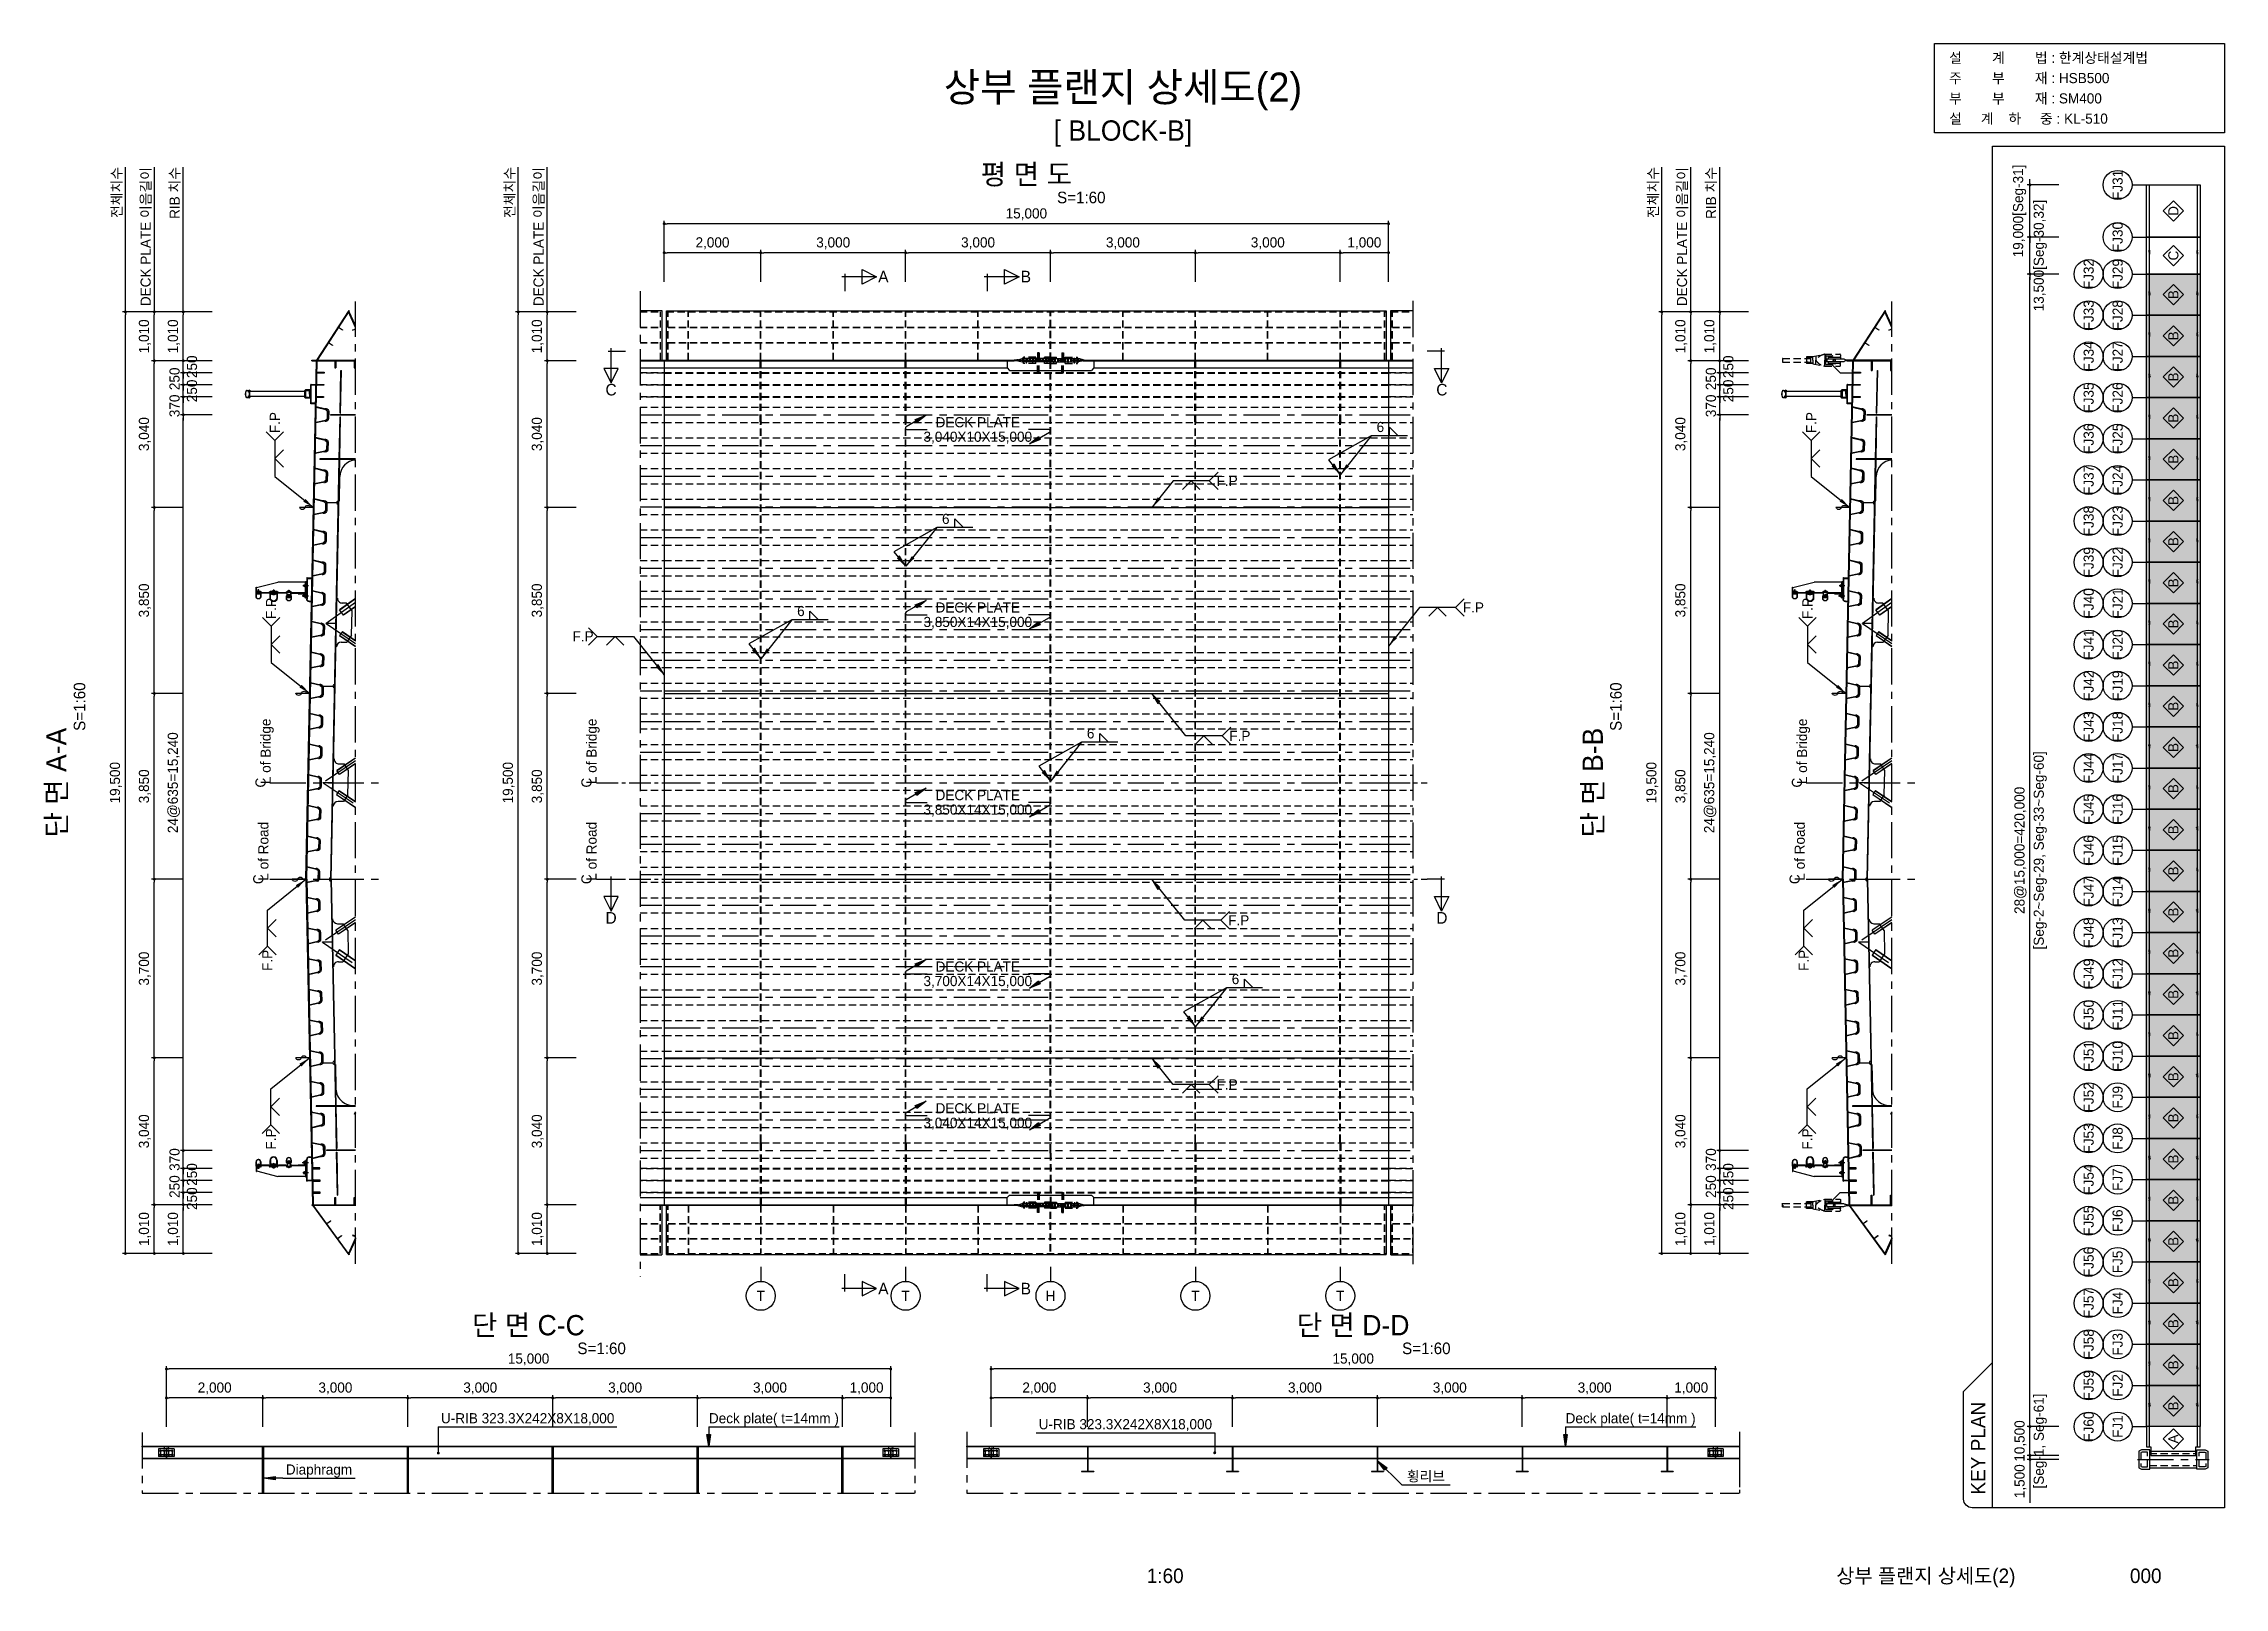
# Model space of a CAD drawing. Extents: x 2878 to 48040, y 1884 to 33858.
import ezdxf
from ezdxf.enums import TextEntityAlignment as Align

# ---------------------------------------------------------------- set-up
doc = ezdxf.new("R2010")
doc.units = 0
doc.header["$LTSCALE"] = 600
for name, pattern in [('CENTER', [2, 1.25, -0.25, 0.25, -0.25]), ('CENTER2', [1.125, 0.75, -0.125, 0.125, -0.125]), ('HIDDEN', [0.375, 0.25, -0.125])]:
    doc.linetypes.add(name, pattern=pattern)
for name, color, linetype in [('254', 254, 'Continuous'), ('3', 3, 'Continuous'), ('6', 6, 'Continuous'), ('_BAR_MARK_LNE', 1, 'Continuous'), ('center', 1, 'CENTER'), ('CS-CNTL', 1, 'CENTER'), ('CS-CONC-MAJR', 4, 'Continuous'), ('CS-CONC-MINR', 7, 'HIDDEN'), ('CS-CUTL', 1, 'CENTER'), ('CS-DIML', 1, 'Continuous'), ('CS-LEAL', 1, 'Continuous'), ('CS-PATT', 1, 'Continuous'), ('CS-PLAT-MAJR', 4, 'Continuous'), ('CS-STEL-MAJR', 3, 'Continuous'), ('CS-STEL-MINR', 8, 'HIDDEN'), ('CS-SYMB', 3, 'Continuous'), ('CS-TABL-1', 4, 'Continuous'), ('CS-TEXT', 7, 'Continuous'), ('CS-TEXT2', 6, 'Continuous'), ('CS-TEXT3', 2, 'Continuous'), ('CS-TEXT4', 7, 'Continuous'), ('DIML', 1, 'Continuous'), ('STEEL', 3, 'Continuous'), ('STEEL-M', 3, 'Continuous'), ('TXT1', 7, 'Continuous'), ('와꾸', 7, 'Continuous')]:
    doc.layers.add(name, color=color, linetype=linetype)
doc.styles.add('HY견고딕', font='HYGTRE.TTF')
doc.styles.add('휴먼고딕', font='HMKMG.TTF')
doc.dimstyles.new('일반도면_0001', dxfattribs={"dimtxt": 3.5, "dimasz": 1, "dimexe": 1, "dimexo": 5, "dimgap": 1.25, "dimtad": 1, "dimdec": 0, "dimzin": 0, "dimdsep": 46, "dimlunit": 6, "dimtxsty": '휴먼고딕', "dimblk": 'DOT', "dimcen": 0, "dimclrd": 1, "dimclre": 1, "dimclrt": 7, "dimadec": 0, "dimazin": 0, "dimtfac": 1, "dimtdec": 0, "dimtix": 1, "dimtmove": 2, "dimatfit": 3, "dimldrblk": 'NONE', "dimfxl": 1, "dimfrac": 2, "dimtolj": 1, "dimtzin": 0, "dimarcsym": 0})

msp = doc.modelspace()

# ---------------------------------------------------------------- texts
at = {"layer": 'CS-TEXT', "style": 'HY견고딕'}
msp.add_text('상부 플랜지 상세도(2)', height=600, dxfattribs=at).set_placement((25230, 32957.9), align=Align.MIDDLE_CENTER)
msp.add_text('KEY PLAN', height=300, rotation=90, dxfattribs=at).set_placement((42939.8, 4767), align=Align.MIDDLE_CENTER)
at = {"layer": 'CS-TEXT2', "style": 'HY견고딕'}
for s, p in [('[ BLOCK-B]', (25230, 32057.9)), ('평 면 도', (23230, 31151.1, 0)), ('단 면 C-C', (12917, 7314.6)), ('단 면 D-D', (29995.8, 7314.6))]:
    msp.add_text(s, height=420, dxfattribs=at).set_placement(p, align=Align.MIDDLE_CENTER)
for s, p in [('단 면 A-A', (3142.1, 18550.4)), ('단 면 B-B', (34958.6, 18550.4))]:
    msp.add_text(s, height=420, rotation=90, dxfattribs=at).set_placement(p, align=Align.MIDDLE_CENTER)
at = {"layer": 'CS-TEXT3', "style": 'HY견고딕'}
for p in [(23865.6, 30671.1, 0), (13932.3, 6834.6), (31011.1, 6834.6)]:
    msp.add_text('S=1:60', height=240, dxfattribs=at).set_placement(p, align=Align.MIDDLE_LEFT)
at = {"layer": 'CS-TEXT3', "style": '휴먼고딕'}
for s, p in [('A', (20268.8, 29032.9)), ('B', (23219.6, 29032.9)), ('C', (14630, 26690.4)), ('C', (31834.9, 26690.4)), ('D', (14630, 15750.4)), ('D', (31834.9, 15750.4)), ('A', (20268.8, 8072.1)), ('B', (23219.6, 8072.1))]:
    msp.add_text(s, height=240, dxfattribs=at).set_placement(p, align=Align.MIDDLE_CENTER)
at = {"layer": 'CS-TEXT3', "style": 'HY견고딕'}
for p in [(3622.1, 19623.3), (35438.6, 19623.3)]:
    msp.add_text('S=1:60', height=240, rotation=90, dxfattribs=at).set_placement(p, align=Align.MIDDLE_LEFT)
at = {"layer": 'CS-TEXT4', "style": '휴먼고딕'}
for s, p in [('설        계        법 : 한계상태설계법', (42339.8, 33563.9)), ('주        부        재 : HSB500', (42339.8, 33143.9)), ('부        부        재 : SM400', (42339.8, 32723.9)), ('설     계    하     중 : KL-510', (42339.8, 32303.9)), ('F.P', (27169.9, 24800.4)), ('F.P', (32269.4, 22180.3)), ('F.P', (13830.9, 21580.9)), ('F.P', (27433.5, 19520.1)), ('F.P', (27409.3, 15700.4)), ('F.P', (27169.9, 12300.4))]:
    msp.add_text(s, height=210, dxfattribs=at).set_placement(p, align=Align.MIDDLE_LEFT)
for s, p in [('전체치수', (4391.2, 31300.4)), ('DECK PLATE 이음길이', (4991.2, 31300.4)), ('RIB 치수', (5591.2, 31300.4)), ('전체치수', (12528.2, 31300.4)), ('DECK PLATE 이음길이', (13128.2, 31300.4)), ('전체치수', (36207.7, 31300.4)), ('DECK PLATE 이음길이', (36807.7, 31300.4)), ('RIB 치수', (37407.7, 31300.4))]:
    msp.add_text(s, height=210, rotation=90, dxfattribs=at).set_placement(p, align=Align.MIDDLE_RIGHT)
for s, p in [('FJ31', (45828.9, 30931.8)), ('D', (46983.1, 30391.9)), ('FJ30', (45828.9, 29851.9)), ('FJ32', (45228.9, 29084.7)), ('FJ29', (45828.9, 29084.7)), ('C', (46983.1, 29468.3)), ('FJ33', (45228.9, 28232.1)), ('FJ28', (45828.9, 28232.1)), ('B', (46983.1, 28658.4)), ('FJ34', (45228.9, 27379.6)), ('FJ27', (45828.9, 27379.6)), ('B', (46983.1, 27805.9)), ('FJ35', (45228.9, 26527.1)), ('FJ26', (45828.9, 26527.1)), ('B', (46983.1, 26953.3)), ('FJ36', (45228.9, 25674.5)), ('FJ25', (45828.9, 25674.5)), ('B', (46983.1, 26100.8)), ('B', (46983.1, 25248.3)), ('FJ37', (45228.9, 24822)), ('FJ24', (45828.9, 24822)), ('B', (46983.1, 24395.8)), ('FJ38', (45228.9, 23969.5)), ('FJ23', (45828.9, 23969.5)), ('B', (46983.1, 23543.2)), ('FJ39', (45228.9, 23117)), ('FJ22', (45828.9, 23117)), ('B', (46983.1, 22690.7)), ('FJ40', (45228.9, 22264.4)), ('FJ21', (45828.9, 22264.4)), ('FJ41', (45228.9, 21411.9)), ('FJ20', (45828.9, 21411.9)), ('B', (46983.1, 21838.2)), ('FJ42', (45228.9, 20559.4)), ('FJ19', (45828.9, 20559.4)), ('B', (46983.1, 20985.6)), ('FJ43', (45228.9, 19706.8)), ('FJ18', (45828.9, 19706.8)), ('B', (46983.1, 20133.1)), ('FJ44', (45228.9, 18854.3)), ('FJ17', (45828.9, 18854.3)), ('B', (46983.1, 19280.6)), ('C', (7370.8, 18550.4)), ('C', (14120, 18550.4)), ('C', (39187.3, 18550.4)), ('FJ45', (45228.9, 18001.8)), ('FJ16', (45828.9, 18001.8)), ('B', (46983.1, 18428)), ('B', (46983.1, 17575.5)), ('FJ46', (45228.9, 17149.3)), ('FJ15', (45828.9, 17149.3)), ('B', (46983.1, 16723)), ('C', (7324.1, 16550.4)), ('C', (14120, 16550.4)), ('C', (39140.6, 16550.4)), ('FJ47', (45228.9, 16296.7)), ('FJ14', (45828.9, 16296.7)), ('B', (46983.1, 15870.5)), ('FJ48', (45228.9, 15444.2)), ('FJ13', (45828.9, 15444.2)), ('B', (46983.1, 15017.9)), ('FJ49', (45228.9, 14591.7)), ('FJ12', (45828.9, 14591.7)), ('FJ50', (45228.9, 13739.1)), ('FJ11', (45828.9, 13739.1)), ('B', (46983.1, 14165.4)), ('FJ51', (45228.9, 12886.6)), ('FJ10', (45828.9, 12886.6)), ('B', (46983.1, 13312.9)), ('FJ52', (45228.9, 12034.1)), ('FJ9', (45828.9, 12034.1)), ('B', (46983.1, 12460.3)), ('FJ53', (45228.9, 11181.5)), ('FJ8', (45828.9, 11181.5)), ('B', (46983.1, 11607.8)), ('FJ54', (45228.9, 10329)), ('FJ7', (45828.9, 10329)), ('B', (46983.1, 10755.3)), ('B', (46983.1, 9902.7)), ('FJ55', (45228.9, 9476.5)), ('FJ6', (45828.9, 9476.5)), ('B', (46983.1, 9050.2)), ('FJ56', (45228.9, 8624)), ('FJ5', (45828.9, 8624)), ('B', (46983.1, 8197.7)), ('FJ57', (45228.9, 7771.4)), ('FJ4', (45828.9, 7771.4)), ('B', (46983.1, 7345.2)), ('FJ58', (45228.9, 6918.9)), ('FJ3', (45828.9, 6918.9)), ('FJ59', (45228.9, 6066.4)), ('B', (46983.1, 6492.6)), ('FJ2', (45828.9, 6066.4)), ('FJ60', (45228.9, 5213.8)), ('FJ1', (45828.9, 5213.8)), ('B', (46983.1, 5640.1)), ('A', (46983.1, 4958.1))]:
    msp.add_text(s, height=210, rotation=90, dxfattribs=at).set_placement(p, align=Align.MIDDLE_CENTER)
for s, p in [('F.P', (7665.9, 25789.8)), ('F.P', (39482.4, 25789.8)), ('F.P', (7588.9, 21939.8)), ('F.P', (39405.4, 21939.8)), ('L of Bridge', (7475.8, 18520.4)), ('L of Bridge', (14225, 18520.4)), ('L of Bridge', (39292.3, 18520.4)), ('L of Road', (7429.1, 16520.4)), ('L of Road', (14225, 16520.4)), ('L of Road', (39245.6, 16520.4)), ('F.P', (7511.9, 14651.3)), ('F.P', (39328.4, 14651.3)), ('F.P', (7585.9, 10951.3)), ('F.P', (39402.4, 10951.3))]:
    msp.add_text(s, height=210, rotation=90, dxfattribs=at).set_placement(p, align=Align.MIDDLE_LEFT)
for s, p in [('3,040X10X15,000', (22224, 25716.1, 0)), ('DECK PLATE', (22224, 26016.1, 0)), ('6', (30561, 25917.3)), ('6', (21561, 24014)), ('6', (18561, 22105.5)), ('DECK PLATE', (22224, 22179.8, 0)), ('3,850X14X15,000', (22224, 21879.8, 0)), ('6', (24561, 19571.8)), ('3,850X14X15,000', (22224, 17992.5, 0)), ('DECK PLATE', (22224, 18292.5, 0)), ('3,700X14X15,000', (22224, 14442.4, 0)), ('DECK PLATE', (22224, 14742.4, 0)), ('6', (27561, 14482.7)), ('DECK PLATE', (22224, 11807.5, 0)), ('3,040X14X15,000', (22224, 11507.5, 0)), ('T', (17730, 7922.1)), ('T', (20730, 7922.1)), ('H', (23730, 7922.1)), ('T', (26730, 7922.1)), ('T', (29730, 7922.1)), ('U-RIB 323.3X242X8X18,000', (12902.4, 5387.4)), ('Deck plate( t=14mm )', (18001.7, 5387.4)), ('Deck plate( t=14mm )', (35743.2, 5387.4)), ('U-RIB 323.3X242X8X18,000', (25280.9, 5263.8, 0)), ('Diaphragm', (8580.7, 4325.2)), ('횡리브', (31504.5, 4185.3, 0))]:
    msp.add_text(s, height=210, dxfattribs=at).set_placement(p, align=Align.MIDDLE_CENTER)
at = {"layer": '와꾸', "linetype": 'Continuous', "style": 'HY견고딕'}
for s, p in [('1:60', (26105.1, 2123.8)), ('상부 플랜지 상세도(2)', (41857.6, 2123.8)), ('000', (46411.4, 2123.8))]:
    msp.add_text(s, height=300, dxfattribs=at).set_placement(p, align=Align.MIDDLE_CENTER)

# ---------------------------------------------------------------- blocks, each defined once
blk = doc.blocks.new('U-RIB(PLAN)')
at = {"layer": 'CS-CNTL'}
blk.add_line((0, 0), (15000, 0), dxfattribs=at)
at = {"layer": 'CS-STEL-MINR'}
for p, q in [((0, 157.5), (15000, 157.5)), ((0, 157.5), (0, -157.5)), ((15000, 157.5), (15000, -157.5)), ((0, -157.5), (15000, -157.5))]:
    blk.add_line(p, q, dxfattribs=at)
blk = doc.blocks.new('Diaphragm1(plan)')
at = {"layer": 'CS-STEL-MINR'}
for p, q in [((-10, 0), (10, 0)), ((-10, -1265), (-10, 0)), ((10, -1265), (10, 0)), ((-10, -1265), (-5, -1300)), ((-5, -16180), (-5, -1300)), ((-5, -1300), (5, -1300)), ((10, -1265), (5, -1300)), ((5, -16180), (5, -1300)), ((-10, -16215), (-5, -16180)), ((-10, -16215), (-10, -17480)), ((-5, -16180), (5, -16180)), ((10, -16215), (5, -16180)), ((10, -16215), (10, -17480)), ((-10, -17480), (10, -17480))]:
    blk.add_line(p, q, dxfattribs=at)
blk = doc.blocks.new('행어')
at = {"color": 1, "linetype": 'HIDDEN', "ltscale": 0.3}
for p, q in [((0, 10), (-675, 10)), ((-496, -65), (-496, 65)), ((-364, -65), (-364, 65)), ((-66, -65), (-66, 65)), ((0, 10), (675, 10)), ((66, -65), (66, 65)), ((364, -65), (364, 65)), ((496, -65), (496, 65)), ((0, -10), (-675, -10)), ((0, -10), (675, -10))]:
    blk.add_line(p, q, dxfattribs=at)
at = {"color": 3}
for p, q in [((-267, 152), (-267, 35)), ((-233, 152), (-267, 152)), ((-265, 150), (-265, 35)), ((-235, 150), (-265, 150)), ((-235, 150), (-235, 35)), ((-233, 152), (-233, 35)), ((233, 152), (233, 35)), ((233, 152), (267, 152)), ((235, 150), (235, 35)), ((235, 150), (265, 150)), ((265, 150), (265, 35)), ((267, 152), (267, 35)), ((-267, -262), (-267, -35)), ((-233, -262), (-267, -262)), ((-265, -260), (-265, -35)), ((-235, -260), (-265, -260)), ((-235, -260), (-235, -35)), ((-233, -262), (-233, -35)), ((233, -262), (233, -35)), ((233, -262), (267, -262)), ((235, -260), (235, -35)), ((235, -260), (265, -260)), ((265, -260), (265, -35)), ((267, -262), (267, -35))]:
    blk.add_line(p, q, dxfattribs=at)
at = {"layer": '3'}
for p, q in [((675, 10), (700, 10)), ((-750, 0), (-750, -10)), ((-675, -10), (-750, -10)), ((675, -10), (750, -10)), ((750, 0), (750, -10))]:
    blk.add_line(p, q, dxfattribs=at)
at = {"layer": '6', "color": 1, "linetype": 'HIDDEN', "ltscale": 0.05}
for p, q in [((-267, 20), (-277, 10)), ((-267, 35), (-267, 20)), ((-265, 35), (-265, 10)), ((-265, 35), (-265, 10)), ((-235, 35), (-235, 10)), ((-235, 35), (-235, 10)), ((-233, 20), (-233, 35)), ((-233, 20), (-223, 10)), ((233, 20), (223, 10)), ((233, 35), (233, 20)), ((235, 35), (235, 10)), ((235, 35), (235, 10)), ((265, 35), (265, 10)), ((265, 35), (265, 10)), ((267, 20), (267, 35)), ((267, 20), (277, 10)), ((-267, -20), (-277, -10)), ((-267, -35), (-267, -20)), ((-265, -35), (-265, -10)), ((-235, -35), (-235, -10)), ((-233, -20), (-223, -10)), ((-233, -20), (-233, -35)), ((233, -20), (223, -10)), ((233, -35), (233, -20)), ((235, -35), (235, -10)), ((265, -35), (265, -10)), ((267, -20), (277, -10)), ((267, -20), (267, -35))]:
    blk.add_line(p, q, dxfattribs=at)
at = {"layer": 'center', "color": 1, "linetype": 'CENTER'}
blk.add_line((-750, 0), (750, 0), dxfattribs=at)
at = {"layer": 'STEEL', "color": 3}
for p, q in [((-675, 10), (-589, 35)), ((0, 35), (-589, 35)), ((-576, 35), (-576, -35)), ((-304, 35), (-304, 65)), ((0, 35), (589, 35)), ((304, 35), (304, 65)), ((576, 35), (576, -35)), ((675, 10), (589, 35)), ((-675, -10), (-589, -35)), ((0, -35), (-589, -35)), ((0, -35), (589, -35)), ((675, -10), (589, -35))]:
    blk.add_line(p, q, dxfattribs=at)
at = {"layer": 'STEEL', "color": 3, "linetype": 'HIDDEN'}
for p, q in [((-556, 35), (-556, 65)), ((-304, 65), (-556, 65)), ((-126, 35), (-126, 65)), ((0, 65), (-126, 65)), ((0, 65), (126, 65)), ((126, 35), (126, 65)), ((304, 65), (556, 65)), ((556, 35), (556, 65)), ((-556, -65), (-556, -35)), ((-304, -65), (-556, -65)), ((-304, -65), (-304, -35)), ((-126, -65), (-126, -35)), ((0, -65), (-126, -65)), ((0, -65), (126, -65)), ((126, -65), (126, -35)), ((304, -65), (304, -35)), ((304, -65), (556, -65)), ((556, -65), (556, -35))]:
    blk.add_line(p, q, dxfattribs=at)
at = {"layer": 'STEEL-M', "color": 3}
for p, q in [((-700, 10), (-750, 0)), ((700, 10), (750, 0))]:
    blk.add_line(p, q, dxfattribs=at)
at = {"layer": 'STEEL-M'}
for p, q in [((-675, 10), (-700, 10)), ((-675, 10), (-675, -10)), ((675, 10), (675, -10))]:
    blk.add_line(p, q, dxfattribs=at)
blk = doc.blocks.new('plan-upperB')
at = {"layer": '6', "color": 1}
for p, q in [((0, 10590), (7100, 10590)), ((7100, 10740), (7100, 10590)), ((7100, 10590), (7150, 10540)), ((7150, 10540), (8850, 10540)), ((8900, 10590), (8850, 10540)), ((8900, 10740), (8900, 10590)), ((8900, 10590), (15000, 10590)), ((0, -6590), (7100, -6590)), ((7100, -6590), (7150, -6540)), ((7100, -6740), (7100, -6590)), ((7150, -6540), (8850, -6540)), ((8900, -6590), (8850, -6540)), ((8900, -6590), (15000, -6590)), ((8900, -6740), (8900, -6590))]:
    blk.add_line(p, q, dxfattribs=at)
at = {"layer": 'CS-CNTL'}
blk.add_line((0, 0), (15000, 0), dxfattribs=at)
at = {"layer": 'CS-PLAT-MAJR'}
for p, q in [((50, 11775), (14950, 11775)), ((50, 10750), (50, 11775)), ((14950, 11775), (14950, 10750)), ((0, 10750), (0, -6750)), ((0, 10750), (7250, 10750)), ((0, 10740), (7250, 10740)), ((8750, 10750), (15000, 10750)), ((8750, 10740), (15000, 10740)), ((15000, 10750), (15000, -6750)), ((0, -6740), (7250, -6740)), ((0, -6750), (7250, -6750)), ((50, -7774, 0), (50, -6750, 0)), ((8750, -6740), (15000, -6740)), ((8750, -6750), (15000, -6750)), ((14950, -6750), (14950, -7774)), ((50, -7774), (14950, -7774))]:
    blk.add_line(p, q, dxfattribs=at)
at = {"layer": 'CS-STEL-MINR'}
for p, q in [((50, 11750), (14950, 11750)), ((74, 10750), (74, 11750)), ((80, 10750), (80, 11750)), ((497, 10750), (497, 11750, 0)), ((497, 11750, 0), (503, 11750, 0)), ((503, 10750), (503, 11750, 0)), ((1997, 10750), (1997, 11750, 0)), ((1997, 11750, 0), (2003, 11750, 0)), ((2003, 10750), (2003, 11750, 0)), ((3497, 10750), (3497, 11750, 0)), ((3497, 11750, 0), (3503, 11750, 0)), ((3503, 10750), (3503, 11750, 0)), ((4997, 10750), (4997, 11750, 0)), ((4997, 11750, 0), (5003, 11750, 0)), ((5003, 10750), (5003, 11750, 0)), ((6497, 10750), (6497, 11750, 0)), ((6497, 11750, 0), (6503, 11750, 0)), ((6503, 10750), (6503, 11750, 0)), ((7990, 10760), (7990, 11750)), ((8010, 10760), (8010, 11750)), ((9497, 10750), (9497, 11750, 0)), ((9497, 11750, 0), (9503, 11750, 0)), ((9503, 10750), (9503, 11750, 0)), ((10997, 10750), (10997, 11750, 0)), ((10997, 11750, 0), (11003, 11750, 0)), ((11003, 10750), (11003, 11750, 0)), ((12497, 10750), (12497, 11750, 0)), ((12497, 11750, 0), (12503, 11750, 0)), ((12503, 10750), (12503, 11750, 0)), ((13997, 10750), (13997, 11750, 0)), ((13997, 11750, 0), (14003, 11750, 0)), ((14003, 10750), (14003, 11750, 0)), ((14920, 10750), (14920, 11750)), ((14926, 10750), (14926, 11750)), ((80, 11435), (14920, 11435)), ((80, 11427), (14920, 11427)), ((80, 11117), (14920, 11117)), ((80, 11109), (14920, 11109)), ((0, 10498), (15000, 10498)), ((0, 10482), (15000, 10482)), ((497, 10750), (503, 10750)), ((1997, 10750), (2003, 10750)), ((3497, 10750), (3503, 10750)), ((4997, 10750), (5003, 10750)), ((6497, 10750), (6503, 10750)), ((7990, 9675), (7990, 10740)), ((8010, 9675), (8010, 10740)), ((9497, 10750), (9503, 10750)), ((10997, 10750), (11003, 10750)), ((12497, 10750), (12503, 10750)), ((13997, 10750), (14003, 10750)), ((0, 10248), (15000, 10248)), ((0, 10232), (15000, 10232)), ((0, 9998), (15000, 9998)), ((0, 9982), (15000, 9982)), ((7995, -5640), (7995, 9640)), ((8005, -5640), (8005, 9640)), ((7990, -5675), (7995, -5640)), ((7990, -5675), (7990, -6740)), ((7995, -5640), (8005, -5640)), ((8010, -5675), (8005, -5640)), ((8010, -5675), (8010, -6740)), ((0, -5982), (15000, -5982)), ((0, -5998), (15000, -5998)), ((0, -6232), (15000, -6232)), ((0, -6248), (15000, -6248)), ((0, -6482), (15000, -6482)), ((0, -6498), (15000, -6498)), ((77, -7750), (77, -6750)), ((83, -7750), (83, -6750)), ((497, -6750), (497, -7750, 0)), ((497, -6750), (503, -6750)), ((503, -6750), (503, -7750, 0)), ((1997, -6750), (1997, -7750, 0)), ((1997, -6750), (2003, -6750)), ((2003, -6750), (2003, -7750, 0)), ((3497, -6750), (3497, -7750, 0)), ((3497, -6750), (3503, -6750)), ((3503, -6750), (3503, -7750, 0)), ((4997, -6750), (4997, -7750, 0)), ((4997, -6750), (5003, -6750)), ((5003, -6750), (5003, -7750, 0)), ((6497, -6750), (6497, -7750, 0)), ((6497, -6750), (6503, -6750)), ((6503, -6750), (6503, -7750, 0)), ((7990, -7710), (7990, -6760)), ((8010, -7710), (8010, -6760)), ((9497, -6750), (9497, -7750, 0)), ((9497, -6750), (9503, -6750)), ((9503, -6750), (9503, -7750, 0)), ((10997, -6750), (10997, -7750, 0)), ((10997, -6750), (11003, -6750)), ((11003, -6750), (11003, -7750, 0)), ((12497, -6750), (12497, -7750, 0)), ((12497, -6750), (12503, -6750)), ((12503, -6750), (12503, -7750, 0)), ((13997, -6750), (13997, -7750, 0)), ((13997, -6750), (14003, -6750)), ((14003, -6750), (14003, -7750, 0)), ((14917, -7750), (14917, -6750)), ((14923, -7750), (14923, -6750)), ((83, -7132), (14917, -7132)), ((83, -7140), (14917, -7140)), ((83, -7439), (14917, -7439)), ((83, -7447), (14917, -7447)), ((50, -7750), (14950, -7750)), ((497, -7750, 0), (503, -7750, 0)), ((1997, -7750, 0), (2003, -7750, 0)), ((3497, -7750, 0), (3503, -7750, 0)), ((4997, -7750, 0), (5003, -7750, 0)), ((6497, -7750, 0), (6503, -7750, 0)), ((9497, -7750, 0), (9503, -7750, 0)), ((10997, -7750, 0), (11003, -7750, 0)), ((12497, -7750, 0), (12503, -7750, 0)), ((13997, -7750, 0), (14003, -7750, 0))]:
    blk.add_line(p, q, dxfattribs=at)
for name, p in [('행어', (8000, 10750)), ('Diaphragm1(plan)', (2000, 10740)), ('Diaphragm1(plan)', (5000, 10740)), ('Diaphragm1(plan)', (11000, 10740)), ('Diaphragm1(plan)', (14000, 10740)), ('U-RIB(PLAN)', (0, 9620)), ('U-RIB(PLAN)', (0, 8985)), ('U-RIB(PLAN)', (0, 8350)), ('U-RIB(PLAN)', (0, 7715)), ('U-RIB(PLAN)', (0, 7080)), ('U-RIB(PLAN)', (0, 6445)), ('U-RIB(PLAN)', (0, 5810)), ('U-RIB(PLAN)', (0, 5175)), ('U-RIB(PLAN)', (0, 4540)), ('U-RIB(PLAN)', (0, 3905)), ('U-RIB(PLAN)', (0, 3270)), ('U-RIB(PLAN)', (0, 2635)), ('U-RIB(PLAN)', (0, 2000)), ('U-RIB(PLAN)', (0, 1365)), ('U-RIB(PLAN)', (0, 730)), ('U-RIB(PLAN)', (0, 95)), ('U-RIB(PLAN)', (0, -540)), ('U-RIB(PLAN)', (0, -1175)), ('U-RIB(PLAN)', (0, -1810)), ('U-RIB(PLAN)', (0, -2445)), ('U-RIB(PLAN)', (0, -3080)), ('U-RIB(PLAN)', (0, -3715)), ('U-RIB(PLAN)', (0, -4350)), ('U-RIB(PLAN)', (0, -4985)), ('U-RIB(PLAN)', (0, -5620))]:
    blk.add_blockref(name, p, dxfattribs=at)
at = {"layer": 'CS-STEL-MINR', "xscale": -1, "rotation": 180}
blk.add_blockref('행어', (8000, -6750), dxfattribs=at)
blk = doc.blocks.new('_Dot')
at = {"layer": 'DIML'}
blk.add_line((0, 0), (-1, 0), dxfattribs=at)
at = {"layer": 'DIML', "const_width": 0.5}
blk.add_lwpolyline([(-0.25, 0, 1), (0.25, 0, 1)], format="xyb", close=True, dxfattribs=at)
blk = doc.blocks.new('*D106')
at = {"layer": 'CS-DIML', "color": 1, "lineweight": -2}
for p, q in [((15730, 28926), (15730, 29586)), ((17670, 29526), (15790, 29526)), ((17730, 28926), (17730, 29586))]:
    blk.add_line(p, q, dxfattribs=at)
at = {"layer": 'Defpoints', "color": 0}
for p in [(15730, 29526), (15730, 28926), (17730, 28926)]:
    blk.add_point(p, dxfattribs=at)
at = {"layer": 'CS-DIML', "color": 1, "lineweight": -2, "xscale": 60, "yscale": 60, "zscale": 60, "rotation": 180}
blk.add_blockref('_Dot', (15730, 29526), dxfattribs=at)
at = {"layer": 'CS-DIML', "color": 1, "lineweight": -2, "xscale": 60, "yscale": 60, "zscale": 60}
blk.add_blockref('_Dot', (17730, 29526), dxfattribs=at)
at = {"layer": 'CS-DIML', "color": 7, "insert": (16730, 29722), "char_height": 210, "attachment_point": 5, "style": '휴먼고딕'}
blk.add_mtext('\\A1;2,000', dxfattribs=at)
blk = doc.blocks.new('_None')
blk = doc.blocks.new('*D107')
at = {"layer": 'CS-DIML', "color": 1, "lineweight": -2}
for p, q in [((17730, 28926), (17730, 29586)), ((20670, 29526), (17790, 29526)), ((20730, 28926), (20730, 29586))]:
    blk.add_line(p, q, dxfattribs=at)
at = {"layer": 'Defpoints', "color": 0}
for p in [(17730, 29526), (17730, 28926), (20730, 28926)]:
    blk.add_point(p, dxfattribs=at)
at = {"layer": 'CS-DIML', "color": 1, "lineweight": -2, "xscale": 60, "yscale": 60, "zscale": 60, "rotation": 180}
blk.add_blockref('_Dot', (17730, 29526), dxfattribs=at)
at = {"layer": 'CS-DIML', "color": 1, "lineweight": -2, "xscale": 60, "yscale": 60, "zscale": 60}
blk.add_blockref('_Dot', (20730, 29526), dxfattribs=at)
at = {"layer": 'CS-DIML', "color": 7, "insert": (19230, 29722), "char_height": 210, "attachment_point": 5, "style": '휴먼고딕'}
blk.add_mtext('\\A1;3,000', dxfattribs=at)
blk = doc.blocks.new('*D108')
at = {"layer": 'CS-DIML', "color": 1, "lineweight": -2}
for p, q in [((20730, 28926), (20730, 29586)), ((23670, 29526), (20790, 29526)), ((23730, 28926), (23730, 29586))]:
    blk.add_line(p, q, dxfattribs=at)
at = {"layer": 'Defpoints', "color": 0}
for p in [(20730, 29526), (20730, 28926), (23730, 28926)]:
    blk.add_point(p, dxfattribs=at)
at = {"layer": 'CS-DIML', "color": 1, "lineweight": -2, "xscale": 60, "yscale": 60, "zscale": 60, "rotation": 180}
blk.add_blockref('_Dot', (20730, 29526), dxfattribs=at)
at = {"layer": 'CS-DIML', "color": 1, "lineweight": -2, "xscale": 60, "yscale": 60, "zscale": 60}
blk.add_blockref('_Dot', (23730, 29526), dxfattribs=at)
at = {"layer": 'CS-DIML', "color": 7, "insert": (22230, 29722), "char_height": 210, "attachment_point": 5, "style": '휴먼고딕'}
blk.add_mtext('\\A1;3,000', dxfattribs=at)
blk = doc.blocks.new('*D109')
at = {"layer": 'CS-DIML', "color": 1, "lineweight": -2}
for p, q in [((23730, 28926), (23730, 29586)), ((26670, 29526), (23790, 29526)), ((26730, 28926), (26730, 29586))]:
    blk.add_line(p, q, dxfattribs=at)
at = {"layer": 'Defpoints', "color": 0}
for p in [(23730, 29526), (23730, 28926), (26730, 28926)]:
    blk.add_point(p, dxfattribs=at)
at = {"layer": 'CS-DIML', "color": 1, "lineweight": -2, "xscale": 60, "yscale": 60, "zscale": 60, "rotation": 180}
blk.add_blockref('_Dot', (23730, 29526), dxfattribs=at)
at = {"layer": 'CS-DIML', "color": 1, "lineweight": -2, "xscale": 60, "yscale": 60, "zscale": 60}
blk.add_blockref('_Dot', (26730, 29526), dxfattribs=at)
at = {"layer": 'CS-DIML', "color": 7, "insert": (25230, 29722), "char_height": 210, "attachment_point": 5, "style": '휴먼고딕'}
blk.add_mtext('\\A1;3,000', dxfattribs=at)
blk = doc.blocks.new('*D110')
at = {"layer": 'CS-DIML', "color": 1, "lineweight": -2}
for p, q in [((26730, 28926), (26730, 29586)), ((29670, 29526), (26790, 29526)), ((29730, 28926), (29730, 29586))]:
    blk.add_line(p, q, dxfattribs=at)
at = {"layer": 'Defpoints', "color": 0}
for p in [(26730, 29526), (26730, 28926), (29730, 28926)]:
    blk.add_point(p, dxfattribs=at)
at = {"layer": 'CS-DIML', "color": 1, "lineweight": -2, "xscale": 60, "yscale": 60, "zscale": 60, "rotation": 180}
blk.add_blockref('_Dot', (26730, 29526), dxfattribs=at)
at = {"layer": 'CS-DIML', "color": 1, "lineweight": -2, "xscale": 60, "yscale": 60, "zscale": 60}
blk.add_blockref('_Dot', (29730, 29526), dxfattribs=at)
at = {"layer": 'CS-DIML', "color": 7, "insert": (28230, 29722), "char_height": 210, "attachment_point": 5, "style": '휴먼고딕'}
blk.add_mtext('\\A1;3,000', dxfattribs=at)
blk = doc.blocks.new('*D111')
at = {"layer": 'CS-DIML', "color": 1, "lineweight": -2}
for p, q in [((29730, 28926), (29730, 29586)), ((30670, 29526), (29790, 29526)), ((30730, 28926), (30730, 29586))]:
    blk.add_line(p, q, dxfattribs=at)
at = {"layer": 'Defpoints', "color": 0}
for p in [(29730, 29526), (29730, 28926), (30730, 28926)]:
    blk.add_point(p, dxfattribs=at)
at = {"layer": 'CS-DIML', "color": 1, "lineweight": -2, "xscale": 60, "yscale": 60, "zscale": 60, "rotation": 180}
blk.add_blockref('_Dot', (29730, 29526), dxfattribs=at)
at = {"layer": 'CS-DIML', "color": 1, "lineweight": -2, "xscale": 60, "yscale": 60, "zscale": 60}
blk.add_blockref('_Dot', (30730, 29526), dxfattribs=at)
at = {"layer": 'CS-DIML', "color": 7, "insert": (30230, 29722), "char_height": 210, "attachment_point": 5, "style": '휴먼고딕'}
blk.add_mtext('\\A1;1,000', dxfattribs=at)
blk = doc.blocks.new('*D112')
at = {"layer": 'CS-DIML', "color": 1, "lineweight": -2}
for p, q in [((13908, 27290), (13248, 27290)), ((13308, 24310), (13308, 27230)), ((13908, 24250), (13248, 24250))]:
    blk.add_line(p, q, dxfattribs=at)
at = {"layer": 'Defpoints', "color": 0}
for p in [(13308, 27290), (13908, 27290), (13908, 24250)]:
    blk.add_point(p, dxfattribs=at)
at = {"layer": 'CS-DIML', "color": 1, "lineweight": -2, "xscale": 60, "yscale": 60, "zscale": 60}
for p, rotation in [((13308, 27290), 90), ((13308, 24250), 270)]:
    blk.add_blockref('_Dot', p, dxfattribs=dict(at, rotation=rotation))
at = {"layer": 'CS-DIML', "color": 7, "insert": (13112, 25770), "char_height": 210, "attachment_point": 5, "rotation": 90, "style": '휴먼고딕'}
blk.add_mtext('\\A1;3,040', dxfattribs=at)
blk = doc.blocks.new('*D113')
at = {"layer": 'CS-DIML', "color": 1, "lineweight": -2}
for p, q in [((13908, 24250), (13248, 24250)), ((13308, 20460), (13308, 24190)), ((13908, 20400), (13248, 20400))]:
    blk.add_line(p, q, dxfattribs=at)
at = {"layer": 'Defpoints', "color": 0}
for p in [(13308, 24250), (13908, 24250), (13908, 20400)]:
    blk.add_point(p, dxfattribs=at)
at = {"layer": 'CS-DIML', "color": 1, "lineweight": -2, "xscale": 60, "yscale": 60, "zscale": 60}
for p, rotation in [((13308, 24250), 90), ((13308, 20400), 270)]:
    blk.add_blockref('_Dot', p, dxfattribs=dict(at, rotation=rotation))
at = {"layer": 'CS-DIML', "color": 7, "insert": (13112, 22325), "char_height": 210, "attachment_point": 5, "rotation": 90, "style": '휴먼고딕'}
blk.add_mtext('\\A1;3,850', dxfattribs=at)
blk = doc.blocks.new('*D114')
at = {"layer": 'CS-DIML', "color": 1, "lineweight": -2}
for p, q in [((13908, 20400), (13248, 20400)), ((13308, 16610), (13308, 20340)), ((13908, 16550), (13248, 16550))]:
    blk.add_line(p, q, dxfattribs=at)
at = {"layer": 'Defpoints', "color": 0}
for p in [(13308, 20400), (13908, 20400), (13908, 16550)]:
    blk.add_point(p, dxfattribs=at)
at = {"layer": 'CS-DIML', "color": 1, "lineweight": -2, "xscale": 60, "yscale": 60, "zscale": 60}
for p, rotation in [((13308, 20400), 90), ((13308, 16550), 270)]:
    blk.add_blockref('_Dot', p, dxfattribs=dict(at, rotation=rotation))
at = {"layer": 'CS-DIML', "color": 7, "insert": (13112, 18475), "char_height": 210, "attachment_point": 5, "rotation": 90, "style": '휴먼고딕'}
blk.add_mtext('\\A1;3,850', dxfattribs=at)
blk = doc.blocks.new('*D115')
at = {"layer": 'CS-DIML', "color": 1, "lineweight": -2}
for p, q in [((13908, 16550), (13248, 16550)), ((13308, 12910), (13308, 16490)), ((13908, 12850), (13248, 12850))]:
    blk.add_line(p, q, dxfattribs=at)
at = {"layer": 'Defpoints', "color": 0}
for p in [(13308, 16550), (13908, 16550), (13908, 12850)]:
    blk.add_point(p, dxfattribs=at)
at = {"layer": 'CS-DIML', "color": 1, "lineweight": -2, "xscale": 60, "yscale": 60, "zscale": 60}
for p, rotation in [((13308, 16550), 90), ((13308, 12850), 270)]:
    blk.add_blockref('_Dot', p, dxfattribs=dict(at, rotation=rotation))
at = {"layer": 'CS-DIML', "color": 7, "insert": (13112, 14700), "char_height": 210, "attachment_point": 5, "rotation": 90, "style": '휴먼고딕'}
blk.add_mtext('\\A1;3,700', dxfattribs=at)
blk = doc.blocks.new('*D116')
at = {"layer": 'CS-DIML', "color": 1, "lineweight": -2}
for p, q in [((13908, 12850), (13248, 12850)), ((13308, 9870), (13308, 12790)), ((13908, 9810), (13248, 9810))]:
    blk.add_line(p, q, dxfattribs=at)
at = {"layer": 'Defpoints', "color": 0}
for p in [(13308, 12850), (13908, 12850), (13908, 9810)]:
    blk.add_point(p, dxfattribs=at)
at = {"layer": 'CS-DIML', "color": 1, "lineweight": -2, "xscale": 60, "yscale": 60, "zscale": 60}
for p, rotation in [((13308, 12850), 90), ((13308, 9810), 270)]:
    blk.add_blockref('_Dot', p, dxfattribs=dict(at, rotation=rotation))
at = {"layer": 'CS-DIML', "color": 7, "insert": (13112, 11330), "char_height": 210, "attachment_point": 5, "rotation": 90, "style": '휴먼고딕'}
blk.add_mtext('\\A1;3,040', dxfattribs=at)
blk = doc.blocks.new('*D117')
at = {"layer": 'CS-DIML', "color": 1, "lineweight": -2}
for p, q in [((13308, 28300), (12648, 28300)), ((12708, 8860), (12708, 28240)), ((13308, 8800), (12648, 8800))]:
    blk.add_line(p, q, dxfattribs=at)
at = {"layer": 'Defpoints', "color": 0}
for p in [(12708, 28300), (13308, 28300), (13308, 8800)]:
    blk.add_point(p, dxfattribs=at)
at = {"layer": 'CS-DIML', "color": 1, "lineweight": -2, "xscale": 60, "yscale": 60, "zscale": 60}
for p, rotation in [((12708, 28300), 90), ((12708, 8800), 270)]:
    blk.add_blockref('_Dot', p, dxfattribs=dict(at, rotation=rotation))
at = {"layer": 'CS-DIML', "color": 7, "insert": (12512, 18550), "char_height": 210, "attachment_point": 5, "rotation": 90, "style": '휴먼고딕'}
blk.add_mtext('\\A1;19,500', dxfattribs=at)
blk = doc.blocks.new('*D118')
at = {"layer": 'CS-DIML', "color": 1, "lineweight": -2}
for p, q in [((13908, 28300), (13248, 28300)), ((13308, 27350), (13308, 28240)), ((13908, 27290), (13248, 27290))]:
    blk.add_line(p, q, dxfattribs=at)
at = {"layer": 'Defpoints', "color": 0}
for p in [(13308, 28300), (13908, 28300), (13908, 27290)]:
    blk.add_point(p, dxfattribs=at)
at = {"layer": 'CS-DIML', "color": 1, "lineweight": -2, "xscale": 60, "yscale": 60, "zscale": 60}
for p, rotation in [((13308, 28300), 90), ((13308, 27290), 270)]:
    blk.add_blockref('_Dot', p, dxfattribs=dict(at, rotation=rotation))
at = {"layer": 'CS-DIML', "color": 7, "insert": (13112, 27795), "char_height": 210, "attachment_point": 5, "rotation": 90, "style": '휴먼고딕'}
blk.add_mtext('\\A1;1,010', dxfattribs=at)
blk = doc.blocks.new('*D119')
at = {"layer": 'CS-DIML', "color": 1, "lineweight": -2}
for p, q in [((13908, 9810), (13248, 9810)), ((13308, 8860), (13308, 9750)), ((13908, 8800), (13248, 8800))]:
    blk.add_line(p, q, dxfattribs=at)
at = {"layer": 'Defpoints', "color": 0}
for p in [(13308, 9810), (13908, 9810), (13908, 8800)]:
    blk.add_point(p, dxfattribs=at)
at = {"layer": 'CS-DIML', "color": 1, "lineweight": -2, "xscale": 60, "yscale": 60, "zscale": 60}
for p, rotation in [((13308, 9810), 90), ((13308, 8800), 270)]:
    blk.add_blockref('_Dot', p, dxfattribs=dict(at, rotation=rotation))
at = {"layer": 'CS-DIML', "color": 7, "insert": (13112, 9305), "char_height": 210, "attachment_point": 5, "rotation": 90, "style": '휴먼고딕'}
blk.add_mtext('\\A1;1,010', dxfattribs=at)
blk = doc.blocks.new('U-RIB_SP')
at = {"layer": 'CS-CNTL'}
for p, q in [((120, 40), (-120, 40)), ((-120, 40), (-120, -40)), ((-45, 40), (-45, -40)), ((45, 40), (45, -40)), ((120, 40), (120, -40)), ((120, -40), (-120, -40))]:
    blk.add_line(p, q, dxfattribs=at)
at = {"layer": 'CS-PATT'}
for p, q in [((-120, 55), (-133, 47)), ((-133, 32), (-133, 47)), ((-133, 32), (-120, 25)), ((-120, 55), (-107, 48)), ((-107, 32), (-120, 25)), ((-107, 32), (-107, 48)), ((-45, 55), (-58, 47)), ((-58, 32), (-58, 47)), ((-58, 32), (-45, 25)), ((-45, 55), (-32, 48)), ((-32, 32), (-45, 25)), ((-32, 32), (-32, 48)), ((45, 55), (32, 48)), ((32, 32), (32, 48)), ((32, 32), (45, 25)), ((45, 55), (58, 47)), ((58, 32), (45, 25)), ((58, 32), (58, 47)), ((120, 55), (107, 48)), ((107, 32), (107, 48)), ((107, 32), (120, 25)), ((120, 55), (133, 47)), ((133, 32), (120, 25)), ((133, 32), (133, 47)), ((-120, -25), (-133, -33)), ((-133, -48), (-133, -33)), ((-133, -48), (-120, -55)), ((-120, -25), (-107, -32)), ((-107, -48), (-120, -55)), ((-107, -48), (-107, -32)), ((-45, -25), (-58, -33)), ((-58, -48), (-58, -33)), ((-58, -48), (-45, -55)), ((-45, -25), (-32, -32)), ((-32, -48), (-45, -55)), ((-32, -48), (-32, -32)), ((45, -25), (32, -32)), ((32, -48), (32, -32)), ((32, -48), (45, -55)), ((45, -25), (58, -33)), ((58, -48), (45, -55)), ((58, -48), (58, -33)), ((120, -25), (107, -32)), ((107, -48), (107, -32)), ((107, -48), (120, -55)), ((120, -25), (133, -33)), ((133, -48), (120, -55)), ((133, -48), (133, -33))]:
    blk.add_line(p, q, dxfattribs=at)
for centre, radius in [((-120, 40), 13), ((-120, 40), 7.93), ((-45, 40), 13), ((-45, 40), 7.93), ((45, 40), 13), ((45, 40), 7.93), ((120, 40), 13), ((120, 40), 7.93), ((-120, -40), 13), ((-120, -40), 7.93), ((-45, -40), 13), ((-45, -40), 7.93), ((45, -40), 13), ((45, -40), 7.93), ((120, -40), 13), ((120, -40), 7.93)]:
    blk.add_circle(centre, radius, dxfattribs=at)
at = {"layer": 'CS-STEL-MAJR'}
for p, q in [((160, 80), (-160, 80)), ((-160, 80), (-160, -80)), ((160, 80), (160, -80)), ((160, -80), (-160, -80))]:
    blk.add_line(p, q, dxfattribs=at)
blk = doc.blocks.new('*D334')
at = {"layer": 'CS-DIML', "color": 1, "lineweight": -2}
for p, q in [((15730, 29526), (15730, 30186)), ((30670, 30126), (15790, 30126)), ((30730, 29526), (30730, 30186))]:
    blk.add_line(p, q, dxfattribs=at)
at = {"layer": 'Defpoints', "color": 0}
for p in [(15730, 30126), (15730, 29526), (30730, 29526)]:
    blk.add_point(p, dxfattribs=at)
at = {"layer": 'CS-DIML', "color": 1, "lineweight": -2, "xscale": 60, "yscale": 60, "zscale": 60, "rotation": 180}
blk.add_blockref('_Dot', (15730, 30126), dxfattribs=at)
at = {"layer": 'CS-DIML', "color": 1, "lineweight": -2, "xscale": 60, "yscale": 60, "zscale": 60}
blk.add_blockref('_Dot', (30730, 30126), dxfattribs=at)
at = {"layer": 'CS-DIML', "color": 7, "insert": (23230, 30322), "char_height": 210, "attachment_point": 5, "style": '휴먼고딕'}
blk.add_mtext('\\A1;15,000', dxfattribs=at)
blk = doc.blocks.new('*D343')
at = {"layer": 'CS-DIML', "color": 1, "lineweight": -2}
for p, q in [((44613, 5214), (43953, 5214)), ((44013, 5274), (44013, 5334)), ((44013, 4617), (44013, 5214)), ((44613, 4617), (43953, 4617)), ((44013, 4557), (44013, 4497))]:
    blk.add_line(p, q, dxfattribs=at)
at = {"layer": 'Defpoints', "color": 0}
for p in [(44013, 5214), (44613, 5214), (44613, 4617)]:
    blk.add_point(p, dxfattribs=at)
at = {"layer": 'CS-DIML', "color": 1, "lineweight": -2, "xscale": 60, "yscale": 60, "zscale": 60}
for p, rotation in [((44013, 5214), 270), ((44013, 4617), 90)]:
    blk.add_blockref('_Dot', p, dxfattribs=dict(at, rotation=rotation))
at = {"layer": 'CS-DIML', "color": 7, "char_height": 210, "attachment_point": 5, "rotation": 90, "style": '휴먼고딕'}
for s, insert in [('\\A1;[Seg-1, Seg-61]', (44227, 4915)), ('\\A1;10,500', (43817, 4915))]:
    blk.add_mtext(s, dxfattribs=dict(at, insert=insert))
blk = doc.blocks.new('*D344')
at = {"layer": 'CS-DIML', "color": 1, "lineweight": -2}
for p, q in [((44613, 29085), (43953, 29085)), ((44013, 5274), (44013, 29025)), ((44613, 5214), (43953, 5214))]:
    blk.add_line(p, q, dxfattribs=at)
at = {"layer": 'Defpoints', "color": 0}
for p in [(44013, 29085), (44613, 29085), (44613, 5214)]:
    blk.add_point(p, dxfattribs=at)
at = {"layer": 'CS-DIML', "color": 1, "lineweight": -2, "xscale": 60, "yscale": 60, "zscale": 60}
for p, rotation in [((44013, 29085), 90), ((44013, 5214), 270)]:
    blk.add_blockref('_Dot', p, dxfattribs=dict(at, rotation=rotation))
at = {"layer": 'CS-DIML', "color": 7, "char_height": 210, "attachment_point": 5, "rotation": 90, "style": '휴먼고딕'}
for s, insert in [('\\A1;[Seg-2~Seg-29, Seg-33~Seg-60]', (44227, 17149)), ('\\A1;28@15,000=420,000', (43817, 17149))]:
    blk.add_mtext(s, dxfattribs=dict(at, insert=insert))
blk = doc.blocks.new('*D345')
at = {"layer": 'CS-DIML', "color": 1, "lineweight": -2}
for p, q in [((44613, 30932), (43953, 30932)), ((44013, 30992), (44013, 31052)), ((44013, 29852), (44013, 30932)), ((44613, 29852), (43953, 29852)), ((44013, 29792), (44013, 29732))]:
    blk.add_line(p, q, dxfattribs=at)
at = {"layer": 'Defpoints', "color": 0}
for p in [(44013, 30932), (44613, 30932), (44613, 29852)]:
    blk.add_point(p, dxfattribs=at)
at = {"layer": 'CS-DIML', "color": 1, "lineweight": -2, "xscale": 60, "yscale": 60, "zscale": 60}
for p, rotation in [((44013, 30932), 270), ((44013, 29852), 90)]:
    blk.add_blockref('_Dot', p, dxfattribs=dict(at, rotation=rotation))
at = {"layer": 'CS-DIML', "color": 7, "insert": (43799, 30392), "char_height": 210, "attachment_point": 5, "rotation": 90, "style": '휴먼고딕'}
blk.add_mtext('\\A1;19,000[Seg-31]', dxfattribs=at)
blk = doc.blocks.new('*D346')
at = {"layer": 'CS-DIML', "color": 1, "lineweight": -2}
for p, q in [((44613, 4617), (43953, 4617)), ((44613, 4532), (43953, 4532)), ((44013, 4677), (44013, 4737)), ((44013, 4532), (44013, 4617)), ((44013, 4472), (44013, 4412))]:
    blk.add_line(p, q, dxfattribs=at)
at = {"layer": 'Defpoints', "color": 0}
for p in [(44013, 4617), (44613, 4617), (44613, 4532)]:
    blk.add_point(p, dxfattribs=at)
at = {"layer": 'CS-DIML', "color": 1, "lineweight": -2, "xscale": 60, "yscale": 60, "zscale": 60}
for p, rotation in [((44013, 4617), 270), ((44013, 4532), 90)]:
    blk.add_blockref('_Dot', p, dxfattribs=dict(at, rotation=rotation))
at = {"layer": 'CS-DIML', "color": 7, "insert": (43817, 4082), "char_height": 210, "attachment_point": 5, "rotation": 90, "style": '휴먼고딕'}
blk.add_mtext('\\A1;1,500', dxfattribs=at)
blk = doc.blocks.new('*D347')
at = {"layer": 'CS-DIML', "color": 1, "lineweight": -2}
for p, q in [((44613, 29852), (43953, 29852)), ((44013, 29912), (44013, 29972)), ((44013, 29085), (44013, 29852)), ((44613, 29085), (43953, 29085)), ((44013, 29025), (44013, 28965))]:
    blk.add_line(p, q, dxfattribs=at)
at = {"layer": 'Defpoints', "color": 0}
for p in [(44013, 29852), (44613, 29852), (44613, 29085)]:
    blk.add_point(p, dxfattribs=at)
at = {"layer": 'CS-DIML', "color": 1, "lineweight": -2, "xscale": 60, "yscale": 60, "zscale": 60}
for p, rotation in [((44013, 29852), 270), ((44013, 29085), 90)]:
    blk.add_blockref('_Dot', p, dxfattribs=dict(at, rotation=rotation))
at = {"layer": 'CS-DIML', "color": 7, "char_height": 210, "attachment_point": 5, "rotation": 90, "style": '휴먼고딕'}
for s, insert in [('\\A1;13,500[Seg-30,32]', (44227, 29468)), ('\\A1;', (43833, 29468))]:
    blk.add_mtext(s, dxfattribs=dict(at, insert=insert))
blk = doc.blocks.new('*D384')
at = {"layer": 'CS-DIML', "color": 1, "lineweight": -2}
for p, q in [((5421, 5207, 0), (5421, 5867, 0)), ((7361, 5807, 0), (5481, 5807, 0)), ((7421, 5207, 0), (7421, 5867, 0))]:
    blk.add_line(p, q, dxfattribs=at)
at = {"layer": 'Defpoints', "color": 0}
for p in [(5421, 5807, 0), (5421, 5207, 0), (7421, 5207, 0)]:
    blk.add_point(p, dxfattribs=at)
at = {"layer": 'CS-DIML', "color": 1, "lineweight": -2, "xscale": 60, "yscale": 60, "zscale": 60, "rotation": 180}
blk.add_blockref('_Dot', (5421, 5807, 0), dxfattribs=at)
at = {"layer": 'CS-DIML', "color": 1, "lineweight": -2, "xscale": 60, "yscale": 60, "zscale": 60}
blk.add_blockref('_Dot', (7421, 5807, 0), dxfattribs=at)
at = {"layer": 'CS-DIML', "color": 7, "insert": (6421, 6004, 0), "char_height": 210, "attachment_point": 5, "style": '휴먼고딕'}
blk.add_mtext('\\A1;2,000', dxfattribs=at)
blk = doc.blocks.new('*D385')
at = {"layer": 'CS-DIML', "color": 1, "lineweight": -2}
for p, q in [((7421, 5207, 0), (7421, 5867, 0)), ((10361, 5807, 0), (7481, 5807, 0)), ((10421, 5207, 0), (10421, 5867, 0))]:
    blk.add_line(p, q, dxfattribs=at)
at = {"layer": 'Defpoints', "color": 0}
for p in [(7421, 5807, 0), (7421, 5207, 0), (10421, 5207, 0)]:
    blk.add_point(p, dxfattribs=at)
at = {"layer": 'CS-DIML', "color": 1, "lineweight": -2, "xscale": 60, "yscale": 60, "zscale": 60, "rotation": 180}
blk.add_blockref('_Dot', (7421, 5807, 0), dxfattribs=at)
at = {"layer": 'CS-DIML', "color": 1, "lineweight": -2, "xscale": 60, "yscale": 60, "zscale": 60}
blk.add_blockref('_Dot', (10421, 5807, 0), dxfattribs=at)
at = {"layer": 'CS-DIML', "color": 7, "insert": (8921, 6004, 0), "char_height": 210, "attachment_point": 5, "style": '휴먼고딕'}
blk.add_mtext('\\A1;3,000', dxfattribs=at)
blk = doc.blocks.new('*D386')
at = {"layer": 'CS-DIML', "color": 1, "lineweight": -2}
for p, q in [((10421, 5207, 0), (10421, 5867, 0)), ((13361, 5807, 0), (10481, 5807, 0)), ((13421, 5207, 0), (13421, 5867, 0))]:
    blk.add_line(p, q, dxfattribs=at)
at = {"layer": 'Defpoints', "color": 0}
for p in [(10421, 5807, 0), (10421, 5207, 0), (13421, 5207, 0)]:
    blk.add_point(p, dxfattribs=at)
at = {"layer": 'CS-DIML', "color": 1, "lineweight": -2, "xscale": 60, "yscale": 60, "zscale": 60, "rotation": 180}
blk.add_blockref('_Dot', (10421, 5807, 0), dxfattribs=at)
at = {"layer": 'CS-DIML', "color": 1, "lineweight": -2, "xscale": 60, "yscale": 60, "zscale": 60}
blk.add_blockref('_Dot', (13421, 5807, 0), dxfattribs=at)
at = {"layer": 'CS-DIML', "color": 7, "insert": (11921, 6004, 0), "char_height": 210, "attachment_point": 5, "style": '휴먼고딕'}
blk.add_mtext('\\A1;3,000', dxfattribs=at)
blk = doc.blocks.new('*D387')
at = {"layer": 'CS-DIML', "color": 1, "lineweight": -2}
for p, q in [((13421, 5207, 0), (13421, 5867, 0)), ((16361, 5807, 0), (13481, 5807, 0)), ((16421, 5207, 0), (16421, 5867, 0))]:
    blk.add_line(p, q, dxfattribs=at)
at = {"layer": 'Defpoints', "color": 0}
for p in [(13421, 5807, 0), (13421, 5207, 0), (16421, 5207, 0)]:
    blk.add_point(p, dxfattribs=at)
at = {"layer": 'CS-DIML', "color": 1, "lineweight": -2, "xscale": 60, "yscale": 60, "zscale": 60, "rotation": 180}
blk.add_blockref('_Dot', (13421, 5807, 0), dxfattribs=at)
at = {"layer": 'CS-DIML', "color": 1, "lineweight": -2, "xscale": 60, "yscale": 60, "zscale": 60}
blk.add_blockref('_Dot', (16421, 5807, 0), dxfattribs=at)
at = {"layer": 'CS-DIML', "color": 7, "insert": (14921, 6004, 0), "char_height": 210, "attachment_point": 5, "style": '휴먼고딕'}
blk.add_mtext('\\A1;3,000', dxfattribs=at)
blk = doc.blocks.new('*D388')
at = {"layer": 'CS-DIML', "color": 1, "lineweight": -2}
for p, q in [((16421, 5207, 0), (16421, 5867, 0)), ((19361, 5807, 0), (16481, 5807, 0)), ((19421, 5207, 0), (19421, 5867, 0))]:
    blk.add_line(p, q, dxfattribs=at)
at = {"layer": 'Defpoints', "color": 0}
for p in [(16421, 5807, 0), (16421, 5207, 0), (19421, 5207, 0)]:
    blk.add_point(p, dxfattribs=at)
at = {"layer": 'CS-DIML', "color": 1, "lineweight": -2, "xscale": 60, "yscale": 60, "zscale": 60, "rotation": 180}
blk.add_blockref('_Dot', (16421, 5807, 0), dxfattribs=at)
at = {"layer": 'CS-DIML', "color": 1, "lineweight": -2, "xscale": 60, "yscale": 60, "zscale": 60}
blk.add_blockref('_Dot', (19421, 5807, 0), dxfattribs=at)
at = {"layer": 'CS-DIML', "color": 7, "insert": (17921, 6004, 0), "char_height": 210, "attachment_point": 5, "style": '휴먼고딕'}
blk.add_mtext('\\A1;3,000', dxfattribs=at)
blk = doc.blocks.new('*D389')
at = {"layer": 'CS-DIML', "color": 1, "lineweight": -2}
for p, q in [((19421, 5207, 0), (19421, 5867, 0)), ((20361, 5807, 0), (19481, 5807, 0)), ((20421, 5207, 0), (20421, 5867, 0))]:
    blk.add_line(p, q, dxfattribs=at)
at = {"layer": 'Defpoints', "color": 0}
for p in [(19421, 5807, 0), (19421, 5207, 0), (20421, 5207, 0)]:
    blk.add_point(p, dxfattribs=at)
at = {"layer": 'CS-DIML', "color": 1, "lineweight": -2, "xscale": 60, "yscale": 60, "zscale": 60, "rotation": 180}
blk.add_blockref('_Dot', (19421, 5807, 0), dxfattribs=at)
at = {"layer": 'CS-DIML', "color": 1, "lineweight": -2, "xscale": 60, "yscale": 60, "zscale": 60}
blk.add_blockref('_Dot', (20421, 5807, 0), dxfattribs=at)
at = {"layer": 'CS-DIML', "color": 7, "insert": (19921, 6004, 0), "char_height": 210, "attachment_point": 5, "style": '휴먼고딕'}
blk.add_mtext('\\A1;1,000', dxfattribs=at)
blk = doc.blocks.new('*D390')
at = {"layer": 'CS-DIML', "color": 1, "lineweight": -2}
for p, q in [((5421, 5807, 0), (5421, 6467, 0)), ((20361, 6407, 0), (5481, 6407, 0)), ((20421, 5807, 0), (20421, 6467, 0))]:
    blk.add_line(p, q, dxfattribs=at)
at = {"layer": 'Defpoints', "color": 0}
for p in [(5421, 6407, 0), (5421, 5807, 0), (20421, 5807, 0)]:
    blk.add_point(p, dxfattribs=at)
at = {"layer": 'CS-DIML', "color": 1, "lineweight": -2, "xscale": 60, "yscale": 60, "zscale": 60, "rotation": 180}
blk.add_blockref('_Dot', (5421, 6407, 0), dxfattribs=at)
at = {"layer": 'CS-DIML', "color": 1, "lineweight": -2, "xscale": 60, "yscale": 60, "zscale": 60}
blk.add_blockref('_Dot', (20421, 6407, 0), dxfattribs=at)
at = {"layer": 'CS-DIML', "color": 7, "insert": (12921, 6604, 0), "char_height": 210, "attachment_point": 5, "style": '휴먼고딕'}
blk.add_mtext('\\A1;15,000', dxfattribs=at)
blk = doc.blocks.new('*D391')
at = {"layer": 'CS-DIML', "color": 1, "lineweight": -2}
for p, q in [((22499, 5207, 0), (22499, 5867, 0)), ((24439, 5807, 0), (22559, 5807, 0)), ((24499, 5207, 0), (24499, 5867, 0))]:
    blk.add_line(p, q, dxfattribs=at)
at = {"layer": 'Defpoints', "color": 0}
for p in [(22499, 5807, 0), (22499, 5207, 0), (24499, 5207, 0)]:
    blk.add_point(p, dxfattribs=at)
at = {"layer": 'CS-DIML', "color": 1, "lineweight": -2, "xscale": 60, "yscale": 60, "zscale": 60, "rotation": 180}
blk.add_blockref('_Dot', (22499, 5807, 0), dxfattribs=at)
at = {"layer": 'CS-DIML', "color": 1, "lineweight": -2, "xscale": 60, "yscale": 60, "zscale": 60}
blk.add_blockref('_Dot', (24499, 5807, 0), dxfattribs=at)
at = {"layer": 'CS-DIML', "color": 7, "insert": (23499, 6004, 0), "char_height": 210, "attachment_point": 5, "style": '휴먼고딕'}
blk.add_mtext('\\A1;2,000', dxfattribs=at)
blk = doc.blocks.new('*D392')
at = {"layer": 'CS-DIML', "color": 1, "lineweight": -2}
for p, q in [((24499, 5207, 0), (24499, 5867, 0)), ((27439, 5807, 0), (24559, 5807, 0)), ((27499, 5207, 0), (27499, 5867, 0))]:
    blk.add_line(p, q, dxfattribs=at)
at = {"layer": 'Defpoints', "color": 0}
for p in [(24499, 5807, 0), (24499, 5207, 0), (27499, 5207, 0)]:
    blk.add_point(p, dxfattribs=at)
at = {"layer": 'CS-DIML', "color": 1, "lineweight": -2, "xscale": 60, "yscale": 60, "zscale": 60, "rotation": 180}
blk.add_blockref('_Dot', (24499, 5807, 0), dxfattribs=at)
at = {"layer": 'CS-DIML', "color": 1, "lineweight": -2, "xscale": 60, "yscale": 60, "zscale": 60}
blk.add_blockref('_Dot', (27499, 5807, 0), dxfattribs=at)
at = {"layer": 'CS-DIML', "color": 7, "insert": (25999, 6004, 0), "char_height": 210, "attachment_point": 5, "style": '휴먼고딕'}
blk.add_mtext('\\A1;3,000', dxfattribs=at)
blk = doc.blocks.new('*D393')
at = {"layer": 'CS-DIML', "color": 1, "lineweight": -2}
for p, q in [((27499, 5207, 0), (27499, 5867, 0)), ((30439, 5807, 0), (27559, 5807, 0)), ((30499, 5207, 0), (30499, 5867, 0))]:
    blk.add_line(p, q, dxfattribs=at)
at = {"layer": 'Defpoints', "color": 0}
for p in [(27499, 5807, 0), (27499, 5207, 0), (30499, 5207, 0)]:
    blk.add_point(p, dxfattribs=at)
at = {"layer": 'CS-DIML', "color": 1, "lineweight": -2, "xscale": 60, "yscale": 60, "zscale": 60, "rotation": 180}
blk.add_blockref('_Dot', (27499, 5807, 0), dxfattribs=at)
at = {"layer": 'CS-DIML', "color": 1, "lineweight": -2, "xscale": 60, "yscale": 60, "zscale": 60}
blk.add_blockref('_Dot', (30499, 5807, 0), dxfattribs=at)
at = {"layer": 'CS-DIML', "color": 7, "insert": (28999, 6004, 0), "char_height": 210, "attachment_point": 5, "style": '휴먼고딕'}
blk.add_mtext('\\A1;3,000', dxfattribs=at)
blk = doc.blocks.new('*D394')
at = {"layer": 'CS-DIML', "color": 1, "lineweight": -2}
for p, q in [((30499, 5207, 0), (30499, 5867, 0)), ((33439, 5807, 0), (30559, 5807, 0)), ((33499, 5207, 0), (33499, 5867, 0))]:
    blk.add_line(p, q, dxfattribs=at)
at = {"layer": 'Defpoints', "color": 0}
for p in [(30499, 5807, 0), (30499, 5207, 0), (33499, 5207, 0)]:
    blk.add_point(p, dxfattribs=at)
at = {"layer": 'CS-DIML', "color": 1, "lineweight": -2, "xscale": 60, "yscale": 60, "zscale": 60, "rotation": 180}
blk.add_blockref('_Dot', (30499, 5807, 0), dxfattribs=at)
at = {"layer": 'CS-DIML', "color": 1, "lineweight": -2, "xscale": 60, "yscale": 60, "zscale": 60}
blk.add_blockref('_Dot', (33499, 5807, 0), dxfattribs=at)
at = {"layer": 'CS-DIML', "color": 7, "insert": (31999, 6004, 0), "char_height": 210, "attachment_point": 5, "style": '휴먼고딕'}
blk.add_mtext('\\A1;3,000', dxfattribs=at)
blk = doc.blocks.new('*D395')
at = {"layer": 'CS-DIML', "color": 1, "lineweight": -2}
for p, q in [((33499, 5207, 0), (33499, 5867, 0)), ((36439, 5807, 0), (33559, 5807, 0)), ((36499, 5207, 0), (36499, 5867, 0))]:
    blk.add_line(p, q, dxfattribs=at)
at = {"layer": 'Defpoints', "color": 0}
for p in [(33499, 5807, 0), (33499, 5207, 0), (36499, 5207, 0)]:
    blk.add_point(p, dxfattribs=at)
at = {"layer": 'CS-DIML', "color": 1, "lineweight": -2, "xscale": 60, "yscale": 60, "zscale": 60, "rotation": 180}
blk.add_blockref('_Dot', (33499, 5807, 0), dxfattribs=at)
at = {"layer": 'CS-DIML', "color": 1, "lineweight": -2, "xscale": 60, "yscale": 60, "zscale": 60}
blk.add_blockref('_Dot', (36499, 5807, 0), dxfattribs=at)
at = {"layer": 'CS-DIML', "color": 7, "insert": (34999, 6004, 0), "char_height": 210, "attachment_point": 5, "style": '휴먼고딕'}
blk.add_mtext('\\A1;3,000', dxfattribs=at)
blk = doc.blocks.new('*D396')
at = {"layer": 'CS-DIML', "color": 1, "lineweight": -2}
for p, q in [((36499, 5207, 0), (36499, 5867, 0)), ((37439, 5807, 0), (36559, 5807, 0)), ((37499, 5207, 0), (37499, 5867, 0))]:
    blk.add_line(p, q, dxfattribs=at)
at = {"layer": 'Defpoints', "color": 0}
for p in [(36499, 5807, 0), (36499, 5207, 0), (37499, 5207, 0)]:
    blk.add_point(p, dxfattribs=at)
at = {"layer": 'CS-DIML', "color": 1, "lineweight": -2, "xscale": 60, "yscale": 60, "zscale": 60, "rotation": 180}
blk.add_blockref('_Dot', (36499, 5807, 0), dxfattribs=at)
at = {"layer": 'CS-DIML', "color": 1, "lineweight": -2, "xscale": 60, "yscale": 60, "zscale": 60}
blk.add_blockref('_Dot', (37499, 5807, 0), dxfattribs=at)
at = {"layer": 'CS-DIML', "color": 7, "insert": (36999, 6004, 0), "char_height": 210, "attachment_point": 5, "style": '휴먼고딕'}
blk.add_mtext('\\A1;1,000', dxfattribs=at)
blk = doc.blocks.new('*D397')
at = {"layer": 'CS-DIML', "color": 1, "lineweight": -2}
for p, q in [((22499, 5807, 0), (22499, 6467, 0)), ((37439, 6407, 0), (22559, 6407, 0)), ((37499, 5807, 0), (37499, 6467, 0))]:
    blk.add_line(p, q, dxfattribs=at)
at = {"layer": 'Defpoints', "color": 0}
for p in [(22499, 6407, 0), (22499, 5807, 0), (37499, 5807, 0)]:
    blk.add_point(p, dxfattribs=at)
at = {"layer": 'CS-DIML', "color": 1, "lineweight": -2, "xscale": 60, "yscale": 60, "zscale": 60, "rotation": 180}
blk.add_blockref('_Dot', (22499, 6407, 0), dxfattribs=at)
at = {"layer": 'CS-DIML', "color": 1, "lineweight": -2, "xscale": 60, "yscale": 60, "zscale": 60}
blk.add_blockref('_Dot', (37499, 6407, 0), dxfattribs=at)
at = {"layer": 'CS-DIML', "color": 7, "insert": (29999, 6604, 0), "char_height": 210, "attachment_point": 5, "style": '휴먼고딕'}
blk.add_mtext('\\A1;15,000', dxfattribs=at)
blk = doc.blocks.new('u-rib')
at = {"layer": 'CS-STEL-MAJR'}
for p, q in [((-154, 0), (-162, -2)), ((-117, -204), (-162, 0)), ((-109, -203), (-154, 0)), ((154, 0), (109, -203)), ((154, 0), (162, -2)), ((172, 0), (160, -10)), ((-172, 0), (-160, -10)), ((-70, -234), (70, -234)), ((-70, -242), (70, -242)), ((-70, -262), (70, -262)), ((162, 0), (117, -204))]:
    blk.add_line(p, q, dxfattribs=at)
for centre, radius, start, end in [((-117, -204), 20, 102.5338, 192.5338), ((-70, -194), 68, 192.5338, 270), ((-70, -194), 48, 192.5338, 270), ((-70, -194), 40, 192.5338, 270), ((70, -194), 40, 270, 347.4662), ((70, -194), 48, 270, 347.4662), ((70, -194), 68, 270, 347.4662), ((117, -204), 20, 347.4662, 77.4662)]:
    blk.add_arc(centre, radius, start, end, dxfattribs=at)
blk = doc.blocks.new('연석')
at = {"layer": 'CS-STEL-MAJR'}
for p, q in [((-290, 1142), (-405, 700)), ((-216, 1150), (-300, 1150)), ((-300, 1150), (-300, 1142)), ((-216, 1142), (-300, 1142)), ((-211, 1106), (-223, 1106)), ((-211, 1094), (-223, 1094)), ((-208, 1058), (-208, 1134)), ((-200, 1119), (-200, 1142)), ((-200, 1058), (-200, 1134)), ((-200, 1058), (-200, 1081)), ((-196, 1142), (-196, 1119)), ((-196, 1081), (-196, 1058)), ((-192, 1150), (-105, 1150)), ((-105, 1146), (-192, 1146)), ((-192, 1115), (-180, 1115)), ((-180, 1111), (-192, 1111)), ((-192, 1089), (-180, 1089)), ((-180, 1085), (-192, 1085)), ((-192, 1054), (-105, 1054)), ((-105, 1050), (-192, 1050)), ((-192, 1050), (-191, 1050)), ((-192, 1042), (-191, 1042)), ((-183, 883), (-183, 1034)), ((-180, 1115), (-180, 1111)), ((-180, 1089), (-180, 1085)), ((-175, 883), (-175, 1034)), ((-161, 1082), (-161, 1118)), ((-405, 126), (-405, 700)), ((-211, 793), (-226, 793)), ((-211, 777), (-226, 777)), ((-211, 476), (-223, 476)), ((-211, 464), (-223, 464)), ((-208, 711), (-208, 859)), ((-208, 433), (-208, 506)), ((-200, 711), (-200, 859)), ((-200, 814), (-200, 844)), ((-200, 726), (-200, 756)), ((-200, 433), (-200, 506)), ((-197, 452), (-197, 488)), ((-192, 875), (-191, 875)), ((-192, 867), (-191, 867)), ((-192, 844), (-192, 814)), ((-192, 756), (-192, 726)), ((-192, 703), (-191, 703)), ((-192, 695), (-191, 695)), ((-192, 522), (-191, 522)), ((-192, 514), (-191, 514)), ((-192, 514), (-191, 514)), ((-184, 860), (-75, 860)), ((-75, 852), (-184, 852)), ((-184, 806), (-167, 806)), ((-167, 798), (-184, 798)), ((-184, 772), (-167, 772)), ((-167, 764), (-184, 764)), ((-184, 718), (-75, 718)), ((-75, 710), (-184, 710)), ((-183, 530), (-183, 687)), ((-175, 530), (-175, 687)), ((-167, 806), (-167, 798)), ((-167, 772), (-167, 764)), ((-150, 763), (-150, 807)), ((-131, 476), (-143, 476)), ((-131, 464), (-143, 464)), ((-125, 489), (-125, 512)), ((-121, 512), (-121, 489)), ((-117, 520), (-65, 520)), ((-65, 516), (-117, 516)), ((-117, 485), (-105, 485)), ((-105, 481), (-117, 481)), ((-117, 459), (-105, 459)), ((-105, 455), (-117, 455)), ((-105, 485), (-105, 481)), ((-105, 459), (-105, 455)), ((-86, 452), (-86, 488)), ((-500, 100), (-48, 100)), ((-500, 92), (-48, 92)), ((-356, 129), (-304, 129)), ((-356, 126), (-356, 129)), ((-351, 129), (-351, 142)), ((-348, 146), (-312, 146)), ((-343, 146), (-343, 161)), ((-343, 100), (-343, 126)), ((-341, 143), (-341, 131)), ((-339, 165), (-321, 165)), ((-319, 143), (-319, 131)), ((-317, 146), (-317, 161)), ((-317, 100), (-317, 126)), ((-309, 129), (-309, 142)), ((-304, 126), (-304, 129)), ((-192, 425), (-191, 425)), ((-192, 417), (-191, 417)), ((-183, 126), (-183, 409)), ((-94, 141), (-146, 141)), ((-146, 138), (-146, 141)), ((-141, 141), (-141, 154)), ((-102, 158), (-138, 158)), ((-133, 158), (-133, 173)), ((-131, 155), (-131, 143)), ((-111, 177), (-129, 177)), ((-125, 428), (-125, 451)), ((-121, 451), (-121, 428)), ((-117, 424), (-65, 424)), ((-65, 420), (-117, 420)), ((-109, 155), (-109, 143)), ((-107, 158), (-107, 173)), ((-99, 141), (-99, 154)), ((-94, 138), (-94, 141)), ((-8, 52), (-8, 0)), ((0, 52), (0, 0))]:
    blk.add_line(p, q, dxfattribs=at)
at = {"layer": 'CS-STEL-MAJR', "linetype": 'HIDDEN', "ltscale": 12.5}
for p, q in [((-198, 1142), (-198, 1119)), ((-198, 1081), (-198, 1058)), ((-105, 1148), (-192, 1148)), ((-192, 1113), (-180, 1113)), ((-180, 1087), (-192, 1087)), ((-192, 1052), (-105, 1052)), ((-196, 844), (-196, 814)), ((-196, 756), (-196, 726)), ((-75, 856), (-184, 856)), ((-184, 802), (-167, 802)), ((-167, 768), (-184, 768)), ((-184, 714), (-75, 714)), ((-123, 512), (-123, 489)), ((-65, 518), (-117, 518)), ((-117, 483), (-105, 483)), ((-105, 457), (-117, 457)), ((-123, 451), (-123, 428)), ((-117, 422), (-65, 422))]:
    blk.add_line(p, q, dxfattribs=at)
at = {"layer": 'CS-STEL-MAJR', "linetype": 'CENTER', "ltscale": 20}
blk.add_line((-330, 61), (-330, 182), dxfattribs=at)
at = {"layer": 'CS-STEL-MAJR'}
for points in [[(-223, 1091), (-241, 1091), (-241, 1109), (-223, 1109)], [(-208, 1109), (-161, 1109), (-161, 1091), (-208, 1091)], [(-226, 774), (-235, 774), (-235, 796), (-226, 796)], [(-223, 461), (-230, 461), (-230, 479), (-223, 479)], [(-208, 796), (-150, 796), (-150, 774), (-208, 774)], [(-208, 479), (-197, 479), (-197, 461), (-208, 461)], [(-208, 479), (-208, 479)], [(-208, 461), (-208, 461)], [(-143, 461), (-146, 461), (-146, 479), (-143, 479)], [(-128, 479), (-128, 479)], [(-128, 479), (-86, 479), (-86, 461), (-128, 461)], [(-128, 461), (-128, 461)], [(-500, 100), (-500, 92)], [(-490, 92), (-490, -10)], [(-482, 92), (-482, -10)], [(-175, 409), (-175, 276), (-163, 276), (-163, 138), (-85, 138), (-85, 126), (-175, 126), (-175, 276)], [(-133, 138), (-133, 100)], [(-107, 100), (-107, 138)]]:
    blk.add_lwpolyline(points, dxfattribs=at)
for points in [[(-223, 1082), (-223, 1118), (-208, 1118), (-208, 1082)], [(-211, 1082), (-211, 1118), (-208, 1118), (-208, 1082)], [(-226, 763), (-226, 807), (-211, 807), (-211, 763)], [(-223, 452), (-223, 488), (-208, 488), (-208, 452)], [(-211, 763), (-211, 807), (-208, 807), (-208, 763)], [(-211, 452), (-211, 488), (-208, 488), (-208, 452)], [(-143, 452), (-143, 488), (-128, 488), (-128, 452)], [(-131, 452), (-131, 488), (-128, 488), (-128, 452)], [(-415, 112), (-75, 112), (-75, 126), (-415, 126)], [(-415, 100), (-75, 100), (-75, 112), (-415, 112)]]:
    blk.add_lwpolyline(points, close=True, dxfattribs=at)
for points in [[(-179, 1082, 0.414214), (-173, 1088), (-173, 1112, 0.414214), (-179, 1118), (-196, 1118), (-196, 1130), (-173, 1130, -0.414214), (-161, 1118), (-161, 1082, -0.414214), (-173, 1070), (-196, 1070), (-196, 1082)], [(-194, 433), (-131, 433, 0.414214), (-125, 439), (-125, 501, 0.414214), (-131, 508), (-194, 508, 0.414214), (-200, 501), (-200, 439, 0.414214)], [(-194, 432), (-131, 432, 0.414214), (-125, 439), (-125, 501, 0.414214), (-131, 507), (-194, 507, 0.414214), (-200, 501), (-200, 439, 0.414214)], [(-194, 436), (-131, 436, 0.414214), (-128, 439), (-128, 501, 0.414214), (-131, 504), (-194, 504, 0.414214), (-197, 501), (-197, 439, 0.414214)], [(-194, 436), (-131, 436, 0.414214), (-128, 439), (-128, 501, 0.414214), (-131, 504), (-194, 504, 0.414214), (-197, 501), (-197, 439, 0.414214)], [(-168, 752), (-192, 752), (-192, 740), (-162, 740, 0.414214), (-150, 752), (-150, 818, 0.414214), (-162, 830), (-192, 830), (-192, 818), (-168, 818, -0.414214), (-162, 812), (-162, 758, -0.414214)], [(-104, 452, 0.414214), (-98, 458), (-98, 482, 0.414214), (-104, 488), (-121, 488), (-121, 500), (-98, 500, -0.414214), (-86, 488), (-86, 452, -0.414214), (-98, 440), (-121, 440), (-121, 452)]]:
    blk.add_lwpolyline(points, format="xyb", close=True, dxfattribs=at)
at = {"layer": 'CS-STEL-MAJR', "linetype": 'CENTER', "ltscale": 1000}
blk.add_lwpolyline([(-120, 195), (-120, 61)], dxfattribs=at)
at = {"layer": 'CS-STEL-MAJR'}
for centre, radius, start, end in [((-216, 1134), 16, 0, 90), ((-216, 1134), 8, 0, 90), ((-192, 1058), 16, 180, 270), ((-192, 1142), 8, 90, 180), ((-192, 1119), 8, 180, 270), ((-192, 1081), 8, 90, 180), ((-192, 1058), 8, 180, 270), ((-192, 1058), 8, 180, 270), ((-192, 1142), 4, 90, 180), ((-192, 1119), 4, 180, 270), ((-192, 1081), 4, 90, 180), ((-192, 1058), 4, 180, 270), ((-191, 1034), 16, 0, 90), ((-191, 1034), 8, 0, 90), ((-177, 1100), 24.2, 312.075, 47.925), ((-105, 1100), 50, 270, 90), ((-105, 1100), 46, 270, 90), ((-192, 859), 16, 90, 180), ((-192, 711), 16, 180, 270), ((-192, 506), 16, 90, 180), ((-192, 859), 8, 90, 180), ((-184, 844), 16, 90, 180), ((-184, 814), 16, 180, 270), ((-184, 756), 16, 90, 180), ((-184, 726), 16, 180, 270), ((-192, 711), 8, 180, 270), ((-192, 506), 8, 90, 180), ((-213, 470), 24.2, 312.075, 47.925), ((-184, 844), 8, 90, 180), ((-184, 814), 8, 180, 270), ((-184, 756), 8, 90, 180), ((-184, 726), 8, 180, 270), ((-191, 883), 8, 270, 0), ((-191, 883), 16, 270, 0), ((-191, 687), 16, 0, 90), ((-191, 687), 8, 0, 90), ((-191, 530), 16, 270, 0), ((-191, 530), 8, 270, 0), ((-169, 785), 29.2, 311.1121, 48.8879), ((-117, 512), 8, 90, 180), ((-117, 489), 8, 180, 270), ((-117, 451), 8, 90, 180), ((-117, 512), 4, 90, 180), ((-117, 489), 4, 180, 270), ((-117, 451), 4, 90, 180), ((-102, 470), 24.2, 312.075, 47.925), ((-75, 785), 75, 270, 90), ((-75, 785), 67, 270, 90), ((-65, 470), 50, 0, 90), ((-65, 470), 46, 0, 90), ((-65, 470), 46, 270, 0), ((-65, 470), 50, 270, 0), ((-348, 142), 3.13, 90, 180), ((-339, 161), 3.13, 90, 180), ((-343, 143), 2.3, 0, 90), ((-343, 131), 2.3, 270, 0), ((-339, 143), 2.3, 90, 180), ((-339, 131), 2.3, 180, 270), ((-321, 161), 3.13, 0, 90), ((-321, 143), 2.3, 0, 90), ((-321, 131), 2.3, 270, 0), ((-317, 143), 2.3, 90, 180), ((-317, 131), 2.3, 180, 270), ((-312, 142), 3.13, 0, 90), ((-192, 433), 16, 180, 270), ((-192, 433), 8, 180, 270), ((-191, 409), 16, 0, 90), ((-191, 409), 8, 0, 90), ((-138, 154), 3.13, 90, 180), ((-129, 173), 3.13, 90, 180), ((-133, 155), 2.3, 0, 90), ((-133, 143), 2.3, 270, 0), ((-129, 155), 2.3, 90, 180), ((-129, 143), 2.3, 180, 270), ((-117, 428), 8, 180, 270), ((-117, 428), 4, 180, 270), ((-111, 173), 3.13, 0, 90), ((-111, 155), 2.3, 0, 90), ((-111, 143), 2.3, 270, 0), ((-107, 155), 2.3, 90, 180), ((-107, 143), 2.3, 180, 270), ((-102, 154), 3.13, 0, 90), ((-48, 52), 48, 0, 90), ((-48, 52), 40, 0, 90)]:
    blk.add_arc(centre, radius, start, end, dxfattribs=at)
at = {"layer": 'CS-STEL-MAJR', "linetype": 'HIDDEN', "ltscale": 12.5}
for centre, radius, start, end in [((-192, 1142), 6, 90, 180), ((-192, 1119), 6, 180, 270), ((-192, 1081), 6, 90, 180), ((-192, 1058), 6, 180, 270), ((-105, 1100), 48, 270, 90), ((-184, 844), 12, 90, 180), ((-184, 814), 12, 180, 270), ((-184, 756), 12, 90, 180), ((-184, 726), 12, 180, 270), ((-117, 512), 6, 90, 180), ((-117, 489), 6, 180, 270), ((-117, 451), 6, 90, 180), ((-75, 785), 71, 270, 90), ((-65, 470), 48, 0, 90), ((-65, 470), 48, 270, 0), ((-117, 428), 6, 180, 270)]:
    blk.add_arc(centre, radius, start, end, dxfattribs=at)
blk = doc.blocks.new('NN')
at = {"color": 3}
for p, q in [((-71, 1263), (-73, 1263)), ((-67, 1281), (-41, 1281)), ((-37, 1285), (-66, 1285)), ((-66, 1279), (-66, 1281)), ((-45, 1277), (-64, 1277)), ((-50, 440), (-50, 1268)), ((-50, 1268), (50, 1268)), ((-45, 1268), (-45, 1277)), ((-42, 1281), (-42, 1271)), ((-42, 1271), (-1, 1271)), ((-41, 1281), (-41, 1280)), ((-41, 1280), (-37, 1280)), ((-37, 1280), (-37, 1285)), ((-1, 1271), (43, 1271)), ((68, 1285), (39, 1285)), ((39, 1285), (39, 1280)), ((39, 1280), (42, 1280)), ((42, 1281), (68, 1281)), ((42, 1280), (42, 1281)), ((43, 1271), (43, 1281)), ((66, 1277), (47, 1277)), ((47, 1277), (47, 1268)), ((50, 440), (50, 1268)), ((68, 1281), (68, 1279)), ((75, 1263), (73, 1263)), ((-85, 80), (-85, 110)), ((-85, 0), (-85, 80)), ((-85, 80), (-81, 80)), ((-85, 0), (85, 0)), ((-79, 83), (-79, 110)), ((30, 120), (-75, 120)), ((-37, 114), (-75, 114)), ((-75, 45), (-75, 69)), ((-75, 68), (-75, 27)), ((0, 27), (-75, 27)), ((-75, 10), (-75, 0)), ((-73, 77), (-70, 84)), ((30, 114), (-70, 114)), ((68, 16), (-68, 16)), ((-67, 99), (-67, 93)), ((-62, 104), (63, 104)), ((-50, 120), (-50, 440)), ((0, 27), (75, 27)), ((75, 120), (30, 120)), ((70, 114), (30, 114)), ((75, 114), (37, 114)), ((50, 120), (50, 440)), ((67, 99), (67, 93)), ((73, 77), (70, 84)), ((75, 45), (75, 69)), ((75, 68), (75, 27)), ((75, 10), (75, 0)), ((79, 83), (79, 110)), ((85, 80), (81, 80)), ((85, 80), (85, 110)), ((85, 0), (85, 80))]:
    blk.add_line(p, q, dxfattribs=at)
for centre, radius, start, end in [((-72, 1328), 5, 117.4916, 229.5364), ((-143, 1298), 74, 332.8077, 15.8587), ((-74, 1263), 3, 152.4777, 9.5941), ((-83, 1315), 12.1, 17.4144, 51.8005), ((1, 1179), 171, 63.8096, 116.1904), ((-72, 1328), 1.5, 117.4916, 231.3144), ((1, 1179), 167, 63.8382, 116.1618), ((-83, 1315), 15.6, 16.5055, 51.118), ((-143, 1298), 77.5, 333.3995, 347.5692), ((-143, 1298), 77.5, 350.2093, 15.7476), ((-64, 1279), 2, 180, 270), ((-53, 1277), 4.29, 183.1691, 356.8309), ((54, 1277), 4.29, 183.1691, 356.8309), ((66, 1279), 2, 270, 0), ((144, 1298), 77.5, 164.2524, 189.7907), ((144, 1298), 77.5, 192.4308, 206.6005), ((84, 1315), 15.6, 128.8616, 163.464), ((144, 1298), 74, 164.1413, 207.1923), ((84, 1315), 12.1, 128.1734, 162.5462), ((76, 1263), 3, 170.4059, 27.5223), ((74, 1328), 1.5, 308.6856, 62.5084), ((74, 1328), 5, 310.4636, 62.5084), ((-75, 110), 10, 90, 180), ((-81, 83), 2.5, 270, 0), ((-75, 110), 4.01, 90, 180), ((-62, 71), 12.7, 148.9604, 186.8691), ((-68, 10), 6.38, 90, 180), ((-87, 93), 20, 330.3474, 0), ((-62, 99), 5.01, 90, 180), ((62, 99), 5.01, 0, 90), ((87, 93), 20, 180, 209.6526), ((68, 10), 6.38, 0, 90), ((62, 71), 13.3, 354.2559, 30.5864), ((75, 110), 10, 0, 90), ((75, 110), 4.01, 0, 90), ((81, 83), 2.5, 180, 270)]:
    blk.add_arc(centre, radius, start, end, dxfattribs=at)
at = {"layer": 'Defpoints', "color": 0, "linetype": 'ByBlock', "ltscale": 0.07}
blk.add_point((-85, 0), dxfattribs=at)
blk.add_point((-85, 0), dxfattribs=at)
blk = doc.blocks.new('fp-flat-14')
at = {"layer": 'CS-SYMB', "color": 1}
blk.add_line((0, 0), (0, 10), dxfattribs=at)
for centre, start, end in [((0.5, 4.4), 103.8809, 256.1191), ((-0.5, 8.1), 283.8809, 76.1191)]:
    blk.add_arc(centre, 1.94, start, end, dxfattribs=at)
blk = doc.blocks.new('*D490')
at = {"layer": 'CS-DIML', "color": 1, "lineweight": -2}
for p, q in [((6371, 27290), (5711, 27290)), ((5771, 27350), (5771, 27410)), ((5771, 27040), (5771, 27290)), ((6371, 27040), (5711, 27040)), ((5771, 26980), (5771, 26920))]:
    blk.add_line(p, q, dxfattribs=at)
at = {"layer": 'Defpoints', "color": 0}
for p in [(5771, 27290), (6371, 27290), (6371, 27040)]:
    blk.add_point(p, dxfattribs=at)
at = {"layer": 'CS-DIML', "color": 1, "lineweight": -2, "xscale": 60, "yscale": 60, "zscale": 60}
for p, rotation in [((5771, 27290), 270), ((5771, 27040), 90)]:
    blk.add_blockref('_Dot', p, dxfattribs=dict(at, rotation=rotation))
at = {"layer": 'CS-DIML', "color": 7, "char_height": 210, "attachment_point": 5, "rotation": 90, "style": '휴먼고딕'}
for s, insert in [('\\A1;', (5591, 27165)), ('\\A1;250', (5952, 27165))]:
    blk.add_mtext(s, dxfattribs=dict(at, insert=insert))
blk = doc.blocks.new('*D491')
at = {"layer": 'CS-DIML', "color": 1, "lineweight": -2}
for p, q in [((6371, 26790), (5711, 26790)), ((5771, 26850), (5771, 26910)), ((5771, 26540), (5771, 26790)), ((6371, 26540), (5711, 26540)), ((5771, 26480), (5771, 26420))]:
    blk.add_line(p, q, dxfattribs=at)
at = {"layer": 'Defpoints', "color": 0}
for p in [(5771, 26790), (6371, 26790), (6371, 26540)]:
    blk.add_point(p, dxfattribs=at)
at = {"layer": 'CS-DIML', "color": 1, "lineweight": -2, "xscale": 60, "yscale": 60, "zscale": 60}
for p, rotation in [((5771, 26790), 270), ((5771, 26540), 90)]:
    blk.add_blockref('_Dot', p, dxfattribs=dict(at, rotation=rotation))
at = {"layer": 'CS-DIML', "color": 7, "char_height": 210, "attachment_point": 5, "rotation": 90, "style": '휴먼고딕'}
for s, insert in [('\\A1;', (5591, 26665)), ('\\A1;250', (5952, 26665))]:
    blk.add_mtext(s, dxfattribs=dict(at, insert=insert))
blk = doc.blocks.new('*D492')
at = {"layer": 'CS-DIML', "color": 1, "lineweight": -2}
for p, q in [((6371, 26170), (5711, 26170)), ((5771, 10990), (5771, 26110)), ((6371, 10930), (5711, 10930))]:
    blk.add_line(p, q, dxfattribs=at)
at = {"layer": 'Defpoints', "color": 0}
for p in [(5771, 26170), (6371, 26170), (6371, 10930)]:
    blk.add_point(p, dxfattribs=at)
at = {"layer": 'CS-DIML', "color": 1, "lineweight": -2, "xscale": 60, "yscale": 60, "zscale": 60}
for p, rotation in [((5771, 26170), 90), ((5771, 10930), 270)]:
    blk.add_blockref('_Dot', p, dxfattribs=dict(at, rotation=rotation))
at = {"layer": 'CS-DIML', "color": 7, "insert": (5575, 18550), "char_height": 210, "attachment_point": 5, "rotation": 90, "style": '휴먼고딕'}
blk.add_mtext('\\A1;24@635=15,240', dxfattribs=at)
blk = doc.blocks.new('*D493')
at = {"layer": 'CS-DIML', "color": 1, "lineweight": -2}
for p, q in [((6371, 10930), (5711, 10930)), ((5771, 10990), (5771, 11050)), ((5771, 10560), (5771, 10930)), ((6371, 10560), (5711, 10560)), ((5771, 10500), (5771, 10440))]:
    blk.add_line(p, q, dxfattribs=at)
at = {"layer": 'Defpoints', "color": 0}
for p in [(5771, 10930), (6371, 10930), (6371, 10560)]:
    blk.add_point(p, dxfattribs=at)
at = {"layer": 'CS-DIML', "color": 1, "lineweight": -2, "xscale": 60, "yscale": 60, "zscale": 60}
for p, rotation in [((5771, 10930), 270), ((5771, 10560), 90)]:
    blk.add_blockref('_Dot', p, dxfattribs=dict(at, rotation=rotation))
at = {"layer": 'CS-DIML', "color": 7, "insert": (5591, 10745), "char_height": 210, "attachment_point": 5, "rotation": 90, "style": '휴먼고딕'}
blk.add_mtext('\\A1;370', dxfattribs=at)
blk = doc.blocks.new('*D494')
at = {"layer": 'CS-DIML', "color": 1, "lineweight": -2}
for p, q in [((5771, 10370), (5771, 10430)), ((6371, 10310), (5711, 10310)), ((6371, 10060), (5711, 10060)), ((5771, 10060), (5771, 10310)), ((5771, 10000), (5771, 9940))]:
    blk.add_line(p, q, dxfattribs=at)
at = {"layer": 'Defpoints', "color": 0}
for p in [(5771, 10310), (6371, 10310), (6371, 10060)]:
    blk.add_point(p, dxfattribs=at)
at = {"layer": 'CS-DIML', "color": 1, "lineweight": -2, "xscale": 60, "yscale": 60, "zscale": 60}
for p, rotation in [((5771, 10310), 270), ((5771, 10060), 90)]:
    blk.add_blockref('_Dot', p, dxfattribs=dict(at, rotation=rotation))
at = {"layer": 'CS-DIML', "color": 7, "insert": (5591, 10185), "char_height": 210, "attachment_point": 5, "rotation": 90, "style": '휴먼고딕'}
blk.add_mtext('\\A1;250', dxfattribs=at)
blk = doc.blocks.new('*D495')
at = {"layer": 'CS-DIML', "color": 1, "lineweight": -2}
for p, q in [((6371, 10060), (5711, 10060)), ((5771, 10120), (5771, 10180)), ((5771, 9810), (5771, 10060)), ((6371, 9810), (5711, 9810)), ((5771, 9750), (5771, 9690))]:
    blk.add_line(p, q, dxfattribs=at)
at = {"layer": 'Defpoints', "color": 0}
for p in [(5771, 10060), (6371, 10060), (6371, 9810)]:
    blk.add_point(p, dxfattribs=at)
at = {"layer": 'CS-DIML', "color": 1, "lineweight": -2, "xscale": 60, "yscale": 60, "zscale": 60}
for p, rotation in [((5771, 10060), 270), ((5771, 9810), 90)]:
    blk.add_blockref('_Dot', p, dxfattribs=dict(at, rotation=rotation))
at = {"layer": 'CS-DIML', "color": 7, "char_height": 210, "attachment_point": 5, "rotation": 90, "style": '휴먼고딕'}
for s, insert in [('\\A1;250', (5952, 9935)), ('\\A1;', (5591, 9935))]:
    blk.add_mtext(s, dxfattribs=dict(at, insert=insert))
blk = doc.blocks.new('*D496')
at = {"layer": 'CS-DIML', "color": 1, "lineweight": -2}
for p, q in [((5771, 27290), (5111, 27290)), ((5171, 24310), (5171, 27230)), ((5771, 24250), (5111, 24250))]:
    blk.add_line(p, q, dxfattribs=at)
at = {"layer": 'Defpoints', "color": 0}
for p in [(5171, 27290), (5771, 27290), (5771, 24250)]:
    blk.add_point(p, dxfattribs=at)
at = {"layer": 'CS-DIML', "color": 1, "lineweight": -2, "xscale": 60, "yscale": 60, "zscale": 60}
for p, rotation in [((5171, 27290), 90), ((5171, 24250), 270)]:
    blk.add_blockref('_Dot', p, dxfattribs=dict(at, rotation=rotation))
at = {"layer": 'CS-DIML', "color": 7, "insert": (4975, 25770), "char_height": 210, "attachment_point": 5, "rotation": 90, "style": '휴먼고딕'}
blk.add_mtext('\\A1;3,040', dxfattribs=at)
blk = doc.blocks.new('*D497')
at = {"layer": 'CS-DIML', "color": 1, "lineweight": -2}
for p, q in [((5771, 24250), (5111, 24250)), ((5171, 20460), (5171, 24190)), ((5771, 20400), (5111, 20400))]:
    blk.add_line(p, q, dxfattribs=at)
at = {"layer": 'Defpoints', "color": 0}
for p in [(5171, 24250), (5771, 24250), (5771, 20400)]:
    blk.add_point(p, dxfattribs=at)
at = {"layer": 'CS-DIML', "color": 1, "lineweight": -2, "xscale": 60, "yscale": 60, "zscale": 60}
for p, rotation in [((5171, 24250), 90), ((5171, 20400), 270)]:
    blk.add_blockref('_Dot', p, dxfattribs=dict(at, rotation=rotation))
at = {"layer": 'CS-DIML', "color": 7, "insert": (4975, 22325), "char_height": 210, "attachment_point": 5, "rotation": 90, "style": '휴먼고딕'}
blk.add_mtext('\\A1;3,850', dxfattribs=at)
blk = doc.blocks.new('*D498')
at = {"layer": 'CS-DIML', "color": 1, "lineweight": -2}
for p, q in [((5771, 20400), (5111, 20400)), ((5171, 16610), (5171, 20340)), ((5771, 16550), (5111, 16550))]:
    blk.add_line(p, q, dxfattribs=at)
at = {"layer": 'Defpoints', "color": 0}
for p in [(5171, 20400), (5771, 20400), (5771, 16550)]:
    blk.add_point(p, dxfattribs=at)
at = {"layer": 'CS-DIML', "color": 1, "lineweight": -2, "xscale": 60, "yscale": 60, "zscale": 60}
for p, rotation in [((5171, 20400), 90), ((5171, 16550), 270)]:
    blk.add_blockref('_Dot', p, dxfattribs=dict(at, rotation=rotation))
at = {"layer": 'CS-DIML', "color": 7, "insert": (4975, 18475), "char_height": 210, "attachment_point": 5, "rotation": 90, "style": '휴먼고딕'}
blk.add_mtext('\\A1;3,850', dxfattribs=at)
blk = doc.blocks.new('*D499')
at = {"layer": 'CS-DIML', "color": 1, "lineweight": -2}
for p, q in [((5771, 16550), (5111, 16550)), ((5171, 12910), (5171, 16490)), ((5771, 12850), (5111, 12850))]:
    blk.add_line(p, q, dxfattribs=at)
at = {"layer": 'Defpoints', "color": 0}
for p in [(5171, 16550), (5771, 16550), (5771, 12850)]:
    blk.add_point(p, dxfattribs=at)
at = {"layer": 'CS-DIML', "color": 1, "lineweight": -2, "xscale": 60, "yscale": 60, "zscale": 60}
for p, rotation in [((5171, 16550), 90), ((5171, 12850), 270)]:
    blk.add_blockref('_Dot', p, dxfattribs=dict(at, rotation=rotation))
at = {"layer": 'CS-DIML', "color": 7, "insert": (4975, 14700), "char_height": 210, "attachment_point": 5, "rotation": 90, "style": '휴먼고딕'}
blk.add_mtext('\\A1;3,700', dxfattribs=at)
blk = doc.blocks.new('*D500')
at = {"layer": 'CS-DIML', "color": 1, "lineweight": -2}
for p, q in [((5771, 12850), (5111, 12850)), ((5171, 9870), (5171, 12790)), ((5771, 9810), (5111, 9810))]:
    blk.add_line(p, q, dxfattribs=at)
at = {"layer": 'Defpoints', "color": 0}
for p in [(5171, 12850), (5771, 12850), (5771, 9810)]:
    blk.add_point(p, dxfattribs=at)
at = {"layer": 'CS-DIML', "color": 1, "lineweight": -2, "xscale": 60, "yscale": 60, "zscale": 60}
for p, rotation in [((5171, 12850), 90), ((5171, 9810), 270)]:
    blk.add_blockref('_Dot', p, dxfattribs=dict(at, rotation=rotation))
at = {"layer": 'CS-DIML', "color": 7, "insert": (4975, 11330), "char_height": 210, "attachment_point": 5, "rotation": 90, "style": '휴먼고딕'}
blk.add_mtext('\\A1;3,040', dxfattribs=at)
blk = doc.blocks.new('*D501')
at = {"layer": 'CS-DIML', "color": 1, "lineweight": -2}
for p, q in [((5171, 28300), (4511, 28300)), ((4571, 8860), (4571, 28240)), ((5171, 8800), (4511, 8800))]:
    blk.add_line(p, q, dxfattribs=at)
at = {"layer": 'Defpoints', "color": 0}
for p in [(4571, 28300), (5171, 28300), (5171, 8800)]:
    blk.add_point(p, dxfattribs=at)
at = {"layer": 'CS-DIML', "color": 1, "lineweight": -2, "xscale": 60, "yscale": 60, "zscale": 60}
for p, rotation in [((4571, 28300), 90), ((4571, 8800), 270)]:
    blk.add_blockref('_Dot', p, dxfattribs=dict(at, rotation=rotation))
at = {"layer": 'CS-DIML', "color": 7, "insert": (4375, 18550), "char_height": 210, "attachment_point": 5, "rotation": 90, "style": '휴먼고딕'}
blk.add_mtext('\\A1;19,500', dxfattribs=at)
blk = doc.blocks.new('*D502')
at = {"layer": 'CS-DIML', "color": 1, "lineweight": -2}
for p, q in [((5771, 27100), (5771, 27160)), ((6371, 27040), (5711, 27040)), ((6371, 26790), (5711, 26790)), ((5771, 26790), (5771, 27040)), ((5771, 26730), (5771, 26670))]:
    blk.add_line(p, q, dxfattribs=at)
at = {"layer": 'Defpoints', "color": 0}
for p in [(5771, 27040), (6371, 27040), (6371, 26790)]:
    blk.add_point(p, dxfattribs=at)
at = {"layer": 'CS-DIML', "color": 1, "lineweight": -2, "xscale": 60, "yscale": 60, "zscale": 60}
for p, rotation in [((5771, 27040), 270), ((5771, 26790), 90)]:
    blk.add_blockref('_Dot', p, dxfattribs=dict(at, rotation=rotation))
at = {"layer": 'CS-DIML', "color": 7, "insert": (5591, 26915), "char_height": 210, "attachment_point": 5, "rotation": 90, "style": '휴먼고딕'}
blk.add_mtext('\\A1;250', dxfattribs=at)
blk = doc.blocks.new('*D503')
at = {"layer": 'CS-DIML', "color": 1, "lineweight": -2}
for p, q in [((5771, 28300), (5111, 28300)), ((5171, 27350), (5171, 28240)), ((5771, 27290), (5111, 27290))]:
    blk.add_line(p, q, dxfattribs=at)
at = {"layer": 'Defpoints', "color": 0}
for p in [(5171, 28300), (5771, 28300), (5771, 27290)]:
    blk.add_point(p, dxfattribs=at)
at = {"layer": 'CS-DIML', "color": 1, "lineweight": -2, "xscale": 60, "yscale": 60, "zscale": 60}
for p, rotation in [((5171, 28300), 90), ((5171, 27290), 270)]:
    blk.add_blockref('_Dot', p, dxfattribs=dict(at, rotation=rotation))
at = {"layer": 'CS-DIML', "color": 7, "insert": (4975, 27795), "char_height": 210, "attachment_point": 5, "rotation": 90, "style": '휴먼고딕'}
blk.add_mtext('\\A1;1,010', dxfattribs=at)
blk = doc.blocks.new('*D504')
at = {"layer": 'CS-DIML', "color": 1, "lineweight": -2}
for p, q in [((6371, 28300), (5711, 28300)), ((5771, 27350), (5771, 28240)), ((6371, 27290), (5711, 27290))]:
    blk.add_line(p, q, dxfattribs=at)
at = {"layer": 'Defpoints', "color": 0}
for p in [(5771, 28300), (6371, 28300), (6371, 27290)]:
    blk.add_point(p, dxfattribs=at)
at = {"layer": 'CS-DIML', "color": 1, "lineweight": -2, "xscale": 60, "yscale": 60, "zscale": 60}
for p, rotation in [((5771, 28300), 90), ((5771, 27290), 270)]:
    blk.add_blockref('_Dot', p, dxfattribs=dict(at, rotation=rotation))
at = {"layer": 'CS-DIML', "color": 7, "insert": (5575, 27795), "char_height": 210, "attachment_point": 5, "rotation": 90, "style": '휴먼고딕'}
blk.add_mtext('\\A1;1,010', dxfattribs=at)
blk = doc.blocks.new('*D505')
at = {"layer": 'CS-DIML', "color": 1, "lineweight": -2}
for p, q in [((6371, 10560), (5711, 10560)), ((5771, 10620), (5771, 10680)), ((5771, 10310), (5771, 10560)), ((6371, 10310), (5711, 10310)), ((5771, 10250), (5771, 10190))]:
    blk.add_line(p, q, dxfattribs=at)
at = {"layer": 'Defpoints', "color": 0}
for p in [(5771, 10560), (6371, 10560), (6371, 10310)]:
    blk.add_point(p, dxfattribs=at)
at = {"layer": 'CS-DIML', "color": 1, "lineweight": -2, "xscale": 60, "yscale": 60, "zscale": 60}
for p, rotation in [((5771, 10560), 270), ((5771, 10310), 90)]:
    blk.add_blockref('_Dot', p, dxfattribs=dict(at, rotation=rotation))
at = {"layer": 'CS-DIML', "color": 7, "char_height": 210, "attachment_point": 5, "rotation": 90, "style": '휴먼고딕'}
for s, insert in [('\\A1;', (5591, 10435)), ('\\A1;250', (5952, 10435))]:
    blk.add_mtext(s, dxfattribs=dict(at, insert=insert))
blk = doc.blocks.new('*D506')
at = {"layer": 'CS-DIML', "color": 1, "lineweight": -2}
for p, q in [((6371, 9810), (5711, 9810)), ((5771, 8860), (5771, 9750)), ((6371, 8800), (5711, 8800))]:
    blk.add_line(p, q, dxfattribs=at)
at = {"layer": 'Defpoints', "color": 0}
for p in [(5771, 9810), (6371, 9810), (6371, 8800)]:
    blk.add_point(p, dxfattribs=at)
at = {"layer": 'CS-DIML', "color": 1, "lineweight": -2, "xscale": 60, "yscale": 60, "zscale": 60}
for p, rotation in [((5771, 9810), 90), ((5771, 8800), 270)]:
    blk.add_blockref('_Dot', p, dxfattribs=dict(at, rotation=rotation))
at = {"layer": 'CS-DIML', "color": 7, "insert": (5575, 9305), "char_height": 210, "attachment_point": 5, "rotation": 90, "style": '휴먼고딕'}
blk.add_mtext('\\A1;1,010', dxfattribs=at)
blk = doc.blocks.new('*D507')
at = {"layer": 'CS-DIML', "color": 1, "lineweight": -2}
for p, q in [((5771, 9810), (5111, 9810)), ((5171, 8860), (5171, 9750)), ((5771, 8800), (5111, 8800))]:
    blk.add_line(p, q, dxfattribs=at)
at = {"layer": 'Defpoints', "color": 0}
for p in [(5171, 9810), (5771, 9810), (5771, 8800)]:
    blk.add_point(p, dxfattribs=at)
at = {"layer": 'CS-DIML', "color": 1, "lineweight": -2, "xscale": 60, "yscale": 60, "zscale": 60}
for p, rotation in [((5171, 9810), 90), ((5171, 8800), 270)]:
    blk.add_blockref('_Dot', p, dxfattribs=dict(at, rotation=rotation))
at = {"layer": 'CS-DIML', "color": 7, "insert": (4975, 9305), "char_height": 210, "attachment_point": 5, "rotation": 90, "style": '휴먼고딕'}
blk.add_mtext('\\A1;1,010', dxfattribs=at)
blk = doc.blocks.new('*D489')
at = {"layer": 'CS-DIML', "color": 1, "lineweight": -2}
for p, q in [((5771, 26600), (5771, 26660)), ((6371, 26540), (5711, 26540)), ((5771, 26170), (5771, 26540)), ((6371, 26170), (5711, 26170)), ((5771, 26110), (5771, 26050))]:
    blk.add_line(p, q, dxfattribs=at)
at = {"layer": 'Defpoints', "color": 0}
for p in [(5771, 26540), (6371, 26540), (6371, 26170)]:
    blk.add_point(p, dxfattribs=at)
at = {"layer": 'CS-DIML', "color": 1, "lineweight": -2, "xscale": 60, "yscale": 60, "zscale": 60}
for p, rotation in [((5771, 26540), 270), ((5771, 26170), 90)]:
    blk.add_blockref('_Dot', p, dxfattribs=dict(at, rotation=rotation))
at = {"layer": 'CS-DIML', "color": 7, "insert": (5591, 26355), "char_height": 210, "attachment_point": 5, "rotation": 90, "style": '휴먼고딕'}
blk.add_mtext('\\A1;370', dxfattribs=at)
blk = doc.blocks.new('*D508')
at = {"layer": 'CS-DIML', "color": 1, "lineweight": -2}
for p, q in [((38188, 27290), (37528, 27290)), ((37588, 27350), (37588, 27410)), ((37588, 27040), (37588, 27290)), ((38188, 27040), (37528, 27040)), ((37588, 26980), (37588, 26920))]:
    blk.add_line(p, q, dxfattribs=at)
at = {"layer": 'Defpoints', "color": 0}
for p in [(37588, 27290), (38188, 27290), (38188, 27040)]:
    blk.add_point(p, dxfattribs=at)
at = {"layer": 'CS-DIML', "color": 1, "lineweight": -2, "xscale": 60, "yscale": 60, "zscale": 60}
for p, rotation in [((37588, 27290), 270), ((37588, 27040), 90)]:
    blk.add_blockref('_Dot', p, dxfattribs=dict(at, rotation=rotation))
at = {"layer": 'CS-DIML', "color": 7, "char_height": 210, "attachment_point": 5, "rotation": 90, "style": '휴먼고딕'}
for s, insert in [('\\A1;', (37408, 27165)), ('\\A1;250', (37768, 27165))]:
    blk.add_mtext(s, dxfattribs=dict(at, insert=insert))
blk = doc.blocks.new('*D509')
at = {"layer": 'CS-DIML', "color": 1, "lineweight": -2}
for p, q in [((38188, 26790), (37528, 26790)), ((37588, 26850), (37588, 26910)), ((37588, 26540), (37588, 26790)), ((38188, 26540), (37528, 26540)), ((37588, 26480), (37588, 26420))]:
    blk.add_line(p, q, dxfattribs=at)
at = {"layer": 'Defpoints', "color": 0}
for p in [(37588, 26790), (38188, 26790), (38188, 26540)]:
    blk.add_point(p, dxfattribs=at)
at = {"layer": 'CS-DIML', "color": 1, "lineweight": -2, "xscale": 60, "yscale": 60, "zscale": 60}
for p, rotation in [((37588, 26790), 270), ((37588, 26540), 90)]:
    blk.add_blockref('_Dot', p, dxfattribs=dict(at, rotation=rotation))
at = {"layer": 'CS-DIML', "color": 7, "char_height": 210, "attachment_point": 5, "rotation": 90, "style": '휴먼고딕'}
for s, insert in [('\\A1;', (37408, 26665)), ('\\A1;250', (37768, 26665))]:
    blk.add_mtext(s, dxfattribs=dict(at, insert=insert))
blk = doc.blocks.new('*D510')
at = {"layer": 'CS-DIML', "color": 1, "lineweight": -2}
for p, q in [((38188, 26170), (37528, 26170)), ((37588, 10990), (37588, 26110)), ((38188, 10930), (37528, 10930))]:
    blk.add_line(p, q, dxfattribs=at)
at = {"layer": 'Defpoints', "color": 0}
for p in [(37588, 26170), (38188, 26170), (38188, 10930)]:
    blk.add_point(p, dxfattribs=at)
at = {"layer": 'CS-DIML', "color": 1, "lineweight": -2, "xscale": 60, "yscale": 60, "zscale": 60}
for p, rotation in [((37588, 26170), 90), ((37588, 10930), 270)]:
    blk.add_blockref('_Dot', p, dxfattribs=dict(at, rotation=rotation))
at = {"layer": 'CS-DIML', "color": 7, "insert": (37392, 18550), "char_height": 210, "attachment_point": 5, "rotation": 90, "style": '휴먼고딕'}
blk.add_mtext('\\A1;24@635=15,240', dxfattribs=at)
blk = doc.blocks.new('*D511')
at = {"layer": 'CS-DIML', "color": 1, "lineweight": -2}
for p, q in [((38188, 10930), (37528, 10930)), ((37588, 10990), (37588, 11050)), ((37588, 10560), (37588, 10930)), ((38188, 10560), (37528, 10560)), ((37588, 10500), (37588, 10440))]:
    blk.add_line(p, q, dxfattribs=at)
at = {"layer": 'Defpoints', "color": 0}
for p in [(37588, 10930), (38188, 10930), (38188, 10560)]:
    blk.add_point(p, dxfattribs=at)
at = {"layer": 'CS-DIML', "color": 1, "lineweight": -2, "xscale": 60, "yscale": 60, "zscale": 60}
for p, rotation in [((37588, 10930), 270), ((37588, 10560), 90)]:
    blk.add_blockref('_Dot', p, dxfattribs=dict(at, rotation=rotation))
at = {"layer": 'CS-DIML', "color": 7, "insert": (37407, 10745), "char_height": 210, "attachment_point": 5, "rotation": 90, "style": '휴먼고딕'}
blk.add_mtext('\\A1;370', dxfattribs=at)
blk = doc.blocks.new('*D512')
at = {"layer": 'CS-DIML', "color": 1, "lineweight": -2}
for p, q in [((37588, 10370), (37588, 10430)), ((38188, 10310), (37528, 10310)), ((38188, 10060), (37528, 10060)), ((37588, 10060), (37588, 10310)), ((37588, 10000), (37588, 9940))]:
    blk.add_line(p, q, dxfattribs=at)
at = {"layer": 'Defpoints', "color": 0}
for p in [(37588, 10310), (38188, 10310), (38188, 10060)]:
    blk.add_point(p, dxfattribs=at)
at = {"layer": 'CS-DIML', "color": 1, "lineweight": -2, "xscale": 60, "yscale": 60, "zscale": 60}
for p, rotation in [((37588, 10310), 270), ((37588, 10060), 90)]:
    blk.add_blockref('_Dot', p, dxfattribs=dict(at, rotation=rotation))
at = {"layer": 'CS-DIML', "color": 7, "insert": (37407, 10185), "char_height": 210, "attachment_point": 5, "rotation": 90, "style": '휴먼고딕'}
blk.add_mtext('\\A1;250', dxfattribs=at)
blk = doc.blocks.new('*D513')
at = {"layer": 'CS-DIML', "color": 1, "lineweight": -2}
for p, q in [((38188, 10060), (37528, 10060)), ((37588, 10120), (37588, 10180)), ((37588, 9810), (37588, 10060)), ((38188, 9810), (37528, 9810)), ((37588, 9750), (37588, 9690))]:
    blk.add_line(p, q, dxfattribs=at)
at = {"layer": 'Defpoints', "color": 0}
for p in [(37588, 10060), (38188, 10060), (38188, 9810)]:
    blk.add_point(p, dxfattribs=at)
at = {"layer": 'CS-DIML', "color": 1, "lineweight": -2, "xscale": 60, "yscale": 60, "zscale": 60}
for p, rotation in [((37588, 10060), 270), ((37588, 9810), 90)]:
    blk.add_blockref('_Dot', p, dxfattribs=dict(at, rotation=rotation))
at = {"layer": 'CS-DIML', "color": 7, "char_height": 210, "attachment_point": 5, "rotation": 90, "style": '휴먼고딕'}
for s, insert in [('\\A1;250', (37768, 9935)), ('\\A1;', (37408, 9935))]:
    blk.add_mtext(s, dxfattribs=dict(at, insert=insert))
blk = doc.blocks.new('*D514')
at = {"layer": 'CS-DIML', "color": 1, "lineweight": -2}
for p, q in [((37588, 27290), (36928, 27290)), ((36988, 24310), (36988, 27230)), ((37588, 24250), (36928, 24250))]:
    blk.add_line(p, q, dxfattribs=at)
at = {"layer": 'Defpoints', "color": 0}
for p in [(36988, 27290), (37588, 27290), (37588, 24250)]:
    blk.add_point(p, dxfattribs=at)
at = {"layer": 'CS-DIML', "color": 1, "lineweight": -2, "xscale": 60, "yscale": 60, "zscale": 60}
for p, rotation in [((36988, 27290), 90), ((36988, 24250), 270)]:
    blk.add_blockref('_Dot', p, dxfattribs=dict(at, rotation=rotation))
at = {"layer": 'CS-DIML', "color": 7, "insert": (36792, 25770), "char_height": 210, "attachment_point": 5, "rotation": 90, "style": '휴먼고딕'}
blk.add_mtext('\\A1;3,040', dxfattribs=at)
blk = doc.blocks.new('*D515')
at = {"layer": 'CS-DIML', "color": 1, "lineweight": -2}
for p, q in [((37588, 24250), (36928, 24250)), ((36988, 20460), (36988, 24190)), ((37588, 20400), (36928, 20400))]:
    blk.add_line(p, q, dxfattribs=at)
at = {"layer": 'Defpoints', "color": 0}
for p in [(36988, 24250), (37588, 24250), (37588, 20400)]:
    blk.add_point(p, dxfattribs=at)
at = {"layer": 'CS-DIML', "color": 1, "lineweight": -2, "xscale": 60, "yscale": 60, "zscale": 60}
for p, rotation in [((36988, 24250), 90), ((36988, 20400), 270)]:
    blk.add_blockref('_Dot', p, dxfattribs=dict(at, rotation=rotation))
at = {"layer": 'CS-DIML', "color": 7, "insert": (36792, 22325), "char_height": 210, "attachment_point": 5, "rotation": 90, "style": '휴먼고딕'}
blk.add_mtext('\\A1;3,850', dxfattribs=at)
blk = doc.blocks.new('*D516')
at = {"layer": 'CS-DIML', "color": 1, "lineweight": -2}
for p, q in [((37588, 20400), (36928, 20400)), ((36988, 16610), (36988, 20340)), ((37588, 16550), (36928, 16550))]:
    blk.add_line(p, q, dxfattribs=at)
at = {"layer": 'Defpoints', "color": 0}
for p in [(36988, 20400), (37588, 20400), (37588, 16550)]:
    blk.add_point(p, dxfattribs=at)
at = {"layer": 'CS-DIML', "color": 1, "lineweight": -2, "xscale": 60, "yscale": 60, "zscale": 60}
for p, rotation in [((36988, 20400), 90), ((36988, 16550), 270)]:
    blk.add_blockref('_Dot', p, dxfattribs=dict(at, rotation=rotation))
at = {"layer": 'CS-DIML', "color": 7, "insert": (36792, 18475), "char_height": 210, "attachment_point": 5, "rotation": 90, "style": '휴먼고딕'}
blk.add_mtext('\\A1;3,850', dxfattribs=at)
blk = doc.blocks.new('*D517')
at = {"layer": 'CS-DIML', "color": 1, "lineweight": -2}
for p, q in [((37588, 16550), (36928, 16550)), ((36988, 12910), (36988, 16490)), ((37588, 12850), (36928, 12850))]:
    blk.add_line(p, q, dxfattribs=at)
at = {"layer": 'Defpoints', "color": 0}
for p in [(36988, 16550), (37588, 16550), (37588, 12850)]:
    blk.add_point(p, dxfattribs=at)
at = {"layer": 'CS-DIML', "color": 1, "lineweight": -2, "xscale": 60, "yscale": 60, "zscale": 60}
for p, rotation in [((36988, 16550), 90), ((36988, 12850), 270)]:
    blk.add_blockref('_Dot', p, dxfattribs=dict(at, rotation=rotation))
at = {"layer": 'CS-DIML', "color": 7, "insert": (36792, 14700), "char_height": 210, "attachment_point": 5, "rotation": 90, "style": '휴먼고딕'}
blk.add_mtext('\\A1;3,700', dxfattribs=at)
blk = doc.blocks.new('*D518')
at = {"layer": 'CS-DIML', "color": 1, "lineweight": -2}
for p, q in [((37588, 12850), (36928, 12850)), ((36988, 9870), (36988, 12790)), ((37588, 9810), (36928, 9810))]:
    blk.add_line(p, q, dxfattribs=at)
at = {"layer": 'Defpoints', "color": 0}
for p in [(36988, 12850), (37588, 12850), (37588, 9810)]:
    blk.add_point(p, dxfattribs=at)
at = {"layer": 'CS-DIML', "color": 1, "lineweight": -2, "xscale": 60, "yscale": 60, "zscale": 60}
for p, rotation in [((36988, 12850), 90), ((36988, 9810), 270)]:
    blk.add_blockref('_Dot', p, dxfattribs=dict(at, rotation=rotation))
at = {"layer": 'CS-DIML', "color": 7, "insert": (36792, 11330), "char_height": 210, "attachment_point": 5, "rotation": 90, "style": '휴먼고딕'}
blk.add_mtext('\\A1;3,040', dxfattribs=at)
blk = doc.blocks.new('*D519')
at = {"layer": 'CS-DIML', "color": 1, "lineweight": -2}
for p, q in [((36988, 28300), (36328, 28300)), ((36388, 8860), (36388, 28240)), ((36988, 8800), (36328, 8800))]:
    blk.add_line(p, q, dxfattribs=at)
at = {"layer": 'Defpoints', "color": 0}
for p in [(36388, 28300), (36988, 28300), (36988, 8800)]:
    blk.add_point(p, dxfattribs=at)
at = {"layer": 'CS-DIML', "color": 1, "lineweight": -2, "xscale": 60, "yscale": 60, "zscale": 60}
for p, rotation in [((36388, 28300), 90), ((36388, 8800), 270)]:
    blk.add_blockref('_Dot', p, dxfattribs=dict(at, rotation=rotation))
at = {"layer": 'CS-DIML', "color": 7, "insert": (36192, 18550), "char_height": 210, "attachment_point": 5, "rotation": 90, "style": '휴먼고딕'}
blk.add_mtext('\\A1;19,500', dxfattribs=at)
blk = doc.blocks.new('*D520')
at = {"layer": 'CS-DIML', "color": 1, "lineweight": -2}
for p, q in [((37588, 27100), (37588, 27160)), ((38188, 27040), (37528, 27040)), ((38188, 26790), (37528, 26790)), ((37588, 26790), (37588, 27040)), ((37588, 26730), (37588, 26670))]:
    blk.add_line(p, q, dxfattribs=at)
at = {"layer": 'Defpoints', "color": 0}
for p in [(37588, 27040), (38188, 27040), (38188, 26790)]:
    blk.add_point(p, dxfattribs=at)
at = {"layer": 'CS-DIML', "color": 1, "lineweight": -2, "xscale": 60, "yscale": 60, "zscale": 60}
for p, rotation in [((37588, 27040), 270), ((37588, 26790), 90)]:
    blk.add_blockref('_Dot', p, dxfattribs=dict(at, rotation=rotation))
at = {"layer": 'CS-DIML', "color": 7, "insert": (37407, 26915), "char_height": 210, "attachment_point": 5, "rotation": 90, "style": '휴먼고딕'}
blk.add_mtext('\\A1;250', dxfattribs=at)
blk = doc.blocks.new('*D521')
at = {"layer": 'CS-DIML', "color": 1, "lineweight": -2}
for p, q in [((37588, 28300), (36928, 28300)), ((36988, 27350), (36988, 28240)), ((37588, 27290), (36928, 27290))]:
    blk.add_line(p, q, dxfattribs=at)
at = {"layer": 'Defpoints', "color": 0}
for p in [(36988, 28300), (37588, 28300), (37588, 27290)]:
    blk.add_point(p, dxfattribs=at)
at = {"layer": 'CS-DIML', "color": 1, "lineweight": -2, "xscale": 60, "yscale": 60, "zscale": 60}
for p, rotation in [((36988, 28300), 90), ((36988, 27290), 270)]:
    blk.add_blockref('_Dot', p, dxfattribs=dict(at, rotation=rotation))
at = {"layer": 'CS-DIML', "color": 7, "insert": (36792, 27795), "char_height": 210, "attachment_point": 5, "rotation": 90, "style": '휴먼고딕'}
blk.add_mtext('\\A1;1,010', dxfattribs=at)
blk = doc.blocks.new('*D522')
at = {"layer": 'CS-DIML', "color": 1, "lineweight": -2}
for p, q in [((38188, 28300), (37528, 28300)), ((37588, 27350), (37588, 28240)), ((38188, 27290), (37528, 27290))]:
    blk.add_line(p, q, dxfattribs=at)
at = {"layer": 'Defpoints', "color": 0}
for p in [(37588, 28300), (38188, 28300), (38188, 27290)]:
    blk.add_point(p, dxfattribs=at)
at = {"layer": 'CS-DIML', "color": 1, "lineweight": -2, "xscale": 60, "yscale": 60, "zscale": 60}
for p, rotation in [((37588, 28300), 90), ((37588, 27290), 270)]:
    blk.add_blockref('_Dot', p, dxfattribs=dict(at, rotation=rotation))
at = {"layer": 'CS-DIML', "color": 7, "insert": (37392, 27795), "char_height": 210, "attachment_point": 5, "rotation": 90, "style": '휴먼고딕'}
blk.add_mtext('\\A1;1,010', dxfattribs=at)
blk = doc.blocks.new('*D523')
at = {"layer": 'CS-DIML', "color": 1, "lineweight": -2}
for p, q in [((38188, 10560), (37528, 10560)), ((37588, 10620), (37588, 10680)), ((37588, 10310), (37588, 10560)), ((38188, 10310), (37528, 10310)), ((37588, 10250), (37588, 10190))]:
    blk.add_line(p, q, dxfattribs=at)
at = {"layer": 'Defpoints', "color": 0}
for p in [(37588, 10560), (38188, 10560), (38188, 10310)]:
    blk.add_point(p, dxfattribs=at)
at = {"layer": 'CS-DIML', "color": 1, "lineweight": -2, "xscale": 60, "yscale": 60, "zscale": 60}
for p, rotation in [((37588, 10560), 270), ((37588, 10310), 90)]:
    blk.add_blockref('_Dot', p, dxfattribs=dict(at, rotation=rotation))
at = {"layer": 'CS-DIML', "color": 7, "char_height": 210, "attachment_point": 5, "rotation": 90, "style": '휴먼고딕'}
for s, insert in [('\\A1;', (37408, 10435)), ('\\A1;250', (37768, 10435))]:
    blk.add_mtext(s, dxfattribs=dict(at, insert=insert))
blk = doc.blocks.new('*D524')
at = {"layer": 'CS-DIML', "color": 1, "lineweight": -2}
for p, q in [((38188, 9810), (37528, 9810)), ((37588, 8860), (37588, 9750)), ((38188, 8800), (37528, 8800))]:
    blk.add_line(p, q, dxfattribs=at)
at = {"layer": 'Defpoints', "color": 0}
for p in [(37588, 9810), (38188, 9810), (38188, 8800)]:
    blk.add_point(p, dxfattribs=at)
at = {"layer": 'CS-DIML', "color": 1, "lineweight": -2, "xscale": 60, "yscale": 60, "zscale": 60}
for p, rotation in [((37588, 9810), 90), ((37588, 8800), 270)]:
    blk.add_blockref('_Dot', p, dxfattribs=dict(at, rotation=rotation))
at = {"layer": 'CS-DIML', "color": 7, "insert": (37392, 9305), "char_height": 210, "attachment_point": 5, "rotation": 90, "style": '휴먼고딕'}
blk.add_mtext('\\A1;1,010', dxfattribs=at)
blk = doc.blocks.new('*D525')
at = {"layer": 'CS-DIML', "color": 1, "lineweight": -2}
for p, q in [((37588, 9810), (36928, 9810)), ((36988, 8860), (36988, 9750)), ((37588, 8800), (36928, 8800))]:
    blk.add_line(p, q, dxfattribs=at)
at = {"layer": 'Defpoints', "color": 0}
for p in [(36988, 9810), (37588, 9810), (37588, 8800)]:
    blk.add_point(p, dxfattribs=at)
at = {"layer": 'CS-DIML', "color": 1, "lineweight": -2, "xscale": 60, "yscale": 60, "zscale": 60}
for p, rotation in [((36988, 9810), 90), ((36988, 8800), 270)]:
    blk.add_blockref('_Dot', p, dxfattribs=dict(at, rotation=rotation))
at = {"layer": 'CS-DIML', "color": 7, "insert": (36792, 9305), "char_height": 210, "attachment_point": 5, "rotation": 90, "style": '휴먼고딕'}
blk.add_mtext('\\A1;1,010', dxfattribs=at)
blk = doc.blocks.new('*D526')
at = {"layer": 'CS-DIML', "color": 1, "lineweight": -2}
for p, q in [((37588, 26600), (37588, 26660)), ((38188, 26540), (37528, 26540)), ((37588, 26170), (37588, 26540)), ((38188, 26170), (37528, 26170)), ((37588, 26110), (37588, 26050))]:
    blk.add_line(p, q, dxfattribs=at)
at = {"layer": 'Defpoints', "color": 0}
for p in [(37588, 26540), (38188, 26540), (38188, 26170)]:
    blk.add_point(p, dxfattribs=at)
at = {"layer": 'CS-DIML', "color": 1, "lineweight": -2, "xscale": 60, "yscale": 60, "zscale": 60}
for p, rotation in [((37588, 26540), 270), ((37588, 26170), 90)]:
    blk.add_blockref('_Dot', p, dxfattribs=dict(at, rotation=rotation))
at = {"layer": 'CS-DIML', "color": 7, "insert": (37407, 26355), "char_height": 210, "attachment_point": 5, "rotation": 90, "style": '휴먼고딕'}
blk.add_mtext('\\A1;370', dxfattribs=at)
blk = doc.blocks.new('A$C220528E9')
at = {"layer": 'CS-STEL-MAJR', "color": 8, "linetype": 'HIDDEN'}
for p, q in [((86, 1196), (86, 610)), ((161, 1196), (161, 610)), ((49, 570), (0, 324)), ((37, 510), (123, 510)), ((123, 570), (49, 570)), ((53, 570), (53, 700)), ((193, 700), (53, 700)), ((67, 575), (62, 570)), ((65, 628), (65, 615)), ((67, 614), (65, 615)), ((67, 613), (65, 612)), ((67, 610), (65, 612)), ((65, 612), (65, 612)), ((67, 610), (65, 608)), ((67, 607), (65, 608)), ((65, 608), (65, 608)), ((67, 606), (65, 605)), ((67, 604), (65, 605)), ((65, 605), (65, 605)), ((67, 603), (65, 602)), ((65, 601), (65, 602)), ((67, 600), (65, 601)), ((67, 599), (65, 598)), ((67, 597), (65, 598)), ((65, 598), (65, 598)), ((67, 596), (65, 595)), ((65, 594), (65, 595)), ((67, 593), (65, 594)), ((67, 592), (65, 591)), ((67, 590), (65, 591)), ((65, 591), (65, 591)), ((67, 589), (65, 588)), ((65, 587), (65, 588)), ((67, 586), (65, 587)), ((67, 585), (65, 584)), ((67, 583), (65, 584)), ((65, 584), (65, 584)), ((67, 582), (65, 581)), ((65, 580), (65, 581)), ((67, 579), (65, 580)), ((67, 578), (65, 577)), ((67, 576), (65, 577)), ((65, 577), (65, 577)), ((73, 630), (67, 630)), ((67, 613), (67, 614)), ((68, 610), (67, 610)), ((67, 610), (67, 610)), ((67, 575), (67, 575)), ((68, 630), (68, 610)), ((68, 610), (178, 610)), ((75, 632), (73, 630)), ((75, 632), (75, 700)), ((85, 670), (85, 610)), ((123, 570), (197, 570)), ((209, 510), (123, 510)), ((161, 670), (161, 610)), ((171, 632), (171, 700)), ((171, 632), (173, 630)), ((173, 630), (179, 630)), ((178, 630), (178, 610)), ((178, 610), (179, 610)), ((179, 614), (181, 615)), ((179, 613), (179, 614)), ((179, 613), (181, 612)), ((179, 610), (181, 612)), ((179, 610), (181, 608)), ((179, 610), (179, 610)), ((179, 607), (181, 608)), ((179, 606), (181, 605)), ((179, 604), (181, 605)), ((179, 603), (181, 602)), ((179, 600), (181, 601)), ((179, 599), (181, 598)), ((179, 597), (181, 598)), ((179, 596), (181, 595)), ((179, 593), (181, 594)), ((179, 592), (181, 591)), ((179, 590), (181, 591)), ((179, 589), (181, 588)), ((179, 586), (181, 587)), ((179, 585), (181, 584)), ((179, 583), (181, 584)), ((179, 582), (181, 581)), ((179, 579), (181, 580)), ((179, 578), (181, 577)), ((179, 576), (181, 577)), ((179, 575), (184, 570)), ((179, 575), (179, 575)), ((181, 628), (181, 615)), ((181, 612), (181, 612)), ((181, 608), (181, 608)), ((181, 605), (181, 605)), ((181, 601), (181, 602)), ((181, 598), (181, 598)), ((181, 594), (181, 595)), ((181, 591), (181, 591)), ((181, 587), (181, 588)), ((181, 584), (181, 584)), ((181, 580), (181, 581)), ((181, 577), (181, 577)), ((193, 570), (193, 700)), ((197, 570), (246, 324)), ((0, 324), (123, 324)), ((0, 324), (0, 10)), ((10, 0), (48, 0)), ((32, 294), (32, 163)), ((32, 252), (48, 252)), ((42, 304), (123, 304)), ((58, 242), (58, 10)), ((246, 324), (123, 324)), ((204, 304), (123, 304)), ((188, 242), (188, 10)), ((214, 252), (198, 252)), ((236, 0), (198, 0)), ((214, 294), (214, 163)), ((246, 324), (246, 10))]:
    blk.add_line(p, q, dxfattribs=at)
blk.add_circle((123, 126), 20.4, dxfattribs=at)
for centre, radius, start, end in [((104, 1167), 34.4, 56.9518, 123.0482), ((142, 1167), 34.4, 56.9518, 123.0482), ((142, 1224), 34.4, 236.9518, 303.0482), ((285, 269), 290, 123.8988, 169.1487), ((62, 575), 5, 270, 0), ((67, 628), 2, 90, 180), ((67, 610), 0.5, 300, 0), ((67, 610), 0.5, 360, 60), ((67, 607), 0.5, 300, 60), ((67, 603), 0.5, 300, 60), ((67, 600), 0.5, 300, 60), ((67, 596), 0.5, 300, 60), ((67, 593), 0.5, 300, 60), ((67, 589), 0.5, 300, 60), ((67, 586), 0.5, 300, 60), ((67, 582), 0.5, 300, 60), ((67, 579), 0.5, 300, 60), ((67, 575), 0.5, 0, 60), ((73, 632), 2, 270, 0), ((-215, 670), 300, 0, 5.7392), ((-39, 269), 290, 10.8513, 56.1012), ((461, 670), 300, 174.2608, 180), ((173, 632), 2, 180, 270), ((179, 628), 2, 0, 90), ((179, 610), 0.5, 180, 240), ((179, 610), 0.5, 120, 180), ((179, 607), 0.5, 120, 240), ((179, 603), 0.5, 120, 240), ((179, 600), 0.5, 120, 240), ((179, 596), 0.5, 120, 240), ((179, 593), 0.5, 120, 240), ((179, 589), 0.5, 120, 240), ((179, 586), 0.5, 120, 240), ((179, 582), 0.5, 120, 240), ((179, 579), 0.5, 120, 240), ((179, 575), 0.5, 120, 180), ((184, 575), 5, 180, 270), ((10, 10), 10, 180, 270), ((42, 294), 10, 90, 180), ((42, 163), 10, 180, 270), ((48, 242), 10, 0, 90), ((48, 10), 10, 270, 0), ((198, 242), 10, 90, 180), ((198, 10), 10, 180, 270), ((204, 294), 10, 0, 90), ((204, 163), 10, 270, 0), ((236, 10), 10, 270, 0)]:
    blk.add_arc(centre, radius, start, end, dxfattribs=at)

# ---------------------------------------------------------------- dimensions: what is measured, and where the dimension line sits
at = {"layer": 'CS-DIML'}
for base, p1, p2, text, picture, middle in [((44013.3, 30931.8), (44613.3, 29851.9), (44613.3, 30931.8), '19,000[Seg-31]', '*D345', (43799.4, 30391.9)), ((44013.3, 29851.9), (44613.3, 29084.7), (44613.3, 29851.9), '\\X13,500[Seg-30,32]', '*D347', (44013.3, 29468.3)), ((44013.3, 29084.7), (44613.3, 5213.8), (44613.3, 29084.7), '28@15,000=420,000\\X[Seg-2~Seg-29, Seg-33~Seg-60]', '*D344', (44013.3, 17149.3)), ((5771.2, 27290.4), (6371.2, 27040.4), (6371.2, 27290.4), '\\X<>', '*D490', (5771.2, 27165.4)), ((37587.7, 27290.4), (38187.7, 27040.4), (38187.7, 27290.4), '\\X<>', '*D508', (37587.7, 27165.4)), ((5771.2, 26790.4), (6371.2, 26540.4), (6371.2, 26790.4), '\\X<>', '*D491', (5771.2, 26665.4)), ((37587.7, 26790.4), (38187.7, 26540.4), (38187.7, 26790.4), '\\X<>', '*D509', (37587.7, 26665.4)), ((5771.2, 26170.4), (6371.2, 10930.4), (6371.2, 26170.4), '24@635=<>', '*D492', (5575.1, 18550.4)), ((37587.7, 26170.4), (38187.7, 10930.4), (38187.7, 26170.4), '24@635=<>', '*D510', (37391.5, 18550.4)), ((5771.2, 10560.4), (6371.2, 10310.4), (6371.2, 10560.4), '\\X<>', '*D505', (5771.2, 10435.4)), ((37587.7, 10560.4), (38187.7, 10310.4), (38187.7, 10560.4), '\\X<>', '*D523', (37587.7, 10435.4)), ((5771.2, 10060.4), (6371.2, 9810.4), (6371.2, 10060.4), '\\X<>', '*D495', (5771.2, 9935.4)), ((37587.7, 10060.4), (38187.7, 9810.4), (38187.7, 10060.4), '\\X<>', '*D513', (37587.7, 9935.4)), ((44013.3, 5213.8), (44613.3, 4617.1), (44613.3, 5213.8), '10,500\\X[Seg-1, Seg-61]', '*D343', (44013.3, 4915.5))]:
    dim = msp.add_linear_dim(base=base, p1=p1, p2=p2, angle=90, text=text, dimstyle='일반도면_0001', override={"dimscale": 60, "dimexo": 0}, dxfattribs=at)
    dim.commit()
    dim.dimension.update_dxf_attribs({"geometry": picture, "text_midpoint": middle})
for base, p1, p2, angle, picture, middle in [((15730, 30125.6), (30730, 29525.6), (15730, 29525.6), 180, '*D334', (23230, 30321.7)), ((15730, 29525.6), (17730, 28925.6), (15730, 28925.6), 180, '*D106', (16730, 29721.7)), ((17730, 29525.6), (20730, 28925.6), (17730, 28925.6), 180, '*D107', (19230, 29721.7)), ((20730, 29525.6), (23730, 28925.6), (20730, 28925.6), 180, '*D108', (22230, 29721.7)), ((23730, 29525.6), (26730, 28925.6), (23730, 28925.6), 180, '*D109', (25230, 29721.7)), ((26730, 29525.6), (29730, 28925.6), (26730, 28925.6), 180, '*D110', (28230, 29721.7)), ((29730, 29525.6), (30730, 28925.6), (29730, 28925.6), 180, '*D111', (30230, 29721.7)), ((4571.2, 28300.4), (5171.2, 8800.4), (5171.2, 28300.4), 90, '*D501', (4375.1, 18550.4)), ((5171.2, 28300.4), (5771.2, 27290.4), (5771.2, 28300.4), 90, '*D503', (4975.1, 27795.4)), ((5771.2, 28300.4), (6371.2, 27290.4), (6371.2, 28300.4), 90, '*D504', (5575.1, 27795.4)), ((12708.2, 28300.4), (13308.2, 8800.4), (13308.2, 28300.4), 90, '*D117', (12512.1, 18550.4)), ((13308.2, 28300.4), (13908.2, 27290.4), (13908.2, 28300.4), 90, '*D118', (13112.1, 27795.4)), ((36387.7, 28300.4), (36987.7, 8800.4), (36987.7, 28300.4), 90, '*D519', (36191.5, 18550.4)), ((36987.7, 28300.4), (37587.7, 27290.4), (37587.7, 28300.4), 90, '*D521', (36791.5, 27795.4)), ((37587.7, 28300.4), (38187.7, 27290.4), (38187.7, 28300.4), 90, '*D522', (37391.5, 27795.4)), ((5171.2, 27290.4), (5771.2, 24250.4), (5771.2, 27290.4), 90, '*D496', (4975.1, 25770.4)), ((5771.2, 27040.4), (6371.2, 26790.4), (6371.2, 27040.4), 90, '*D502', (5590.7, 26915.4)), ((13308.2, 27290.4), (13908.2, 24250.4), (13908.2, 27290.4), 90, '*D112', (13112.1, 25770.4)), ((36987.7, 27290.4), (37587.7, 24250.4), (37587.7, 27290.4), 90, '*D514', (36791.5, 25770.4)), ((37587.7, 27040.4), (38187.7, 26790.4), (38187.7, 27040.4), 90, '*D520', (37407.2, 26915.4)), ((5771.2, 26540.4), (6371.2, 26170.4), (6371.2, 26540.4), 90, '*D489', (5590.7, 26355.4)), ((37587.7, 26540.4), (38187.7, 26170.4), (38187.7, 26540.4), 90, '*D526', (37407.2, 26355.4)), ((5171.2, 24250.4), (5771.2, 20400.4), (5771.2, 24250.4), 90, '*D497', (4975.1, 22325.4)), ((13308.2, 24250.4), (13908.2, 20400.4), (13908.2, 24250.4), 90, '*D113', (13112.1, 22325.4)), ((36987.7, 24250.4), (37587.7, 20400.4), (37587.7, 24250.4), 90, '*D515', (36791.5, 22325.4)), ((5171.2, 20400.4), (5771.2, 16550.4), (5771.2, 20400.4), 90, '*D498', (4975.1, 18475.4)), ((13308.2, 20400.4), (13908.2, 16550.4), (13908.2, 20400.4), 90, '*D114', (13112.1, 18475.4)), ((36987.7, 20400.4), (37587.7, 16550.4), (37587.7, 20400.4), 90, '*D516', (36791.5, 18475.4)), ((5171.2, 16550.4), (5771.2, 12850.4), (5771.2, 16550.4), 90, '*D499', (4975.1, 14700.4)), ((13308.2, 16550.4), (13908.2, 12850.4), (13908.2, 16550.4), 90, '*D115', (13112.1, 14700.4)), ((36987.7, 16550.4), (37587.7, 12850.4), (37587.7, 16550.4), 90, '*D517', (36791.5, 14700.4)), ((5171.2, 12850.4), (5771.2, 9810.4), (5771.2, 12850.4), 90, '*D500', (4975.1, 11330.4)), ((13308.2, 12850.4), (13908.2, 9810.4), (13908.2, 12850.4), 90, '*D116', (13112.1, 11330.4)), ((36987.7, 12850.4), (37587.7, 9810.4), (37587.7, 12850.4), 90, '*D518', (36791.5, 11330.4)), ((5771.2, 10930.4), (6371.2, 10560.4), (6371.2, 10930.4), 90, '*D493', (5590.7, 10745.4)), ((37587.7, 10930.4), (38187.7, 10560.4), (38187.7, 10930.4), 90, '*D511', (37407.2, 10745.4)), ((5771.2, 10310.4), (6371.2, 10060.4), (6371.2, 10310.4), 90, '*D494', (5590.7, 10185.4)), ((37587.7, 10310.4), (38187.7, 10060.4), (38187.7, 10310.4), 90, '*D512', (37407.2, 10185.4)), ((5171.2, 9810.4), (5771.2, 8800.4), (5771.2, 9810.4), 90, '*D507', (4975.1, 9305.4)), ((5771.2, 9810.4), (6371.2, 8800.4), (6371.2, 9810.4), 90, '*D506', (5575.1, 9305.4)), ((13308.2, 9810.4), (13908.2, 8800.4), (13908.2, 9810.4), 90, '*D119', (13112.1, 9305.4)), ((36987.7, 9810.4), (37587.7, 8800.4), (37587.7, 9810.4), 90, '*D525', (36791.5, 9305.4)), ((37587.7, 9810.4), (38187.7, 8800.4), (38187.7, 9810.4), 90, '*D524', (37391.5, 9305.4)), ((5420.7, 6407.4, 0), (20420.7, 5807.4, 0), (5420.7, 5807.4, 0), 180, '*D390', (12920.7, 6603.5, 0)), ((22499.5, 6407.4, 0), (37499.5, 5807.4, 0), (22499.5, 5807.4, 0), 180, '*D397', (29999.5, 6603.5, 0)), ((5420.7, 5807.4, 0), (7420.7, 5207.4, 0), (5420.7, 5207.4, 0), 180, '*D384', (6420.7, 6003.5, 0)), ((7420.7, 5807.4, 0), (10420.7, 5207.4, 0), (7420.7, 5207.4, 0), 180, '*D385', (8920.7, 6003.5, 0)), ((10420.7, 5807.4, 0), (13420.7, 5207.4, 0), (10420.7, 5207.4, 0), 180, '*D386', (11920.7, 6003.5, 0)), ((13420.7, 5807.4, 0), (16420.7, 5207.4, 0), (13420.7, 5207.4, 0), 180, '*D387', (14920.7, 6003.5, 0)), ((16420.7, 5807.4, 0), (19420.7, 5207.4, 0), (16420.7, 5207.4, 0), 180, '*D388', (17920.7, 6003.5, 0)), ((19420.7, 5807.4, 0), (20420.7, 5207.4, 0), (19420.7, 5207.4, 0), 180, '*D389', (19920.7, 6003.5, 0)), ((22499.5, 5807.4, 0), (24499.5, 5207.4, 0), (22499.5, 5207.4, 0), 180, '*D391', (23499.5, 6003.5, 0)), ((24499.5, 5807.4, 0), (27499.5, 5207.4, 0), (24499.5, 5207.4, 0), 180, '*D392', (25999.5, 6003.5, 0)), ((27499.5, 5807.4, 0), (30499.5, 5207.4, 0), (27499.5, 5207.4, 0), 180, '*D393', (28999.5, 6003.5, 0)), ((30499.5, 5807.4, 0), (33499.5, 5207.4, 0), (30499.5, 5207.4, 0), 180, '*D394', (31999.5, 6003.5, 0)), ((33499.5, 5807.4, 0), (36499.5, 5207.4, 0), (33499.5, 5207.4, 0), 180, '*D395', (34999.5, 6003.5, 0)), ((36499.5, 5807.4, 0), (37499.5, 5207.4, 0), (36499.5, 5207.4, 0), 180, '*D396', (36999.5, 6003.5, 0))]:
    dim = msp.add_linear_dim(base=base, p1=p1, p2=p2, angle=angle, dimstyle='일반도면_0001', override={"dimscale": 60, "dimexo": 0}, dxfattribs=at)
    dim.commit()
    dim.dimension.update_dxf_attribs({"geometry": picture, "text_midpoint": middle})
dim = msp.add_linear_dim(base=(44013.3, 4617.1), p1=(44613.3, 4531.8), p2=(44613.3, 4617.1), angle=90, text='1,500', dimstyle='일반도면_0001', override={"dimscale": 60, "dimexo": 0}, dxfattribs=at)
dim.commit()
dim.dimension.update_dxf_attribs({"geometry": '*D346', "text_midpoint": (43817.2, 4081.8), "dimtype": 160})

# ---------------------------------------------------------------- hatches: boundary and pattern name
at = {"layer": '254'}
for points in [[(47537.2, 29084.7), (46428.9, 29084.7), (46428.9, 28232.1), (47537.2, 28232.1)], [(47537.2, 28232.1), (46428.9, 28232.1), (46428.9, 27379.6), (47537.2, 27379.6)], [(47537.2, 27379.6), (46428.9, 27379.6), (46428.9, 26527.1), (47537.2, 26527.1)], [(47537.2, 26527.1), (46428.9, 26527.1), (46428.9, 25674.5), (47537.2, 25674.5)], [(47537.2, 25674.5), (46428.9, 25674.5), (46428.9, 24822), (47537.2, 24822)], [(47537.2, 24822), (46428.9, 24822), (46428.9, 23969.5), (47537.2, 23969.5)], [(47537.2, 23969.5), (46428.9, 23969.5), (46428.9, 23117), (47537.2, 23117)], [(47537.2, 23117), (46428.9, 23117), (46428.9, 22264.4), (47537.2, 22264.4)], [(47537.2, 22264.4), (46428.9, 22264.4), (46428.9, 21411.9), (47537.2, 21411.9)], [(47537.2, 21411.9), (46428.9, 21411.9), (46428.9, 20559.4), (47537.2, 20559.4)], [(47537.2, 20559.4), (46428.9, 20559.4), (46428.9, 19706.8), (47537.2, 19706.8)], [(47537.2, 19706.8), (46428.9, 19706.8), (46428.9, 18854.3), (47537.2, 18854.3)], [(47537.2, 18854.3), (46428.9, 18854.3), (46428.9, 18001.8), (47537.2, 18001.8)], [(47537.2, 18001.8), (46428.9, 18001.8), (46428.9, 17149.3), (47537.2, 17149.3)], [(47537.2, 17149.3), (46428.9, 17149.3), (46428.9, 16296.7), (47537.2, 16296.7)], [(47537.2, 16296.7), (46428.9, 16296.7), (46428.9, 15444.2), (47537.2, 15444.2)], [(47537.2, 15444.2), (46428.9, 15444.2), (46428.9, 14591.7), (47537.2, 14591.7)], [(47537.2, 14591.7), (46428.9, 14591.7), (46428.9, 13739.1), (47537.2, 13739.1)], [(47537.2, 13739.1), (46428.9, 13739.1), (46428.9, 12886.6), (47537.2, 12886.6)], [(47537.2, 12886.6), (46428.9, 12886.6), (46428.9, 12034.1), (47537.2, 12034.1)], [(47537.2, 12034.1), (46428.9, 12034.1), (46428.9, 11181.5), (47537.2, 11181.5)], [(47537.2, 11181.5), (46428.9, 11181.5), (46428.9, 10329), (47537.2, 10329)], [(47537.2, 10329), (46428.9, 10329), (46428.9, 9476.5), (47537.2, 9476.5)], [(47537.2, 9476.5), (46428.9, 9476.5), (46428.9, 8624), (47537.2, 8624)], [(47537.2, 8624), (46428.9, 8624), (46428.9, 7771.4), (47537.2, 7771.4)], [(47537.2, 7771.4), (46428.9, 7771.4), (46428.9, 6918.9), (47537.2, 6918.9)], [(47537.2, 6918.9), (46428.9, 6918.9), (46428.9, 6066.4), (47537.2, 6066.4)], [(47537.2, 6066.4), (46428.9, 6066.4), (46428.9, 5213.8), (47537.2, 5213.8)]]:
    msp.add_hatch(color=256, dxfattribs=at).paths.add_polyline_path(points)

# ---------------------------------------------------------------- linework, layer by layer
at = {"layer": '6', "color": 1}
for p, q in [((15230, 27140.4), (15730, 27140.4)), ((30730, 27140.4), (31230, 27140.4)), ((15230, 9960.4), (15730, 9960.4)), ((30730, 9960.4), (31230, 9960.4))]:
    msp.add_line(p, q, dxfattribs=at)
at = {"layer": '6', "color": 1, "linetype": 'CENTER2'}
msp.add_line((37999.5, 4412.1, 0), (37999.5, 3832.4, 0), dxfattribs=at)
at = {"layer": '_BAR_MARK_LNE'}
for p, q in [((7665.9, 25639), (7485.9, 25819)), ((7665.9, 25639), (7845.9, 25819)), ((30748.5, 25735.9), (30748.5, 25915.9)), ((30748.5, 25915.9), (30928.5, 25735.9)), ((39482.4, 25639), (39302.4, 25819)), ((39482.4, 25639), (39662.4, 25819)), ((7665.9, 25639), (7665.9, 24889)), ((7665.9, 25264), (7845.9, 25444)), ((30373.5, 25735.9), (29485.5, 25235.9)), ((30373.5, 25735.9), (29735, 24935.9)), ((31123.5, 25735.9), (30373.5, 25735.9)), ((39482.4, 25639), (39482.4, 24889)), ((39482.4, 25264), (39662.4, 25444)), ((7665.9, 25264), (7845.9, 25084)), ((7665.9, 24889), (8465.9, 24250.4)), ((27019, 24800.4), (27199, 24980.4)), ((29485.5, 25235.9), (29725, 24935.9)), ((39482.4, 25264), (39662.4, 25084)), ((39482.4, 24889), (40282.4, 24250.4)), ((26269, 24800.4), (25830, 24250.4)), ((27019, 24800.4), (26269, 24800.4)), ((26644, 24800.4), (26464, 24620.4)), ((26644, 24800.4), (26824, 24620.4)), ((27019, 24800.4), (27199, 24620.4)), ((21748.5, 23832.5), (21748.5, 24012.5)), ((21748.5, 24012.5), (21928.5, 23832.5)), ((21373.5, 23832.5), (20485.5, 23332.5)), ((21373.5, 23832.5), (20735, 23032.5)), ((22123.5, 23832.5), (21373.5, 23832.5)), ((20485.5, 23332.5), (20725, 23032.5)), ((31368.5, 22180.3), (30730, 21380.3)), ((32118.5, 22180.3), (31368.5, 22180.3)), ((31743.5, 22180.3), (31563.5, 22000.3)), ((31743.5, 22180.3), (31923.5, 22000.3)), ((32118.5, 22180.3), (32298.5, 22360.3)), ((32118.5, 22180.3), (32298.5, 22000.3)), ((7588.9, 21789), (7408.9, 21969)), ((7588.9, 21789), (7768.9, 21969)), ((7588.9, 21789), (7588.9, 21039)), ((14341.5, 21580.9), (14161.5, 21760.9)), ((18373.5, 21924), (17485.5, 21424)), ((18373.5, 21924), (17735, 21124)), ((19123.5, 21924), (18373.5, 21924)), ((18748.5, 21924), (18748.5, 22104)), ((18748.5, 22104), (18928.5, 21924)), ((39405.4, 21789), (39225.4, 21969)), ((39405.4, 21789), (39585.4, 21969)), ((39405.4, 21789), (39405.4, 21039)), ((7588.9, 21414), (7768.9, 21594)), ((7588.9, 21414), (7768.9, 21234)), ((14341.5, 21580.9), (14161.5, 21400.9)), ((14341.5, 21580.9), (15091.5, 21580.9)), ((14716.5, 21580.9), (14536.5, 21400.9)), ((14716.5, 21580.9), (14896.5, 21400.9)), ((15091.5, 21580.9), (15730, 20780.9)), ((17485.5, 21424), (17725, 21124)), ((39405.4, 21414), (39585.4, 21594)), ((39405.4, 21414), (39585.4, 21234)), ((7588.9, 21039), (8388.9, 20400.4)), ((39405.4, 21039), (40205.4, 20400.4)), ((26532.6, 19520.1), (25830, 20400.4)), ((24748.5, 19390.3), (24748.5, 19570.3)), ((24748.5, 19570.3), (24928.5, 19390.3)), ((27282.6, 19520.1), (26532.6, 19520.1)), ((26907.6, 19520.1), (26727.6, 19340.1)), ((26907.6, 19520.1), (27087.6, 19340.1)), ((27282.6, 19520.1), (27462.6, 19700.1)), ((27282.6, 19520.1), (27462.6, 19340.1)), ((24373.5, 19390.3), (23485.5, 18890.3)), ((24373.5, 19390.3), (23735, 18590.3)), ((25123.5, 19390.3), (24373.5, 19390.3)), ((23485.5, 18890.3), (23725, 18590.3)), ((7511.9, 15911.9), (8311.9, 16550.4)), ((26508.4, 15700.4), (25830, 16550.4)), ((39328.4, 15911.9), (40128.4, 16550.4)), ((7511.9, 15161.9), (7511.9, 15911.9)), ((27258.4, 15700.4), (27438.4, 15880.4)), ((39328.4, 15161.9), (39328.4, 15911.9)), ((7511.9, 15536.9), (7691.9, 15716.9)), ((7511.9, 15536.9), (7691.9, 15356.9)), ((27258.4, 15700.4), (26508.4, 15700.4)), ((26883.4, 15700.4), (26703.4, 15520.4)), ((26883.4, 15700.4), (27063.4, 15520.4)), ((27258.4, 15700.4), (27438.4, 15520.4)), ((39328.4, 15536.9), (39508.4, 15716.9)), ((39328.4, 15536.9), (39508.4, 15356.9)), ((7511.9, 15161.9), (7331.9, 14981.9)), ((7511.9, 15161.9), (7691.9, 14981.9)), ((39328.4, 15161.9), (39148.4, 14981.9)), ((39328.4, 15161.9), (39508.4, 14981.9)), ((27748.5, 14301.2), (27748.5, 14481.2)), ((27748.5, 14481.2), (27928.5, 14301.2)), ((27373.5, 14301.2), (26485.5, 13801.2)), ((27373.5, 14301.2), (26735, 13501.2)), ((28123.5, 14301.2), (27373.5, 14301.2)), ((26485.5, 13801.2), (26725, 13501.2)), ((7585.9, 12211.9), (8385.9, 12850.4)), ((26269, 12300.4), (25830, 12850.4)), ((39402.4, 12211.9), (40202.4, 12850.4)), ((7585.9, 11461.9), (7585.9, 12211.9)), ((27019, 12300.4), (26269, 12300.4)), ((26644, 12300.4), (26464, 12120.4)), ((26644, 12300.4), (26824, 12120.4)), ((27019, 12300.4), (27199, 12480.4)), ((27019, 12300.4), (27199, 12120.4)), ((39402.4, 11461.9), (39402.4, 12211.9)), ((7585.9, 11836.9), (7765.9, 12016.9)), ((7585.9, 11836.9), (7765.9, 11656.9)), ((39402.4, 11836.9), (39582.4, 12016.9)), ((39402.4, 11836.9), (39582.4, 11656.9)), ((7585.9, 11461.9), (7405.9, 11281.9)), ((7585.9, 11461.9), (7765.9, 11281.9)), ((39402.4, 11461.9), (39222.4, 11281.9)), ((39402.4, 11461.9), (39582.4, 11281.9))]:
    msp.add_line(p, q, dxfattribs=at)
at = {"layer": '_BAR_MARK_LNE', "elevation": 0}
for points in [[(29725, 24935.9, 0, 72, 0), (29575.3, 25123.4, 0, 0, 0)], [(29735, 24935.9, 0, 72, 0), (29884.7, 25123.4, 0, 0, 0)], [(20725, 23032.5, 0, 72, 0), (20575.3, 23220.1, 0, 0, 0)], [(20735, 23032.5, 0, 72, 0), (20884.7, 23220.1, 0, 0, 0)], [(17725, 21124, 0, 72, 0), (17575.3, 21311.6, 0, 0, 0)], [(17735, 21124, 0, 72, 0), (17884.7, 21311.6, 0, 0, 0)], [(30730, 21380.3, 0, 72, 0), (30879.7, 21567.9, 0, 0, 0)], [(23725, 18590.3, 0, 72, 0), (23575.3, 18777.9, 0, 0, 0)], [(23735, 18590.3, 0, 72, 0), (23884.7, 18777.9, 0, 0, 0)], [(26725, 13501.2, 0, 72, 0), (26575.3, 13688.8, 0, 0, 0)], [(26735, 13501.2, 0, 72, 0), (26884.7, 13688.8, 0, 0, 0)]]:
    msp.add_lwpolyline(points, format="xyseb", dxfattribs=at)
for points in [[(29725, 24935.9), (29603.4, 25145.9), (29575.3, 25123.4)], [(20725, 23032.5), (20603.4, 23242.5), (20575.3, 23220.1)], [(17725, 21124), (17603.4, 21334.1), (17575.3, 21311.6)], [(23725, 18590.3), (23603.4, 18800.4), (23575.3, 18777.9)], [(26725, 13501.2), (26603.4, 13711.2), (26575.3, 13688.8)]]:
    msp.add_lwpolyline(points, dxfattribs=at)
at = {"layer": '_BAR_MARK_LNE'}
for points in [[(8465.9, 24250.4, 0, 72, 0), (8278.3, 24400.1, 0, 0, 0)], [(25830, 24250.4, 0, 72, 0), (25979.7, 24438, 0, 0, 0)], [(40282.4, 24250.4, 0, 72, 0), (40094.8, 24400.1, 0, 0, 0)], [(15730, 20780.9, 0, 72, 0), (15580.3, 20968.4, 0, 0, 0)], [(8388.9, 20400.4, 0, 72, 0), (8201.3, 20550.1, 0, 0, 0)], [(25830, 20400.4, 0, 72, 0), (25979.7, 20212.8, 0, 0, 0)], [(40205.4, 20400.4, 0, 72, 0), (40017.8, 20550.1, 0, 0, 0)], [(8311.9, 16550.4, 0, 72, 0), (8124.3, 16400.7, 0, 0, 0)], [(25830, 16550.4, 0, 72, 0), (25979.7, 16362.8, 0, 0, 0)], [(40128.4, 16550.4, 0, 72, 0), (39940.8, 16400.7, 0, 0, 0)], [(8385.9, 12850.4, 0, 72, 0), (8198.3, 12700.7, 0, 0, 0)], [(25830, 12850.4, 0, 72, 0), (25979.7, 12662.8, 0, 0, 0)], [(40202.4, 12850.4, 0, 72, 0), (40014.8, 12700.7, 0, 0, 0)]]:
    msp.add_lwpolyline(points, format="xyseb", dxfattribs=at)
for points in [[(15730, 20780.9), (15608.4, 20990.9), (15580.3, 20968.4)], [(25830, 20400.4), (25951.6, 20190.4), (25979.7, 20212.8)], [(25830, 16550.4), (25951.6, 16340.4), (25979.7, 16362.8)], [(25830, 12850.4), (25951.6, 12640.4), (25979.7, 12662.8)]]:
    msp.add_lwpolyline(points, dxfattribs=at)
at = {"layer": 'CS-CNTL', "linetype": 'CENTER'}
for p, q in [((15230, 28728), (15230, 8322.1)), ((31230, 28528), (31230, 8572.1)), ((9336.6, 22279.8), (8732, 21850.4)), ((41153.1, 22279.8), (40548.5, 21850.4)), ((8732, 21850.4), (9336.6, 21433.7)), ((40548.5, 21850.4), (41153.1, 21433.7)), ((9336.6, 19000.2), (8666, 18550.4)), ((41153.1, 19000.2), (40482.5, 18550.4)), ((7561.9, 18550.4), (9836.6, 18550.4)), ((8666, 18550.4), (9336.6, 18100.6)), ((39378.4, 18550.4), (41653.1, 18550.4)), ((40482.5, 18550.4), (41153.1, 18100.6)), ((7561.9, 16550.4), (9836.6, 16550.4)), ((39378.4, 16550.4), (41653.1, 16550.4)), ((9336.6, 15707), (8652, 15250.4)), ((41153.1, 15707), (40468.5, 15250.4)), ((8652, 15250.4), (9336.6, 14780)), ((40468.5, 15250.4), (41153.1, 14780)), ((46238.5, 4531.8), (47727.6, 4531.8))]:
    msp.add_line(p, q, dxfattribs=at)
at = {"layer": 'CS-CONC-MAJR'}
for p, q in [((46494.3, 4702.3), (47471.8, 4702.3)), ((46494.3, 4361.3), (47471.8, 4361.3))]:
    msp.add_line(p, q, dxfattribs=at)
at = {"layer": 'CS-CONC-MAJR', "flags": 128}
for points in [[(46494.3, 4332.9), (46494.3, 4730.7), (46323.8, 4730.7), (46266.9, 4702.3), (46266.9, 4361.3), (46323.8, 4332.9)], [(47471.8, 4332.9), (47471.8, 4730.7), (47642.4, 4730.7), (47699.2, 4702.3), (47699.2, 4361.3), (47642.4, 4332.9)]]:
    msp.add_lwpolyline(points, close=True, dxfattribs=at)
at = {"layer": 'CS-CONC-MINR'}
for p, q in [((46334.5, 4685.3), (46312.4, 4674.2)), ((46312.4, 4674.2), (46312.4, 4389.4)), ((46448.8, 4685.3), (46334.5, 4685.3)), ((46448.8, 4378.4), (46448.8, 4685.3)), ((46494.3, 4656.9), (47471.8, 4656.9)), ((47517.3, 4378.4), (47517.3, 4685.3)), ((47517.3, 4685.3), (47631.6, 4685.3)), ((47631.6, 4685.3), (47653.7, 4674.2)), ((47653.7, 4674.2), (47653.7, 4389.4)), ((46312.4, 4389.4), (46334.5, 4378.4)), ((46334.5, 4378.4), (46448.8, 4378.4)), ((46494.3, 4406.8), (47471.8, 4406.8)), ((47631.6, 4378.4), (47517.3, 4378.4)), ((47653.7, 4389.4), (47631.6, 4378.4))]:
    msp.add_line(p, q, dxfattribs=at)
at = {"layer": 'CS-CUTL'}
for p, q in [((9336.6, 8584.1), (9336.6, 28516.7)), ((41153.1, 8584.1), (41153.1, 28516.7)), ((4920.7, 5093.4), (4920.7, 3832.4)), ((20920.7, 5093.4), (20920.7, 3832.4)), ((21999.5, 5107.4, 0), (21999.5, 3832.4, 0)), ((37999.5, 5107.4, 0), (37999.5, 3832.4, 0)), ((4920.7, 3832.4), (20913.3, 3832.4)), ((21999.5, 3832.4), (37992, 3832.4))]:
    msp.add_line(p, q, dxfattribs=at)
at = {"layer": 'CS-DIML'}
msp.add_line((44013.3, 4531.8), (44013.3, 3631.8), dxfattribs=at)
for points in [[(46983.1, 30181.9), (47193.1, 30391.9), (46983.1, 30601.9), (46773.1, 30391.9)], [(46983.1, 29258.3), (47193.1, 29468.3), (46983.1, 29678.3), (46773.1, 29468.3)], [(46983.1, 28448.4), (47193.1, 28658.4), (46983.1, 28868.4), (46773.1, 28658.4)], [(46983.1, 27595.9), (47193.1, 27805.9), (46983.1, 28015.9), (46773.1, 27805.9)], [(46983.1, 26743.3), (47193.1, 26953.3), (46983.1, 27163.3), (46773.1, 26953.3)], [(46983.1, 25890.8), (47193.1, 26100.8), (46983.1, 26310.8), (46773.1, 26100.8)], [(46983.1, 25038.3), (47193.1, 25248.3), (46983.1, 25458.3), (46773.1, 25248.3)], [(46983.1, 24185.8), (47193.1, 24395.8), (46983.1, 24605.8), (46773.1, 24395.8)], [(46983.1, 23333.2), (47193.1, 23543.2), (46983.1, 23753.2), (46773.1, 23543.2)], [(46983.1, 22480.7), (47193.1, 22690.7), (46983.1, 22900.7), (46773.1, 22690.7)], [(46983.1, 21628.2), (47193.1, 21838.2), (46983.1, 22048.2), (46773.1, 21838.2)], [(46983.1, 20775.6), (47193.1, 20985.6), (46983.1, 21195.6), (46773.1, 20985.6)], [(46983.1, 19923.1), (47193.1, 20133.1), (46983.1, 20343.1), (46773.1, 20133.1)], [(46983.1, 19070.6), (47193.1, 19280.6), (46983.1, 19490.6), (46773.1, 19280.6)], [(46983.1, 18218), (47193.1, 18428), (46983.1, 18638), (46773.1, 18428)], [(46983.1, 17365.5), (47193.1, 17575.5), (46983.1, 17785.5), (46773.1, 17575.5)], [(46983.1, 16513), (47193.1, 16723), (46983.1, 16933), (46773.1, 16723)], [(46983.1, 15660.5), (47193.1, 15870.5), (46983.1, 16080.5), (46773.1, 15870.5)], [(46983.1, 14807.9), (47193.1, 15017.9), (46983.1, 15227.9), (46773.1, 15017.9)], [(46983.1, 13955.4), (47193.1, 14165.4), (46983.1, 14375.4), (46773.1, 14165.4)], [(46983.1, 13102.9), (47193.1, 13312.9), (46983.1, 13522.9), (46773.1, 13312.9)], [(46983.1, 12250.3), (47193.1, 12460.3), (46983.1, 12670.3), (46773.1, 12460.3)], [(46983.1, 11397.8), (47193.1, 11607.8), (46983.1, 11817.8), (46773.1, 11607.8)], [(46983.1, 10545.3), (47193.1, 10755.3), (46983.1, 10965.3), (46773.1, 10755.3)], [(46983.1, 9692.7), (47193.1, 9902.7), (46983.1, 10112.7), (46773.1, 9902.7)], [(46983.1, 8840.2), (47193.1, 9050.2), (46983.1, 9260.2), (46773.1, 9050.2)], [(46983.1, 7987.7), (47193.1, 8197.7), (46983.1, 8407.7), (46773.1, 8197.7)], [(46983.1, 7135.2), (47193.1, 7345.2), (46983.1, 7555.2), (46773.1, 7345.2)], [(46983.1, 6282.6), (47193.1, 6492.6), (46983.1, 6702.6), (46773.1, 6492.6)], [(46983.1, 5430.1), (47193.1, 5640.1), (46983.1, 5850.1), (46773.1, 5640.1)], [(46983.1, 4748.1), (47193.1, 4958.1), (46983.1, 5168.1), (46773.1, 4958.1)]]:
    msp.add_lwpolyline(points, close=True, dxfattribs=at)
at = {"layer": 'CS-LEAL'}
for p, q in [((4571.2, 28300.4), (4571.2, 31300.4)), ((5171.2, 28300.4), (5171.2, 31300.4)), ((5771.2, 28300.4), (5771.2, 31300.4)), ((12708.2, 28300.4), (12708.2, 31300.4)), ((13308.2, 28300.4), (13308.2, 31300.4)), ((36387.7, 28300.4), (36387.7, 31300.4)), ((36987.7, 28300.4), (36987.7, 31300.4)), ((37587.7, 28300.4), (37587.7, 31300.4)), ((46128.9, 30931.8), (46428.9, 30931.8)), ((46128.9, 29851.9), (46428.9, 29851.9)), ((20128.8, 29028), (19408.8, 29028)), ((19468.8, 29088), (19468.8, 28728)), ((23079.6, 29028), (22359.6, 29028)), ((22419.6, 29088), (22419.6, 28728)), ((46128.9, 29084.7), (46428.9, 29084.7)), ((46128.9, 28232.1), (46428.9, 28232.1)), ((14630, 26830.4), (14630, 27550.4)), ((31830, 26830.4), (31830, 27550.4)), ((14570, 27490.4), (14930, 27490.4)), ((31890, 27490.4), (31530, 27490.4)), ((46128.9, 27379.6), (46428.9, 27379.6)), ((46128.9, 26527.1), (46428.9, 26527.1)), ((21154.7, 26162.1, 0), (20739, 25922.1, 0)), ((20754, 25866.1, 0), (21174, 25866.1, 0)), ((23694, 25866.1, 0), (23274, 25866.1, 0)), ((23293.3, 25570.2, 0), (23709, 25810.2, 0)), ((46128.9, 25674.5), (46428.9, 25674.5)), ((46128.9, 24822), (46428.9, 24822)), ((46128.9, 23969.5), (46428.9, 23969.5)), ((46128.9, 23117), (46428.9, 23117)), ((21154.7, 22325.8, 0), (20739, 22085.8, 0)), ((46128.9, 22264.4), (46428.9, 22264.4)), ((20754, 22029.8, 0), (21174, 22029.8, 0)), ((23694, 22029.8, 0), (23274, 22029.8, 0)), ((23293.3, 21733.8, 0), (23709, 21973.8, 0)), ((46128.9, 21411.9), (46428.9, 21411.9)), ((46128.9, 20559.4), (46428.9, 20559.4)), ((46128.9, 19706.8), (46428.9, 19706.8)), ((46128.9, 18854.3), (46428.9, 18854.3)), ((21154.7, 18438.5, 0), (20739, 18198.5, 0)), ((20754, 18142.5, 0), (21174, 18142.5, 0)), ((23694, 18142.5, 0), (23274, 18142.5, 0)), ((23293.3, 17846.5, 0), (23709, 18086.5, 0)), ((46128.9, 18001.8), (46428.9, 18001.8)), ((46128.9, 17149.3), (46428.9, 17149.3)), ((14570, 16550.4), (14930, 16550.4)), ((14630, 15890.4), (14630, 16610.4)), ((31890, 16550.4), (31530, 16550.4)), ((31830, 15890.4), (31830, 16610.4)), ((46128.9, 16296.7), (46428.9, 16296.7)), ((46128.9, 15444.2), (46428.9, 15444.2)), ((21154.7, 14888.4, 0), (20739, 14648.4, 0)), ((20754, 14592.4, 0), (21174, 14592.4, 0)), ((23694, 14592.4, 0), (23274, 14592.4, 0)), ((23293.3, 14296.5, 0), (23709, 14536.5, 0)), ((46128.9, 14591.7), (46428.9, 14591.7)), ((46128.9, 13739.1), (46428.9, 13739.1)), ((46128.9, 12886.6), (46428.9, 12886.6)), ((21154.7, 11953.5, 0), (20739, 11713.5, 0)), ((46128.9, 12034.1), (46428.9, 12034.1)), ((20754, 11657.5, 0), (21174, 11657.5, 0)), ((23694, 11657.5, 0), (23274, 11657.5, 0)), ((23293.3, 11361.6, 0), (23709, 11601.6, 0)), ((46128.9, 11181.5), (46428.9, 11181.5)), ((46128.9, 10329), (46428.9, 10329)), ((46128.9, 9476.5), (46428.9, 9476.5)), ((46128.9, 8624), (46428.9, 8624)), ((17730, 8522.1), (17730, 8222.1)), ((19468.8, 8012.1), (19468.8, 8372.1)), ((20730, 8522.1), (20730, 8222.1)), ((22419.6, 8012.1), (22419.6, 8372.1)), ((23730, 8522.1), (23730, 8222.1)), ((26730, 8522.1), (26730, 8222.1)), ((29730, 8522.1), (29730, 8222.1)), ((20128.8, 8072.1), (19408.8, 8072.1)), ((23079.6, 8072.1), (22359.6, 8072.1)), ((46128.9, 7771.4), (46428.9, 7771.4)), ((46128.9, 6918.9), (46428.9, 6918.9)), ((46128.9, 6066.4), (46428.9, 6066.4)), ((11052.4, 5207.4), (14752.4, 5207.4)), ((11052.4, 5207.4), (11052.4, 4666.4)), ((16651.7, 5207.4), (19351.7, 5207.4)), ((16651.7, 5207.4), (16651.7, 4807.4)), ((23430.9, 5083.8, 0), (27130.9, 5083.8, 0)), ((27130.9, 5083.8, 0), (27130.9, 4672.4, 0)), ((34393.2, 5207.4), (37093.2, 5207.4)), ((34393.2, 5207.4), (34393.2, 4807.4)), ((46128.9, 5213.8), (46428.9, 5213.8)), ((7830.7, 4145.2), (7430.7, 4145.2)), ((7830.7, 4145.2), (9330.7, 4145.2)), ((31004.5, 4005.3, 0), (30504.5, 4505.3, 0)), ((31004.5, 4005.3, 0), (32004.5, 4005.3, 0))]:
    msp.add_line(p, q, dxfattribs=at)
at = {"layer": 'CS-LEAL', "elevation": 0}
for points in [[(20128.8, 29028), (19828.8, 28878), (19828.8, 29178), (20128.8, 29028)], [(23079.6, 29028), (22779.6, 28878), (22779.6, 29178), (23079.6, 29028)], [(14630, 26830.4), (14780, 27130.4), (14480, 27130.4), (14630, 26830.4)], [(14630, 15890.4), (14780, 16190.4), (14480, 16190.4), (14630, 15890.4)], [(20128.8, 8072.1), (19828.8, 8222.1), (19828.8, 7922.1), (20128.8, 8072.1)], [(23079.6, 8072.1), (22779.6, 8222.1), (22779.6, 7922.1), (23079.6, 8072.1)]]:
    msp.add_lwpolyline(points, dxfattribs=at)
at = {"layer": 'CS-LEAL'}
for points in [[(31830, 26830.4), (31680, 27130.4), (31980, 27130.4), (31830, 26830.4)], [(31830, 15890.4), (31680, 16190.4), (31980, 16190.4), (31830, 15890.4)]]:
    msp.add_lwpolyline(points, dxfattribs=at)
at = {"layer": 'CS-LEAL', "elevation": 0}
for points in [[(21154.7, 26162.1, 0, 72, 0), (20946.9, 26042.1, 0, 0, 0)], [(23293.3, 25570.2, 0, 72, 0), (23501.2, 25690.2, 0, 0, 0)], [(21154.7, 22325.8, 0, 72, 0), (20946.9, 22205.8, 0, 0, 0)], [(23293.3, 21733.8, 0, 72, 0), (23501.2, 21853.8, 0, 0, 0)], [(21154.7, 18438.5, 0, 72, 0), (20946.9, 18318.5, 0, 0, 0)], [(23293.3, 17846.5, 0, 72, 0), (23501.2, 17966.5, 0, 0, 0)], [(21154.7, 14888.4, 0, 72, 0), (20946.9, 14768.4, 0, 0, 0)], [(23293.3, 14296.5, 0, 72, 0), (23501.2, 14416.5, 0, 0, 0)], [(21154.7, 11953.5, 0, 72, 0), (20946.9, 11833.5, 0, 0, 0)], [(23293.3, 11361.6, 0, 72, 0), (23501.2, 11481.6, 0, 0, 0)], [(34393.2, 4807.4, 0, 72, 0), (34393.2, 5047.4, 0, 0, 0)], [(30504.5, 4505.3, 0, 72, 0), (30674.2, 4335.6, 0, 0, 0)]]:
    msp.add_lwpolyline(points, format="xyseb", dxfattribs=at)
for points in [[(20928.9, 26073.3), (21154.7, 26162.1), (20964.9, 26010.9)], [(23519.2, 25659), (23293.3, 25570.2), (23483.2, 25721.3)], [(20928.9, 22236.9), (21154.7, 22325.8), (20964.9, 22174.6)], [(23519.2, 21822.6), (23293.3, 21733.8), (23483.2, 21885)], [(20928.9, 18349.7), (21154.7, 18438.5), (20964.9, 18287.3)], [(23519.2, 17935.4), (23293.3, 17846.5), (23483.2, 17997.7)], [(20928.9, 14799.6), (21154.7, 14888.4), (20964.9, 14737.2)], [(23519.2, 14385.3), (23293.3, 14296.5), (23483.2, 14447.6)], [(20928.9, 11864.7), (21154.7, 11953.5), (20964.9, 11802.3)], [(23519.2, 11450.4), (23293.3, 11361.6), (23483.2, 11512.7)], [(34429.2, 5047.4), (34393.2, 4807.4), (34357.2, 5047.4)], [(30648.7, 4310.1), (30504.5, 4505.3), (30699.6, 4361)]]:
    msp.add_lwpolyline(points, close=True, dxfattribs=at)
at = {"layer": 'CS-LEAL'}
for points in [[(16651.7, 4807.4, 0, 72, 0), (16651.7, 5047.4, 0, 0, 0)], [(7430.7, 4145.2, 0, 72, 0), (7670.7, 4145.2, 0, 0, 0)]]:
    msp.add_lwpolyline(points, format="xyseb", dxfattribs=at)
for points in [[(16687.7, 5047.4), (16651.7, 4807.4), (16615.7, 5047.4)], [(7670.7, 4109.2), (7430.7, 4145.2), (7670.7, 4181.2)]]:
    msp.add_lwpolyline(points, close=True, dxfattribs=at)
at = {"layer": 'CS-LEAL', "const_width": 30}
msp.add_lwpolyline([(11037.4, 4666.4, 1), (11067.4, 4666.4, 1)], format="xyb", close=True, dxfattribs=at)
at = {"layer": 'CS-LEAL', "const_width": 30, "elevation": 0}
msp.add_lwpolyline([(27115.9, 4672.4, 1), (27145.9, 4672.4, 1)], format="xyb", close=True, dxfattribs=at)
at = {"layer": 'CS-LEAL'}
for centre in [(45828.9, 30931.8), (45828.9, 29851.9), (45228.9, 29084.7), (45828.9, 29084.7), (45228.9, 28232.1), (45828.9, 28232.1), (45228.9, 27379.6), (45828.9, 27379.6), (45228.9, 26527.1), (45828.9, 26527.1), (45228.9, 25674.5), (45828.9, 25674.5), (45228.9, 24822), (45828.9, 24822), (45228.9, 23969.5), (45828.9, 23969.5), (45228.9, 23117), (45828.9, 23117), (45228.9, 22264.4), (45828.9, 22264.4), (45228.9, 21411.9), (45828.9, 21411.9), (45228.9, 20559.4), (45828.9, 20559.4), (45228.9, 19706.8), (45828.9, 19706.8), (45228.9, 18854.3), (45828.9, 18854.3), (45228.9, 18001.8), (45828.9, 18001.8), (45228.9, 17149.3), (45828.9, 17149.3), (45228.9, 16296.7), (45828.9, 16296.7), (45228.9, 15444.2), (45828.9, 15444.2), (45228.9, 14591.7), (45828.9, 14591.7), (45228.9, 13739.1), (45828.9, 13739.1), (45228.9, 12886.6), (45828.9, 12886.6), (45228.9, 12034.1), (45828.9, 12034.1), (45228.9, 11181.5), (45828.9, 11181.5), (45228.9, 10329), (45828.9, 10329), (45228.9, 9476.5), (45828.9, 9476.5), (45228.9, 8624), (45828.9, 8624), (17730, 7922.1), (20730, 7922.1), (23730, 7922.1), (26730, 7922.1), (29730, 7922.1), (45228.9, 7771.4), (45828.9, 7771.4), (45228.9, 6918.9), (45828.9, 6918.9), (45228.9, 6066.4), (45828.9, 6066.4), (45228.9, 5213.8), (45828.9, 5213.8)]:
    msp.add_circle(centre, 300, dxfattribs=at)
for centre, start, end in [((20754, 25896.1, 0), 120, 270), ((23694, 25836.1, 0), 300, 90), ((20754, 22059.8, 0), 120, 270), ((23694, 21999.8, 0), 300, 90), ((20754, 18172.5, 0), 120, 270), ((23694, 18112.5, 0), 300, 90), ((20754, 14622.4, 0), 120, 270), ((23694, 14562.4, 0), 300, 90), ((20754, 11687.5, 0), 120, 270), ((23694, 11627.5, 0), 300, 90)]:
    msp.add_arc(centre, 30, start, end, dxfattribs=at)
at = {"layer": 'CS-PATT'}
for p, q in [((8742, 24350.4), (8947, 24350.4)), ((40558.4, 24350.4), (40763.5, 24350.4)), ((8660.8, 20550.4), (8871, 20550.4)), ((40477.3, 20550.4), (40687.5, 20550.4)), ((8584.9, 16550.4), (8791, 16550.4)), ((40401.4, 16550.4), (40607.5, 16550.4)), ((8660.8, 12750.4), (8867, 12750.4)), ((40477.3, 12750.4), (40683.5, 12750.4))]:
    msp.add_line(p, q, dxfattribs=at)
at = {"layer": 'CS-PLAT-MAJR'}
for p, q in [((15230, 28328), (15680, 28328)), ((15680, 28328), (15680, 27300.4)), ((30780, 28328), (31230, 28328)), ((30780, 27300.4), (30780, 28328)), ((15230, 27300.4), (15730, 27300.4)), ((15230, 27290.4), (15730, 27290.4)), ((30730, 27300.4), (31230, 27300.4)), ((30730, 27290.4), (31230, 27290.4)), ((15230, 9810.4), (15730, 9810.4)), ((15230, 9800.4), (15730, 9800.4)), ((15680, 9800.4), (15680, 8772.8)), ((30730, 9810.4), (31230, 9810.4)), ((30730, 9800.4), (31230, 9800.4)), ((30780, 8772.8), (30780, 9800.4)), ((15230, 8772.1), (15680, 8772.1)), ((30780, 8772.1), (31230, 8772.1))]:
    msp.add_line(p, q, dxfattribs=at)
for points in [[(7410.7, 3832.4), (7410.7, 4793.4), (7430.7, 4793.4), (7430.7, 3832.4)], [(10410.7, 3832.4), (10410.7, 4793.4), (10430.7, 4793.4), (10430.7, 3832.4)], [(13410.7, 3832.4), (13410.7, 4793.4), (13430.7, 4793.4), (13430.7, 3832.4)], [(16410.7, 3832.4), (16410.7, 4793.4), (16430.7, 4793.4), (16430.7, 3832.4)], [(19410.7, 3832.4), (19410.7, 4793.4), (19430.7, 4793.4), (19430.7, 3832.4)]]:
    msp.add_lwpolyline(points, dxfattribs=at)
at = {"layer": 'CS-STEL-MAJR'}
for p, q in [((46485.8, 4793.3), (46485.8, 30931.8)), ((47480.4, 4793.3), (47480.4, 30931.8)), ((9201.2, 28329.9), (8531.4, 27300.4)), ((9207.9, 28325.6), (8540.9, 27300.4)), ((9336.6, 27977.7), (9191.6, 28300.4)), ((9336.6, 27992.3), (9195.5, 28306.4)), ((9207.9, 28325.6), (9201.2, 28329.9)), ((9336.6, 28016.7), (9201.9, 28316.4)), ((41017.7, 28329.9), (40354.4, 27310.4)), ((41024.4, 28325.6), (40363.9, 27310.4)), ((41153.1, 27977.7), (41008.1, 28300.4)), ((41153.1, 27992.3), (41012, 28306.4)), ((41024.4, 28325.6), (41017.7, 28329.9)), ((41153.1, 28016.7), (41018.4, 28316.4)), ((8311.9, 16550.4), (8526.7, 27290.4)), ((8325.9, 16550.4), (8540.7, 27290.4)), ((8432.9, 27300.4), (9336.6, 27300.4)), ((8432.9, 27290.4), (8432.9, 27300.4)), ((8432.9, 27290.4), (9336.6, 27290.4)), ((8911.9, 27290.4), (8911.9, 27140.4)), ((8911.9, 27140.4), (8929.9, 27140.4)), ((8929.9, 27290.4), (8929.9, 27140.4)), ((9040.8, 27290.4), (9050.8, 27290.4)), ((9311.9, 27290.4), (9311.9, 27140.4)), ((9311.9, 27140.4), (9329.9, 27140.4)), ((9329.9, 27290.4), (9329.9, 27140.4)), ((39808.4, 27330.4), (39808.4, 27270.4)), ((39833.4, 27360.4), (40089.4, 27360.4)), ((39833.4, 27360.4), (39833.4, 27330.4)), ((39833.4, 27270.4), (39833.4, 27240.4)), ((39833.4, 27240.4), (40089.4, 27240.4)), ((39882.4, 27240.4), (40082.4, 27040.4)), ((40089.4, 27360.4), (40089.4, 27330.4)), ((40089.4, 27240.4), (40089.4, 27270.4)), ((40128.4, 16550.4), (40343.2, 27290.4)), ((40142.4, 16550.4), (40357.2, 27290.4)), ((40229.4, 27310.4), (41153.1, 27310.4)), ((40229.4, 27290.4), (40229.4, 27310.4)), ((40229.4, 27290.4), (41153.1, 27290.4)), ((40728.4, 27290.4), (40728.4, 27090.4)), ((40746.4, 27290.4), (40746.4, 27090.4)), ((40857.3, 27290.4), (40867.3, 27290.4)), ((41128.4, 27290.4), (41128.4, 27090.4)), ((41146.4, 27290.4), (41146.4, 27090.4)), ((8408.9, 26400.4), (8408.9, 26800.4)), ((8418.9, 26800.4), (8408.9, 26800.4)), ((8418.9, 26400.4), (8418.9, 26800.4)), ((8516.7, 26790.4), (8418.9, 26790.4)), ((8516.7, 26790.4), (8418.9, 26790.4)), ((8516.5, 26780.4), (8418.9, 26780.4)), ((8530.7, 26808.4), (8538.7, 26800.4)), ((8530.7, 26772.4), (8538.7, 26780.4)), ((8535.7, 27058.4), (8543.7, 27050.4)), ((8535.7, 27022.4), (8543.7, 27030.4)), ((9019.1, 26205.4), (9036.8, 27090.4)), ((9029.1, 26205.4), (9046.8, 27090.4)), ((9036.8, 27090.4), (9046.8, 27090.4)), ((40082.4, 27040.4), (40338.2, 27040.4)), ((40225.4, 26400.4), (40225.4, 26800.4)), ((40235.4, 26800.4), (40225.4, 26800.4)), ((40235.4, 26400.4), (40235.4, 26800.4)), ((40333.2, 26790.4), (40235.4, 26790.4)), ((40333.2, 26790.4), (40235.4, 26790.4)), ((40333, 26780.4), (40235.4, 26780.4)), ((40347.2, 26808.4), (40355.2, 26800.4)), ((40347.2, 26772.4), (40355.2, 26780.4)), ((40352.2, 27058.4), (40360.2, 27050.4)), ((40352.2, 27022.4), (40360.2, 27030.4)), ((40728.4, 27090.4), (40746.4, 27090.4)), ((40835.6, 26205.4), (40853.3, 27090.4)), ((40845.6, 26205.4), (40863.3, 27090.4)), ((40853.3, 27090.4), (40863.3, 27090.4)), ((41128.4, 27090.4), (41146.4, 27090.4)), ((8508.9, 26400.4), (8408.9, 26400.4)), ((8509.1, 26410.4), (8418.9, 26410.4)), ((8525.7, 26558.4), (8533.7, 26550.4)), ((8525.7, 26522.4), (8533.7, 26530.4)), ((9019.1, 26205.4), (9029.1, 26205.4)), ((40325.4, 26400.4), (40225.4, 26400.4)), ((40325.6, 26410.4), (40235.4, 26410.4)), ((40342.2, 26558.4), (40350.2, 26550.4)), ((40342.2, 26522.4), (40350.2, 26530.4)), ((40835.6, 26205.4), (40845.6, 26205.4)), ((9336.6, 26170.4), (8818.2, 26170.4)), ((8818.2, 26170.4), (8818.2, 26160.4)), ((9336.6, 26160.4), (8818.2, 26160.4)), ((9000.1, 25255.4), (9017.5, 26125.4)), ((9010.1, 25255.4), (9027.5, 26125.4)), ((9017.5, 26125.4), (9027.5, 26125.4)), ((41153.1, 26170.4), (40634.7, 26170.4)), ((40634.7, 26170.4), (40634.7, 26160.4)), ((41153.1, 26160.4), (40634.7, 26160.4)), ((40816.6, 25255.4), (40834, 26125.4)), ((40826.6, 25255.4), (40844, 26125.4)), ((40834, 26125.4), (40844, 26125.4)), ((9336.6, 25255.4), (8599.9, 25255.4)), ((8599.9, 25255.4), (8599.9, 25245.4)), ((9336.6, 25245.4), (8599.9, 25245.4)), ((8826, 16550.4), (8999.9, 25245.4)), ((8836, 16550.4), (9009.9, 25245.4)), ((9002.7, 24385.4), (9012.8, 24891.1)), ((41153.1, 25255.4), (40416.4, 25255.4)), ((40416.4, 25255.4), (40416.4, 25245.4)), ((41153.1, 25245.4), (40416.4, 25245.4)), ((40642.5, 16550.4), (40816.4, 25245.4)), ((40652.5, 16550.4), (40826.4, 25245.4)), ((40819.2, 24385.4), (40829.3, 24891.1)), ((8982, 24350.4), (8992, 24350.4)), ((8992.7, 24385.4), (9002.7, 24385.4)), ((15730, 24250.4, 0), (30730, 24250.4, 0)), ((40798.5, 24350.4), (40808.5, 24350.4)), ((40809.2, 24385.4), (40819.2, 24385.4)), ((8962.4, 22372.4), (8952.4, 22372.6)), ((9336.6, 22365.5), (9006, 22130.8)), ((9087, 22016.8), (9006, 22130.8)), ((9336.6, 22358.1), (9009.5, 22125.9)), ((9152.1, 22270.4), (9062.4, 22270.4)), ((9336.6, 22201.4), (9083.5, 22021.7)), ((9336.6, 22194), (9087, 22016.8)), ((9267.2, 22108.4), (9152.1, 22270.4)), ((40778.9, 22372.4), (40768.9, 22372.6)), ((41153.1, 22365.5), (40822.5, 22130.8)), ((40903.5, 22016.8), (40822.5, 22130.8)), ((41153.1, 22358.1), (40826, 22125.9)), ((40968.6, 22270.4), (40878.9, 22270.4)), ((41153.1, 22201.4), (40900, 22021.7)), ((41153.1, 22194), (40903.5, 22016.8)), ((41083.7, 22108.4), (40968.6, 22270.4)), ((9066.6, 21681.4), (9009, 21597.8)), ((9066.6, 21681.4), (9336.6, 21495.4)), ((9257.2, 21605.5), (9267.2, 22108.4)), ((40883.1, 21681.4), (40825.5, 21597.8)), ((40883.1, 21681.4), (41153.1, 21495.4)), ((41073.7, 21605.5), (41083.7, 22108.4)), ((8942.2, 21362.4), (8932.2, 21362.6)), ((9009, 21597.8), (9336.6, 21372)), ((9011.8, 21601.9), (9336.6, 21378.1)), ((9042.2, 21460.4), (9157.2, 21460.4)), ((9063.8, 21677.3), (9336.6, 21489.3)), ((9257.2, 21605.5), (9157.2, 21460.4)), ((40758.7, 21362.4), (40748.7, 21362.6)), ((40825.5, 21597.8), (41153.1, 21372)), ((40828.3, 21601.9), (41153.1, 21378.1)), ((40858.7, 21460.4), (40973.7, 21460.4)), ((40880.3, 21677.3), (41153.1, 21489.3)), ((41073.7, 21605.5), (40973.7, 21460.4)), ((8906, 20550.4), (8916, 20550.4)), ((15730, 20400.4), (30730, 20400.4)), ((40722.5, 20550.4), (40732.5, 20550.4)), ((8895.8, 19042.4), (8885.8, 19042.6)), ((9336.6, 19061.4), (8951.9, 18803.4)), ((9336.6, 19055.4), (8954.7, 18799.3)), ((40712.3, 19042.4), (40702.3, 19042.6)), ((41153.1, 19061.4), (40768.4, 18803.4)), ((41153.1, 19055.4), (40771.2, 18799.3)), ((9008.5, 18719), (8951.9, 18803.4)), ((8995.8, 18940.4), (9100.9, 18940.4)), ((9336.6, 18945.1), (9005.8, 18723.2)), ((9336.6, 18939.1), (9008.5, 18719)), ((9191.2, 18805.8), (9100.9, 18940.4)), ((9181, 18297.9), (9191.2, 18805.8)), ((40825, 18719), (40768.4, 18803.4)), ((40812.3, 18940.4), (40917.4, 18940.4)), ((41153.1, 18945.1), (40822.2, 18723.2)), ((41153.1, 18939.1), (40825, 18719)), ((41007.7, 18805.8), (40917.4, 18940.4)), ((40997.5, 18297.9), (41007.7, 18805.8)), ((9000.2, 18387.4), (8943.6, 18303)), ((8943.6, 18303), (9336.6, 18039.4)), ((8946.4, 18307.2), (9336.6, 18045.4)), ((9088.8, 18160.4), (8976.2, 18160.4)), ((8997.4, 18383.2), (9336.6, 18155.7)), ((9000.2, 18387.4), (9336.6, 18161.8)), ((9181, 18297.9), (9088.8, 18160.4)), ((40816.7, 18387.4), (40760.1, 18303)), ((40760.1, 18303), (41153.1, 18039.4)), ((40762.9, 18307.2), (41153.1, 18045.4)), ((40905.3, 18160.4), (40792.7, 18160.4)), ((40813.9, 18383.2), (41153.1, 18155.7)), ((40816.7, 18387.4), (41153.1, 18161.8)), ((40997.5, 18297.9), (40905.3, 18160.4)), ((8876.2, 18062.4), (8866.2, 18062.6)), ((40692.7, 18062.4), (40682.7, 18062.6)), ((8311.9, 16550.4), (8446.7, 9810.4)), ((8325.9, 16550.4), (8460.7, 9810.4)), ((8826, 16550.4), (8919.9, 11855.4)), ((8826, 16550.4), (8836, 16550.4)), ((8836, 16550.4), (8929.9, 11855.4)), ((15730, 16550.4), (30730, 16550.4)), ((40128.4, 16550.4), (40263.2, 9810.4)), ((40142.4, 16550.4), (40277.2, 9810.4)), ((40642.5, 16550.4), (40736.4, 11855.4)), ((40642.5, 16550.4), (40652.5, 16550.4)), ((40652.5, 16550.4), (40746.4, 11855.4)), ((8862.4, 15728.4), (8852.4, 15728.2)), ((9336.6, 15768.1), (8929.8, 15496.8)), ((8986.1, 15412.2), (8929.8, 15496.8)), ((9336.6, 15762.1), (8932.5, 15492.6)), ((8962.4, 15630.4), (9081, 15630.4)), ((9336.6, 15652), (8983.4, 15416.4)), ((9336.6, 15646), (8986.1, 15412.2)), ((9177.4, 15486), (9081, 15630.4)), ((9177.4, 15486), (9187, 15002.4)), ((40678.9, 15728.4), (40668.9, 15728.2)), ((41153.1, 15768.1), (40746.2, 15496.8)), ((40802.6, 15412.2), (40746.2, 15496.8)), ((41153.1, 15762.1), (40749, 15492.6)), ((40778.9, 15630.4), (40897.5, 15630.4)), ((41153.1, 15652), (40799.8, 15416.4)), ((41153.1, 15646), (40802.6, 15412.2)), ((40993.8, 15486), (40897.5, 15630.4)), ((40993.8, 15486), (41003.5, 15002.4)), ((9005.9, 15092), (8926.8, 14976.8)), ((8926.8, 14976.8), (9336.6, 14695.2)), ((8930.2, 14981.7), (9336.6, 14702.4)), ((9002.5, 15087), (9336.6, 14857.5)), ((9005.9, 15092), (9336.6, 14864.8)), ((9187, 15002.4), (9075.7, 14840.4)), ((40822.4, 15092), (40743.2, 14976.8)), ((40743.2, 14976.8), (41153.1, 14695.2)), ((40746.6, 14981.7), (41153.1, 14702.4)), ((40819, 15087), (41153.1, 14857.5)), ((40822.4, 15092), (41153.1, 14864.8)), ((41003.5, 15002.4), (40892.2, 14840.4)), ((8882.2, 14738.4), (8872.2, 14738.2)), ((8982.2, 14840.4), (9075.7, 14840.4)), ((40698.7, 14738.4), (40688.7, 14738.2)), ((40798.7, 14840.4), (40892.2, 14840.4)), ((8902, 12750.4), (8912, 12750.4)), ((8912.7, 12715.4), (8922.7, 12715.4)), ((8922.7, 12715.4), (8932.9, 12207.4)), ((15730, 12850.4), (30730, 12850.4)), ((40718.5, 12750.4), (40728.5, 12750.4)), ((40729.2, 12715.4), (40739.2, 12715.4)), ((40739.2, 12715.4), (40749.4, 12207.4)), ((9336.6, 11855.4), (8519.9, 11855.4)), ((8519.9, 11855.4), (8519.9, 11845.4)), ((9336.6, 11845.4), (8519.9, 11845.4)), ((8920.1, 11845.4), (8937.5, 10975.4)), ((8930.1, 11845.4), (8947.5, 10975.4)), ((41153.1, 11855.4), (40336.4, 11855.4)), ((40336.4, 11855.4), (40336.4, 11845.4)), ((41153.1, 11845.4), (40336.4, 11845.4)), ((40736.6, 11845.4), (40754, 10975.4)), ((40746.6, 11845.4), (40764, 10975.4)), ((9336.6, 11726.6), (9308.6, 11694.2)), ((9316.1, 11687.7), (9308.6, 11694.2)), ((9336.6, 11711.3), (9316.1, 11687.7)), ((41153.1, 11726.6), (41125.1, 11694.2)), ((41132.6, 11687.7), (41125.1, 11694.2)), ((41153.1, 11711.3), (41132.6, 11687.7)), ((9336.6, 10940.4), (8738.2, 10940.4)), ((8738.2, 10940.4), (8738.2, 10930.4)), ((9336.6, 10930.4), (8738.2, 10930.4)), ((8937.5, 10975.4), (8947.5, 10975.4)), ((8939.1, 10895.4), (8956.8, 10010.4)), ((8939.1, 10895.4), (8949.1, 10895.4)), ((8949.1, 10895.4), (8966.8, 10010.4)), ((41153.1, 10940.4), (40554.7, 10940.4)), ((40554.7, 10940.4), (40554.7, 10930.4)), ((41153.1, 10930.4), (40554.7, 10930.4)), ((40754, 10975.4), (40764, 10975.4)), ((40755.6, 10895.4), (40773.3, 10010.4)), ((40755.6, 10895.4), (40765.6, 10895.4)), ((40765.6, 10895.4), (40783.3, 10010.4)), ((8445.7, 10578.4), (8453.7, 10570.4)), ((8445.7, 10542.4), (8453.7, 10550.4)), ((40262.2, 10578.4), (40270.2, 10570.4)), ((40262.2, 10542.4), (40270.2, 10550.4)), ((8450.7, 10328.4), (8458.7, 10320.4)), ((8450.7, 10292.4), (8458.7, 10300.4)), ((8455.7, 10078.4), (8463.7, 10070.4)), ((8455.7, 10042.4), (8463.7, 10050.4)), ((8911.9, 9810.4), (8911.9, 9960.4)), ((8911.9, 9960.4), (8929.9, 9960.4)), ((8929.9, 9810.4), (8929.9, 9960.4)), ((8956.8, 10010.4), (8966.8, 10010.4)), ((9311.9, 9810.4), (9311.9, 9960.4)), ((9311.9, 9960.4), (9329.9, 9960.4)), ((9329.9, 9810.4), (9329.9, 9960.4)), ((39882.4, 9860.4), (40082.4, 10060.4)), ((40082.4, 10060.4), (40258.2, 10060.4)), ((40267.2, 10328.4), (40275.2, 10320.4)), ((40267.2, 10292.4), (40275.2, 10300.4)), ((40272.2, 10078.4), (40280.2, 10070.4)), ((40272.2, 10042.4), (40280.2, 10050.4)), ((40728.4, 9810.4), (40728.4, 10010.4)), ((40728.4, 10010.4), (40746.4, 10010.4)), ((40746.4, 9810.4), (40746.4, 10010.4)), ((40773.3, 10010.4), (40783.3, 10010.4)), ((41128.4, 9810.4), (41128.4, 10010.4)), ((41128.4, 10010.4), (41146.4, 10010.4)), ((41146.4, 9810.4), (41146.4, 10010.4)), ((8432.9, 9810.4), (9336.6, 9810.4)), ((8432.9, 9810.4), (8432.9, 9800.4)), ((8432.9, 9800.4), (9336.6, 9800.4)), ((9202.8, 8771.5), (8451, 9800.4)), ((9209.3, 8776.2), (8460.9, 9800.4)), ((8960.8, 9810.4), (8970.8, 9810.4)), ((39808.4, 9770.4), (39808.4, 9830.4)), ((39833.4, 9860.4), (40089.4, 9860.4)), ((39833.4, 9830.4), (39833.4, 9860.4)), ((39833.4, 9740.4), (39833.4, 9770.4)), ((39833.4, 9740.4), (40089.4, 9740.4)), ((40089.4, 9860.4), (40089.4, 9830.4)), ((40089.4, 9740.4), (40089.4, 9770.4)), ((40229.4, 9810.4), (41153.1, 9810.4)), ((40229.4, 9810.4), (40229.4, 9790.4)), ((40229.4, 9790.4), (41153.1, 9790.4)), ((41019.3, 8771.5), (40274.8, 9790.4)), ((41025.8, 8776.2), (40284.7, 9790.4)), ((40777.3, 9810.4), (40787.3, 9810.4)), ((9336.6, 9123.1), (9191.6, 8800.4)), ((9336.6, 9108.5), (9195.6, 8794.8)), ((9336.6, 9084.1), (9202.4, 8785.5)), ((41153.1, 9123.1), (41008.1, 8800.4)), ((41153.1, 9108.5), (41012.1, 8794.8)), ((41153.1, 9084.1), (41018.9, 8785.5)), ((9209.3, 8776.2), (9202.8, 8771.5)), ((41025.8, 8776.2), (41019.3, 8771.5)), ((4920.7, 4559.4), (5418.2, 4559.4)), ((4920.7, 4551.4), (5418.2, 4551.4)), ((5418.2, 4758.4, 0), (5418.2, 4551.4, 0)), ((5420.7, 4793.4, 0), (5420.7, 4807.4, 0)), ((5423.2, 4758.4, 0), (5423.2, 4551.4, 0)), ((5423.2, 4559.4), (20418.2, 4559.4)), ((5423.2, 4551.4), (20418.2, 4551.4)), ((20418.2, 4758.4), (20418.2, 4551.4)), ((20420.7, 4793.4), (20420.7, 4807.4)), ((20423.2, 4758.4), (20423.2, 4551.4)), ((20423.2, 4559.4), (20920.7, 4559.4)), ((20423.2, 4551.4), (20920.7, 4551.4)), ((21999.5, 4559.4, 0), (22497, 4559.4, 0)), ((21999.5, 4551.4, 0), (22497, 4551.4, 0)), ((22497, 4758.4, 0), (22497, 4551.4, 0)), ((22499.5, 4793.4, 0), (22499.5, 4807.4, 0)), ((22502, 4758.4, 0), (22502, 4551.4, 0)), ((22502, 4559.4, 0), (37497, 4559.4)), ((22502, 4551.4, 0), (37497, 4551.4)), ((24494.5, 4793.4, 0), (24494.5, 4293.4, 0)), ((24504.5, 4793.4, 0), (24504.5, 4293.4, 0)), ((27494.5, 4793.4, 0), (27494.5, 4293.4, 0)), ((27504.5, 4793.4, 0), (27504.5, 4293.4, 0)), ((30494.5, 4793.4, 0), (30494.5, 4293.4, 0)), ((30504.5, 4793.4, 0), (30504.5, 4293.4, 0)), ((33494.5, 4793.4, 0), (33494.5, 4293.4, 0)), ((33504.5, 4793.4, 0), (33504.5, 4293.4, 0)), ((36494.5, 4793.4, 0), (36494.5, 4293.4, 0)), ((36504.5, 4793.4, 0), (36504.5, 4293.4, 0)), ((37497, 4758.4), (37497, 4551.4)), ((37499.5, 4793.4), (37499.5, 4807.4)), ((37502, 4758.4), (37502, 4551.4)), ((37502, 4559.4), (37999.5, 4559.4)), ((37502, 4551.4), (37999.5, 4551.4)), ((24374.5, 4293.4, 0), (24624.5, 4293.4, 0)), ((24374.5, 4293.4, 0), (24374.5, 4283.4, 0)), ((24374.5, 4283.4, 0), (24624.5, 4283.4, 0)), ((24624.5, 4293.4, 0), (24624.5, 4283.4, 0)), ((27374.5, 4293.4, 0), (27624.5, 4293.4, 0)), ((27374.5, 4293.4, 0), (27374.5, 4283.4, 0)), ((27374.5, 4283.4, 0), (27624.5, 4283.4, 0)), ((27624.5, 4293.4, 0), (27624.5, 4283.4, 0)), ((30374.5, 4293.4, 0), (30624.5, 4293.4, 0)), ((30374.5, 4293.4, 0), (30374.5, 4283.4, 0)), ((30374.5, 4283.4, 0), (30624.5, 4283.4, 0)), ((30624.5, 4293.4, 0), (30624.5, 4283.4, 0)), ((33374.5, 4293.4, 0), (33624.5, 4293.4, 0)), ((33374.5, 4293.4, 0), (33374.5, 4283.4, 0)), ((33374.5, 4283.4, 0), (33624.5, 4283.4, 0)), ((33624.5, 4293.4, 0), (33624.5, 4283.4, 0)), ((36374.5, 4293.4, 0), (36624.5, 4293.4, 0)), ((36374.5, 4293.4, 0), (36374.5, 4283.4, 0)), ((36374.5, 4283.4, 0), (36624.5, 4283.4, 0)), ((36624.5, 4293.4, 0), (36624.5, 4283.4, 0))]:
    msp.add_line(p, q, dxfattribs=at)
for points in [[(46428.9, 29851.9), (46428.9, 30931.8), (47537.2, 30931.8), (47537.2, 29851.9)], [(46428.9, 29084.7), (46428.9, 29851.9), (47537.2, 29851.9), (47537.2, 29084.7)], [(46428.9, 28232.1), (46428.9, 29084.7), (47537.2, 29084.7), (47537.2, 28232.1)], [(46428.9, 27379.6), (46428.9, 28232.1), (47537.2, 28232.1), (47537.2, 27379.6)], [(8774.9, 27660), (8779.3, 27666.7), (8863.1, 27612.2), (8858.7, 27605.5)], [(8982.1, 27978.5), (8986.5, 27985.3), (9070.3, 27930.7), (9066, 27924)], [(40591.4, 27660), (40595.8, 27666.7), (40679.6, 27612.2), (40675.2, 27605.5)], [(40798.6, 27978.5), (40803, 27985.3), (40886.8, 27930.7), (40882.5, 27924)], [(46428.9, 26527.1), (46428.9, 27379.6), (47537.2, 27379.6), (47537.2, 26527.1)], [(8530.9, 26798.4), (8680.7, 26798.4), (8680.7, 26782.4), (8530.5, 26782.4)], [(8535.9, 27048.4), (8685.7, 27048.4), (8685.7, 27032.4), (8535.5, 27032.4)], [(40347.4, 26798.4), (40497.2, 26798.4), (40497.2, 26782.4), (40347, 26782.4)], [(40352.4, 27048.4), (40502.2, 27048.4), (40502.2, 27032.4), (40352, 27032.4)], [(8525.9, 26548.4), (8675.7, 26548.4), (8675.7, 26532.4), (8525.5, 26532.4)], [(40342.4, 26548.4), (40492.2, 26548.4), (40492.2, 26532.4), (40342, 26532.4)], [(46428.9, 25674.5), (46428.9, 26527.1), (47537.2, 26527.1), (47537.2, 25674.5)], [(46428.9, 24822), (46428.9, 25674.5), (47537.2, 25674.5), (47537.2, 24822)], [(46428.9, 23969.5), (46428.9, 24822), (47537.2, 24822), (47537.2, 23969.5)], [(46428.9, 23117), (46428.9, 23969.5), (47537.2, 23969.5), (47537.2, 23117)], [(46428.9, 22264.4), (46428.9, 23117), (47537.2, 23117), (47537.2, 22264.4)], [(46428.9, 21411.9), (46428.9, 22264.4), (47537.2, 22264.4), (47537.2, 21411.9)], [(8732, 21845.4), (8732, 21855.4), (8932, 21855.4), (8932, 21845.4)], [(40548.5, 21845.4), (40548.5, 21855.4), (40748.5, 21855.4), (40748.5, 21845.4)], [(46428.9, 20559.4), (46428.9, 21411.9), (47537.2, 21411.9), (47537.2, 20559.4)], [(46428.9, 19706.8), (46428.9, 20559.4), (47537.2, 20559.4), (47537.2, 19706.8)], [(46428.9, 18854.3), (46428.9, 19706.8), (47537.2, 19706.8), (47537.2, 18854.3)], [(8666, 18545.4), (8666, 18555.4), (8866, 18555.4), (8866, 18545.4)], [(40482.5, 18545.4), (40482.5, 18555.4), (40682.5, 18555.4), (40682.5, 18545.4)], [(46428.9, 18001.8), (46428.9, 18854.3), (47537.2, 18854.3), (47537.2, 18001.8)], [(46428.9, 17149.3), (46428.9, 18001.8), (47537.2, 18001.8), (47537.2, 17149.3)], [(46428.9, 16296.7), (46428.9, 17149.3), (47537.2, 17149.3), (47537.2, 16296.7)], [(46428.9, 15444.2), (46428.9, 16296.7), (47537.2, 16296.7), (47537.2, 15444.2)], [(46428.9, 14591.7), (46428.9, 15444.2), (47537.2, 15444.2), (47537.2, 14591.7)], [(8652, 15245.4), (8652, 15255.4), (8852, 15255.4), (8852, 15245.4)], [(40468.5, 15245.4), (40468.5, 15255.4), (40668.5, 15255.4), (40668.5, 15245.4)], [(46428.9, 13739.1), (46428.9, 14591.7), (47537.2, 14591.7), (47537.2, 13739.1)], [(46428.9, 12886.6), (46428.9, 13739.1), (47537.2, 13739.1), (47537.2, 12886.6)], [(46428.9, 12034.1), (46428.9, 12886.6), (47537.2, 12886.6), (47537.2, 12034.1)], [(46428.9, 11181.5), (46428.9, 12034.1), (47537.2, 12034.1), (47537.2, 11181.5)], [(46428.9, 10329), (46428.9, 11181.5), (47537.2, 11181.5), (47537.2, 10329)], [(8445.9, 10552.4), (8595.7, 10552.4), (8595.7, 10568.4), (8445.5, 10568.4)], [(40262.4, 10552.4), (40412.2, 10552.4), (40412.2, 10568.4), (40262, 10568.4)], [(8450.9, 10302.4), (8600.7, 10302.4), (8600.7, 10318.4), (8450.5, 10318.4)], [(8455.9, 10052.4), (8605.7, 10052.4), (8605.7, 10068.4), (8455.5, 10068.4)], [(40267.4, 10302.4), (40417.2, 10302.4), (40417.2, 10318.4), (40267, 10318.4)], [(40272.4, 10052.4), (40422.2, 10052.4), (40422.2, 10068.4), (40272, 10068.4)], [(46428.9, 9476.5), (46428.9, 10329), (47537.2, 10329), (47537.2, 9476.5)], [(8821.6, 9476.3), (8826.3, 9469.8), (8745.6, 9410.8), (8740.8, 9417.3)], [(9045.8, 9169.5), (9050.5, 9163), (8969.7, 9104), (8965, 9110.5)], [(40638.1, 9476.3), (40642.8, 9469.8), (40562, 9410.8), (40557.3, 9417.3)], [(40862.3, 9169.5), (40867, 9163), (40786.2, 9104), (40781.5, 9110.5)], [(46428.9, 8624), (46428.9, 9476.5), (47537.2, 9476.5), (47537.2, 8624)], [(46428.9, 7771.4), (46428.9, 8624), (47537.2, 8624), (47537.2, 7771.4)], [(46428.9, 6918.9), (46428.9, 7771.4), (47537.2, 7771.4), (47537.2, 6918.9)], [(46428.9, 6066.4), (46428.9, 6918.9), (47537.2, 6918.9), (47537.2, 6066.4)], [(46428.9, 5213.8), (46428.9, 6066.4), (47537.2, 6066.4), (47537.2, 5213.8)], [(4920.7, 4807.4), (20920.7, 4807.4), (20920.7, 4793.4), (4920.7, 4793.4)]]:
    msp.add_lwpolyline(points, close=True, dxfattribs=at)
for points in [[(9336.6, 27945.7), (9280.1, 27920.3), (9277.7, 27925.8), (9336.6, 27952.3)], [(41153.1, 27945.7), (41096.6, 27920.3), (41094.2, 27925.8), (41153.1, 27952.3)], [(8538.7, 26800.4), (8682.7, 26800.4), (8682.7, 26780.4), (8538.7, 26780.4)], [(8543.7, 27050.4), (8687.7, 27050.4), (8687.7, 27030.4), (8543.7, 27030.4)], [(40355.2, 26800.4), (40499.2, 26800.4), (40499.2, 26780.4), (40355.2, 26780.4)], [(40360.2, 27050.4), (40504.2, 27050.4), (40504.2, 27030.4), (40360.2, 27030.4)], [(8533.7, 26550.4), (8677.7, 26550.4), (8677.7, 26530.4), (8533.7, 26530.4)], [(40350.2, 26550.4), (40494.2, 26550.4), (40494.2, 26530.4), (40350.2, 26530.4)], [(8453.7, 10550.4), (8597.7, 10550.4), (8597.7, 10570.4), (8453.7, 10570.4)], [(40270.2, 10550.4), (40414.2, 10550.4), (40414.2, 10570.4), (40270.2, 10570.4)], [(8458.7, 10300.4), (8602.7, 10300.4), (8602.7, 10320.4), (8458.7, 10320.4)], [(8463.7, 10050.4), (8607.7, 10050.4), (8607.7, 10070.4), (8463.7, 10070.4)], [(40275.2, 10300.4), (40419.2, 10300.4), (40419.2, 10320.4), (40275.2, 10320.4)], [(40280.2, 10050.4), (40424.2, 10050.4), (40424.2, 10070.4), (40280.2, 10070.4)], [(9336.6, 9155.1), (9280.1, 9180.5), (9277.7, 9175), (9336.6, 9148.6)], [(41153.1, 9155.1), (41096.6, 9180.5), (41094.2, 9175), (41153.1, 9148.6)], [(46514.1, 4617.1), (47451.9, 4617.1), (47451.9, 4793.3), (47537.2, 4793.3), (47537.2, 5213.8), (46428.9, 5213.8), (46428.9, 4793.3), (46514.1, 4793.3), (46514.1, 4617.1)]]:
    msp.add_lwpolyline(points, dxfattribs=at)
for points in [[(39808.4, 27330.4), (40156.4, 27330.4, 0.1622773), (40216.4, 27310.4), (40229.4, 27310.4), (40229.4, 27290.4), (40216.4, 27290.4, 0.1622773), (40156.4, 27270.4), (39808.4, 27270.4)], [(39808.4, 9770.4), (40156.4, 9770.4, -0.1622773), (40216.4, 9790.4), (40229.4, 9790.4), (40229.4, 9810.4), (40216.4, 9810.4, -0.1622773), (40156.4, 9830.4), (39808.4, 9830.4)], [(20370.7, 4793.4, 0.4142114), (20405.7, 4758.4), (20418.2, 4758.4)], [(20470.7, 4793.4, -0.4142114), (20435.7, 4758.4), (20423.2, 4758.4)]]:
    msp.add_lwpolyline(points, format="xyb", dxfattribs=at)
at = {"layer": 'CS-STEL-MAJR', "elevation": 0}
for points in [[(5370.7, 4793.4, 0.4142114), (5405.7, 4758.4), (5418.2, 4758.4)], [(5470.7, 4793.4, -0.4142114), (5435.7, 4758.4), (5423.2, 4758.4)], [(22449.5, 4793.4, 0.4142114), (22484.5, 4758.4), (22497, 4758.4)], [(22549.5, 4793.4, -0.4142114), (22514.5, 4758.4), (22502, 4758.4)], [(37449.5, 4793.4, 0.4142114), (37484.5, 4758.4), (37497, 4758.4)], [(37549.5, 4793.4, -0.4142114), (37514.5, 4758.4), (37502, 4758.4)]]:
    msp.add_lwpolyline(points, format="xyb", dxfattribs=at)
msp.add_lwpolyline([(21999.5, 4807.4), (37999.5, 4807.4), (37999.5, 4793.4), (21999.5, 4793.4)], close=True, dxfattribs=at)
at = {"layer": 'CS-STEL-MAJR'}
for centre in [(8540.9, 27300.4), (40357.4, 27300.4), (8460.9, 9800.4), (40277.4, 9800.4)]:
    msp.add_circle(centre, 2.04, dxfattribs=at)
for centre, radius, start, end in [((9362.7, 24884.1), 350, 94.2874, 178.85424), ((41179.2, 24884.1), 350, 94.2874, 178.85424), ((8982, 24350.4), 35, 88.85424, 268.85424), ((40798.5, 24350.4), 35, 88.85424, 268.85424), ((9062.4, 22370.4), 100, 178.85424, 270), ((40878.9, 22370.4), 100, 178.85424, 270), ((9042.2, 21360.4), 100, 90, 178.85424), ((40858.7, 21360.4), 100, 90, 178.85424), ((8906, 20550.4), 35, 88.85424, 268.85424), ((40722.5, 20550.4), 35, 88.85424, 268.85424), ((8995.8, 19040.4), 100, 178.85424, 270), ((40812.3, 19040.4), 100, 178.85424, 270), ((8976.2, 18060.4), 100, 90, 178.85424), ((40792.7, 18060.4), 100, 90, 178.85424), ((8826, 16550.4), 35, 88.85424, 271.14576), ((40642.5, 16550.4), 35, 88.85424, 271.14576), ((8962.4, 15730.4), 100, 181.14576, 270), ((40778.9, 15730.4), 100, 181.14576, 270), ((8982.2, 14740.4), 100, 90, 181.14576), ((40798.7, 14740.4), 100, 90, 181.14576), ((8902, 12750.4), 35, 91.14576, 271.14576), ((40718.5, 12750.4), 35, 91.14576, 271.14576), ((9282.8, 12214.4), 350, 181.14576, 278.84017), ((41099.3, 12214.4), 350, 181.14576, 278.84017)]:
    msp.add_arc(centre, radius, start, end, dxfattribs=at)
at = {"layer": 'CS-STEL-MINR'}
for p, q in [((15230, 28300.4), (15680, 28300.4)), ((15650, 27300.4), (15650, 28300.4)), ((15656, 27300.4), (15656, 28300.4)), ((30780, 28300.4), (31230, 28300.4)), ((30804, 27300.4), (30804, 28300.4)), ((30810, 27300.4), (30810, 28300.4)), ((31227, 28290.4), (31230, 28290.4)), ((15230, 27985.9), (15650, 27985.9)), ((15230, 27977.9), (15650, 27977.9)), ((15230, 27667.4), (15650, 27667.4)), ((15230, 27659.4), (15650, 27659.4)), ((30810, 27985.9), (31230, 27985.9)), ((30810, 27977.9), (31230, 27977.9)), ((30810, 27667.4), (31230, 27667.4)), ((30810, 27659.4), (31230, 27659.4)), ((15230, 27048.4), (15730, 27048.4)), ((15730, 27032.4), (15230, 27032.4)), ((15230, 26798.4), (15730, 26798.4)), ((15730, 26782.4), (15230, 26782.4)), ((30730, 27048.4), (31230, 27048.4)), ((31230, 27032.4), (30730, 27032.4)), ((30730, 26798.4), (31230, 26798.4)), ((31230, 26782.4), (30730, 26782.4)), ((15230, 26548.4), (15730, 26548.4)), ((15730, 26532.4), (15230, 26532.4)), ((15230, 26327.9), (15730, 26327.9)), ((30730, 26548.4), (31230, 26548.4)), ((31230, 26532.4), (30730, 26532.4)), ((30730, 26327.9), (31230, 26327.9)), ((15230, 26012.9), (15730, 26012.9)), ((30730, 26012.9), (31230, 26012.9)), ((15230, 25692.9), (15730, 25692.9)), ((15230, 25377.9), (15730, 25377.9)), ((30730, 25692.9), (31230, 25692.9)), ((30730, 25377.9), (31230, 25377.9)), ((15230, 25057.9), (15730, 25057.9)), ((30730, 25057.9), (31230, 25057.9)), ((15230, 24742.9), (15730, 24742.9)), ((15230, 24422.9), (15730, 24422.9)), ((30730, 24742.9), (31230, 24742.9)), ((30730, 24422.9), (31230, 24422.9)), ((15230, 24107.9), (15730, 24107.9)), ((30730, 24107.9), (31230, 24107.9)), ((15230, 23787.9), (15730, 23787.9)), ((30730, 23787.9), (31230, 23787.9)), ((15230, 23472.9), (15730, 23472.9)), ((15230, 23152.9), (15730, 23152.9)), ((30730, 23472.9), (31230, 23472.9)), ((30730, 23152.9), (31230, 23152.9)), ((15230, 22837.9), (15730, 22837.9)), ((30730, 22837.9), (31230, 22837.9)), ((15230, 22517.9), (15730, 22517.9)), ((15230, 22202.9), (15730, 22202.9)), ((30730, 22517.9), (31230, 22517.9)), ((30730, 22202.9), (31230, 22202.9)), ((15230, 21882.9), (15730, 21882.9)), ((30730, 21882.9), (31230, 21882.9)), ((15230, 21567.9), (15730, 21567.9)), ((15230, 21247.9), (15730, 21247.9)), ((30730, 21567.9), (31230, 21567.9)), ((30730, 21247.9), (31230, 21247.9)), ((15230, 20932.9), (15730, 20932.9)), ((30730, 20932.9), (31230, 20932.9)), ((15230, 20612.9), (15730, 20612.9)), ((30730, 20612.9), (31230, 20612.9)), ((15230, 20297.9), (15730, 20297.9)), ((15230, 19977.9), (15730, 19977.9)), ((30730, 20297.9), (31230, 20297.9)), ((30730, 19977.9), (31230, 19977.9)), ((15230, 19662.9), (15730, 19662.9)), ((30730, 19662.9), (31230, 19662.9)), ((15230, 19342.9), (15730, 19342.9)), ((15230, 19027.9), (15730, 19027.9)), ((30730, 19342.9), (31230, 19342.9)), ((30730, 19027.9), (31230, 19027.9)), ((15230, 18707.9), (15730, 18707.9)), ((30730, 18707.9), (31230, 18707.9)), ((15230, 18392.9), (15730, 18392.9)), ((15230, 18072.9), (15730, 18072.9)), ((30730, 18392.9), (31230, 18392.9)), ((30730, 18072.9), (31230, 18072.9)), ((15230, 17757.9), (15730, 17757.9)), ((30730, 17757.9), (31230, 17757.9)), ((15230, 17437.9), (15730, 17437.9)), ((30730, 17437.9), (31230, 17437.9)), ((15230, 17122.9), (15730, 17122.9)), ((15230, 16802.9), (15730, 16802.9)), ((30730, 17122.9), (31230, 17122.9)), ((30730, 16802.9), (31230, 16802.9)), ((15230, 16487.9), (15730, 16487.9)), ((30730, 16487.9), (31230, 16487.9)), ((15230, 16167.9), (15730, 16167.9)), ((15230, 15852.9), (15730, 15852.9)), ((30730, 16167.9), (31230, 16167.9)), ((30730, 15852.9), (31230, 15852.9)), ((15230, 15532.9), (15730, 15532.9)), ((30730, 15532.9), (31230, 15532.9)), ((15230, 15217.9), (15730, 15217.9)), ((30730, 15217.9), (31230, 15217.9)), ((15230, 14897.9), (15730, 14897.9)), ((15230, 14582.9), (15730, 14582.9)), ((30730, 14897.9), (31230, 14897.9)), ((30730, 14582.9), (31230, 14582.9)), ((15230, 14262.9), (15730, 14262.9)), ((30730, 14262.9), (31230, 14262.9)), ((15230, 13947.9), (15730, 13947.9)), ((15230, 13627.9), (15730, 13627.9)), ((30730, 13947.9), (31230, 13947.9)), ((30730, 13627.9), (31230, 13627.9)), ((15230, 13312.9), (15730, 13312.9)), ((30730, 13312.9), (31230, 13312.9)), ((15230, 12992.9), (15730, 12992.9)), ((15230, 12677.9), (15730, 12677.9)), ((30730, 12992.9), (31230, 12992.9)), ((30730, 12677.9), (31230, 12677.9)), ((15230, 12357.9), (15730, 12357.9)), ((30730, 12357.9), (31230, 12357.9)), ((15230, 12042.9), (15730, 12042.9)), ((30730, 12042.9), (31230, 12042.9)), ((15230, 11722.9), (15730, 11722.9)), ((15230, 11407.9), (15730, 11407.9)), ((30730, 11722.9), (31230, 11722.9)), ((30730, 11407.9), (31230, 11407.9)), ((15230, 11087.9), (15730, 11087.9)), ((30730, 11087.9), (31230, 11087.9)), ((15230, 10772.9), (15730, 10772.9)), ((15230, 10568.4), (15730, 10568.4)), ((15730, 10552.4), (15230, 10552.4)), ((30730, 10772.9), (31230, 10772.9)), ((30730, 10568.4), (31230, 10568.4)), ((31230, 10552.4), (30730, 10552.4)), ((15230, 10318.4), (15730, 10318.4)), ((15730, 10302.4), (15230, 10302.4)), ((15230, 10068.4), (15730, 10068.4)), ((15730, 10052.4), (15230, 10052.4)), ((30730, 10318.4), (31230, 10318.4)), ((31230, 10302.4), (30730, 10302.4)), ((30730, 10068.4), (31230, 10068.4)), ((31230, 10052.4), (30730, 10052.4)), ((15647, 8800.4), (15647, 9800.4)), ((15653, 8800.4), (15653, 9800.4)), ((30807, 8800.4), (30807, 9800.4)), ((30813, 8800.4), (30813, 9800.4)), ((31227, 9800.4), (31227, 8810.4)), ((31227, 9800.4), (31230, 9800.4)), ((15230, 9418.1), (15647, 9418.1)), ((15230, 9410.1), (15647, 9410.1)), ((15230, 9111.2), (15647, 9111.2)), ((15230, 9103.2), (15647, 9103.2)), ((30813, 9418.1), (31230, 9418.1)), ((30813, 9410.1), (31230, 9410.1)), ((30813, 9111.2), (31230, 9111.2)), ((30813, 9103.2), (31230, 9103.2)), ((15230, 8800.4), (15680, 8800.4)), ((30780, 8800.4), (31230, 8800.4)), ((31227, 8810.4), (31230, 8810.4))]:
    msp.add_line(p, q, dxfattribs=at)
at = {"layer": 'CS-STEL-MINR', "color": 1, "linetype": 'CENTER2'}
for p, q in [((15230, 26170.4), (15730, 26170.4)), ((30730, 26170.4), (31230, 26170.4)), ((15230, 25535.4), (15730, 25535.4)), ((30730, 25535.4), (31230, 25535.4)), ((15230, 24900.4), (15730, 24900.4)), ((30730, 24900.4), (31230, 24900.4)), ((15230, 24265.4), (15730, 24265.4)), ((30730, 24265.4), (31230, 24265.4)), ((15230, 23630.4), (15730, 23630.4)), ((30730, 23630.4), (31230, 23630.4)), ((15230, 22995.4), (15730, 22995.4)), ((30730, 22995.4), (31230, 22995.4)), ((15230, 22360.4), (15730, 22360.4)), ((30730, 22360.4), (31230, 22360.4)), ((15230, 21725.4), (15730, 21725.4)), ((30730, 21725.4), (31230, 21725.4)), ((15230, 21090.4), (15730, 21090.4)), ((30730, 21090.4), (31230, 21090.4)), ((15230, 20455.4), (15730, 20455.4)), ((30730, 20455.4), (31230, 20455.4)), ((15230, 19820.4), (15730, 19820.4)), ((30730, 19820.4), (31230, 19820.4)), ((15230, 19185.4), (15730, 19185.4)), ((30730, 19185.4), (31230, 19185.4)), ((14330, 18550.4), (15730, 18550.4)), ((30730, 18550.4), (31530, 18550.4)), ((15230, 17915.4), (15730, 17915.4)), ((30730, 17915.4), (31230, 17915.4)), ((15230, 17280.4), (15730, 17280.4)), ((30730, 17280.4), (31230, 17280.4)), ((14330, 16550.4), (15730, 16550.4)), ((15230, 16645.4), (15730, 16645.4)), ((30730, 16645.4), (31230, 16645.4)), ((30730, 16550.4), (31530, 16550.4)), ((15230, 16010.4), (15730, 16010.4)), ((30730, 16010.4), (31230, 16010.4)), ((15230, 15375.4), (15730, 15375.4)), ((30730, 15375.4), (31230, 15375.4)), ((15230, 14740.4), (15730, 14740.4)), ((30730, 14740.4), (31230, 14740.4)), ((15230, 14105.4), (15730, 14105.4)), ((30730, 14105.4), (31230, 14105.4)), ((15230, 13470.4), (15730, 13470.4)), ((30730, 13470.4), (31230, 13470.4)), ((15230, 12835.4), (15730, 12835.4)), ((30730, 12835.4), (31230, 12835.4)), ((15230, 12200.4), (15730, 12200.4)), ((30730, 12200.4), (31230, 12200.4)), ((15230, 11565.4), (15730, 11565.4)), ((30730, 11565.4), (31230, 11565.4)), ((15230, 10930.4), (15730, 10930.4)), ((30730, 10930.4), (31230, 10930.4))]:
    msp.add_line(p, q, dxfattribs=at)
at = {"layer": 'CS-TABL-1', "color": 4, "flags": 128}
msp.add_lwpolyline([(48039.8, 32009.9), (42039.8, 32009.9), (42039.8, 33857.9), (48039.8, 33857.9)], close=True, dxfattribs=at)
at = {"layer": 'CS-TABL-1', "color": 4}
msp.add_lwpolyline([(43239.8, 3532.4), (43239.8, 31732.4), (48039.8, 31732.4), (48039.8, 3532.4)], close=True, dxfattribs=at)
msp.add_lwpolyline([(43239.8, 3532.4), (42819.8, 3532.4, -0.4142136), (42639.8, 3712.4), (42639.8, 5942), (43239.8, 6542)], format="xyb", dxfattribs=at)

# ---------------------------------------------------------------- block references
at = {"xscale": -30, "yscale": 30, "zscale": 30, "rotation": 90}
for p in [(8479.9, 24250.4), (40296.4, 24250.4), (8402.9, 20400.4), (40219.4, 20400.4), (8325.9, 16550.4), (40142.4, 16550.4), (8399.9, 12850.4), (40216.4, 12850.4)]:
    msp.add_blockref('fp-flat-14', p, dxfattribs=at)
at = {"xscale": -1, "rotation": 90}
for p in [(8426.9, 22300.4), (40243.4, 22300.4)]:
    msp.add_blockref('연석', p, dxfattribs=at)
at = {"rotation": 90}
for p in [(8426.9, 10800.4), (40243.4, 10800.4)]:
    msp.add_blockref('연석', p, dxfattribs=at)
for p in [(5420.7, 4671.4, 0), (20420.7, 4671.4), (22499.5, 4671.4, 0), (37499.5, 4671.4)]:
    msp.add_blockref('U-RIB_SP', p)
at = {"layer": 'CS-STEL-MAJR', "rotation": 90}
msp.add_blockref('A$C220528E9', (40087.4, 27177.4), dxfattribs=at)
at = {"layer": 'CS-STEL-MAJR', "xscale": -1}
for name, p, rotation in [('NN', (8408.9, 26600.4), 90), ('NN', (40225.4, 26600.4), 90), ('u-rib', (8518.3, 26170.4), 88.85423716203329), ('u-rib', (40334.8, 26170.4), 88.85423716203329), ('u-rib', (8505.6, 25535.4), 88.85423716203329), ('u-rib', (40322.1, 25535.4), 88.85423716203329), ('u-rib', (8492.9, 24900.4), 88.85423716203329), ('u-rib', (40309.4, 24900.4), 88.85423716203329), ('u-rib', (8480.2, 24265.4), 88.85423716203329), ('u-rib', (40296.7, 24265.4), 88.85423716203329), ('u-rib', (8467.5, 23630.4), 88.85423716203329), ('u-rib', (40284, 23630.4), 88.85423716203329), ('u-rib', (8454.8, 22995.4), 88.85423716203329), ('u-rib', (40271.3, 22995.4), 88.85423716203329), ('u-rib', (8442.1, 22360.4), 88.85423716203329), ('u-rib', (40258.6, 22360.4), 88.85423716203329), ('u-rib', (8429.4, 21725.4), 88.85423716203329), ('u-rib', (40245.9, 21725.4), 88.85423716203329), ('u-rib', (8416.7, 21090.4), 88.85423716203329), ('u-rib', (40233.2, 21090.4), 88.85423716203329), ('u-rib', (8404, 20455.4), 88.85423716203329), ('u-rib', (40220.5, 20455.4), 88.85423716203329), ('u-rib', (8391.3, 19820.4), 88.85423716203329), ('u-rib', (40207.8, 19820.4), 88.85423716203329), ('u-rib', (8378.6, 19185.4), 88.85423716203329), ('u-rib', (40195.1, 19185.4), 88.85423716203329), ('u-rib', (8365.9, 18550.4), 88.85423716203329), ('u-rib', (40182.4, 18550.4), 88.85423716203329), ('u-rib', (8353.2, 17915.4), 88.85423716203329), ('u-rib', (40169.7, 17915.4), 88.85423716203329), ('u-rib', (8340.5, 17280.4), 88.85423716203329), ('u-rib', (40157, 17280.4), 88.85423716203329), ('u-rib', (8327.8, 16645.4), 88.85423716203329), ('u-rib', (40144.3, 16645.4), 88.85423716203329), ('u-rib', (8336.7, 16010.4), 91.14576283546593), ('u-rib', (40153.2, 16010.4), 91.14576283546593), ('u-rib', (8349.4, 15375.4), 91.14576283546593), ('u-rib', (40165.9, 15375.4), 91.14576283546593), ('u-rib', (8362.1, 14740.4), 91.14576283546593), ('u-rib', (40178.6, 14740.4), 91.14576283546593), ('u-rib', (8374.8, 14105.4), 91.14576283546593), ('u-rib', (40191.3, 14105.4), 91.14576283546593), ('u-rib', (8387.5, 13470.4), 91.14576283546593), ('u-rib', (40204, 13470.4), 91.14576283546593), ('u-rib', (8400.2, 12835.4), 91.14576283546593), ('u-rib', (40216.7, 12835.4), 91.14576283546593), ('u-rib', (8412.9, 12200.4), 91.14576283546593), ('u-rib', (40229.4, 12200.4), 91.14576283546593), ('u-rib', (8425.6, 11565.4), 91.14576283546593), ('u-rib', (40242.1, 11565.4), 91.14576283546593), ('u-rib', (8438.3, 10930.4), 91.14576283546593), ('u-rib', (40254.8, 10930.4), 91.14576283546593), ('A$C220528E9', (40087.4, 9923.4), 90)]:
    msp.add_blockref(name, p, dxfattribs=dict(at, rotation=rotation))
at = {"layer": 'CS-STEL-MINR', "yscale": 0.0568353067865246, "zscale": 0.05683530678129149}
for p, xscale, rotation in [((46485.8, 29539.3), 0.05683530677924864, 90), ((47480.4, 29539.3), -0.05683530677924864, 270), ((46485.8, 28686.8), 0.05683530677924864, 90), ((47480.4, 28686.8), -0.05683530677924864, 270), ((46485.8, 27834.3), 0.05683530677924864, 90), ((47480.4, 27834.3), -0.05683530677924864, 270), ((46485.8, 26981.8), 0.05683530677924864, 90), ((47480.4, 26981.8), -0.05683530677924864, 270), ((46485.8, 26129.2), 0.05683530677924864, 90), ((47480.4, 26129.2), -0.05683530677924864, 270), ((46485.8, 25276.7), 0.05683530677924864, 90), ((47480.4, 25276.7), -0.05683530677924864, 270), ((46485.8, 24424.2), 0.05683530677924864, 90), ((47480.4, 24424.2), -0.05683530677924864, 270), ((46485.8, 23571.6), 0.05683530677924864, 90), ((47480.4, 23571.6), -0.05683530677924864, 270), ((46485.8, 22719.1), 0.05683530677924864, 90), ((47480.4, 22719.1), -0.05683530677924864, 270), ((46485.8, 21866.6), 0.05683530677924864, 90), ((47480.4, 21866.6), -0.05683530677924864, 270), ((46485.8, 21014.1), 0.05683530677924864, 90), ((47480.4, 21014.1), -0.05683530677924864, 270), ((46485.8, 20161.5), 0.05683530677924864, 90), ((47480.4, 20161.5), -0.05683530677924864, 270), ((46485.8, 19309), 0.05683530677924864, 90), ((47480.4, 19309), -0.05683530677924864, 270), ((46485.8, 18456.5), 0.05683530677924864, 90), ((47480.4, 18456.5), -0.05683530677924864, 270), ((46485.8, 17603.9), 0.05683530677924864, 90), ((47480.4, 17603.9), -0.05683530677924864, 270), ((46485.8, 16751.4), 0.05683530677924864, 90), ((47480.4, 16751.4), -0.05683530677924864, 270), ((46485.8, 15898.9), 0.05683530677924864, 90), ((47480.4, 15898.9), -0.05683530677924864, 270), ((46485.8, 15046.3), 0.05683530677924864, 90), ((47480.4, 15046.3), -0.05683530677924864, 270), ((46485.8, 14193.8), 0.05683530677924864, 90), ((47480.4, 14193.8), -0.05683530677924864, 270), ((46485.8, 13341.3), 0.05683530677924864, 90), ((47480.4, 13341.3), -0.05683530677924864, 270), ((46485.8, 12488.8), 0.05683530677924864, 90), ((47480.4, 12488.8), -0.05683530677924864, 270), ((46485.8, 11636.2), 0.05683530677924864, 90), ((47480.4, 11636.2), -0.05683530677924864, 270), ((46485.8, 10783.7), 0.05683530677924864, 90), ((47480.4, 10783.7), -0.05683530677924864, 270), ((46485.8, 9931.2), 0.05683530677924864, 90), ((47480.4, 9931.2), -0.05683530677924864, 270), ((46485.8, 9078.6), 0.05683530677924864, 90), ((47480.4, 9078.6), -0.05683530677924864, 270), ((46485.8, 8226.1), 0.05683530677924864, 90), ((47480.4, 8226.1), -0.05683530677924864, 270), ((46485.8, 7373.6), 0.05683530677924864, 90), ((47480.4, 7373.6), -0.05683530677924864, 270), ((46485.8, 6521), 0.05683530677924864, 90), ((47480.4, 6435.8), -0.05683530677924864, 270), ((46485.8, 5668.5), 0.05683530677924864, 90), ((47480.4, 5668.5), -0.05683530677924864, 270)]:
    msp.add_blockref('행어', p, dxfattribs=dict(at, xscale=xscale, rotation=rotation))
at = {"layer": 'TXT1'}
msp.add_blockref('plan-upperB', (15730, 16550.4), dxfattribs=at)

msp.set_redraw_order([(e.dxf.handle, doc.entitydb.next_handle()) for e in msp.query("TEXT MTEXT ATTDEF DIMENSION ARC_DIMENSION")])  # texts and dimensions are drawn at this point

doc.saveas('drawing.dxf')
